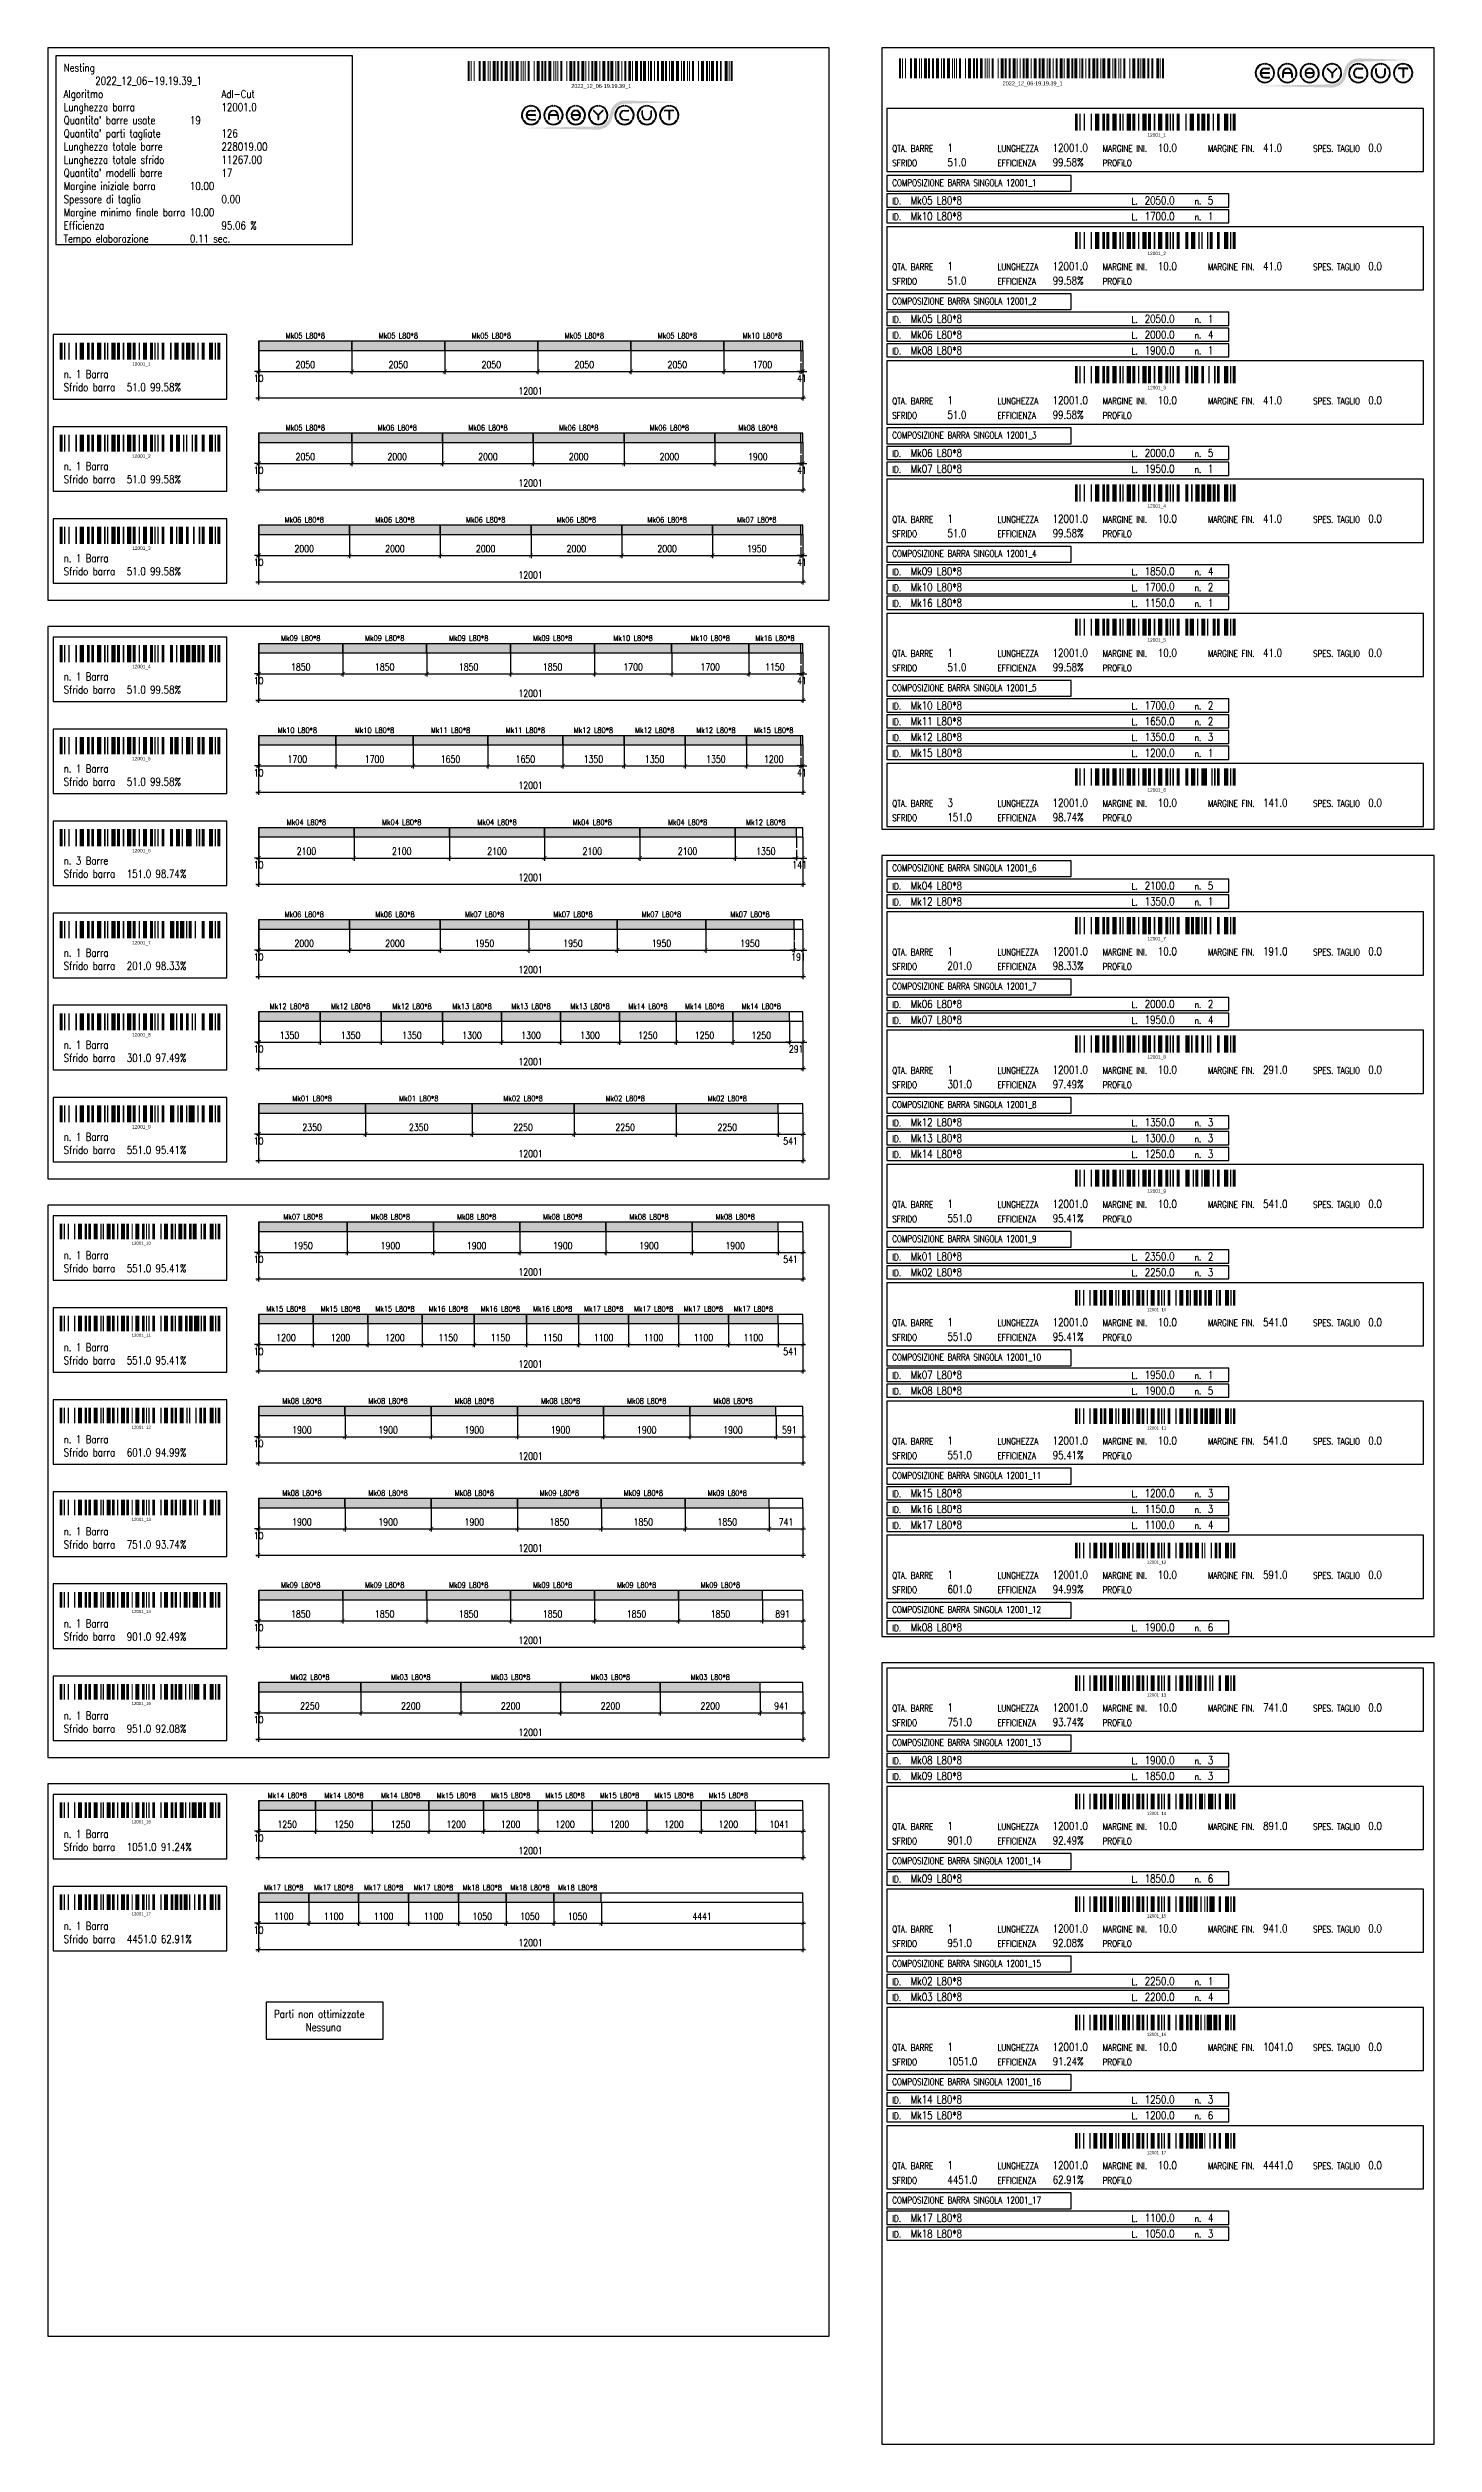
# Model space of a CAD drawing. Header units: millimetres. Extents: x -56 to 421004, y -1 to 91234.
# Drawn here: x 201349 to 231902, y 38349 to 91165 of the extents above; entities that cross this region are included whole.
import ezdxf
from ezdxf.enums import TextEntityAlignment as Align

# ---------------------------------------------------------------- set-up
doc = ezdxf.new("R2010")
doc.units = ezdxf.units.MM
doc.styles.add('EasyCutStyle', font='romans.shx', dxfattribs={"width": 0.8})
doc.styles.add('EasyCutStyleOptimezeBars', font='Romans.shx', dxfattribs={"width": 0.8})
doc.dimstyles.new('EasyCutDimOptimezeBars', dxfattribs={"dimscale": 57.971, "dimtxt": 2.7, "dimasz": 1.5, "dimexe": 1, "dimexo": 0, "dimgap": 1.25, "dimtad": 1, "dimdec": 1, "dimrnd": 0.5, "dimzin": 12, "dimdsep": 46, "dimtxsty": 'EasyCutStyleOptimezeBars', "dimblk": 'ARCHTICK', "dimblk1": 'ARCHTICK', "dimblk2": 'ARCHTICK', "dimcen": 1, "dimdle": 1, "dimclrd": 1, "dimclre": 1, "dimclrt": 3, "dimadec": 3, "dimazin": 0, "dimtfac": 1, "dimtdec": 1, "dimtix": 1, "dimtmove": 0, "dimatfit": 3, "dimfxl": 1, "dimtfill": 1, "dimtolj": 1, "dimtzin": 0, "dimarcsym": 0})

msp = doc.modelspace()

# ---------------------------------------------------------------- texts
at = {"color": 1, "style": 'EasyCutStyle', "width": 0.8}
for s, height, p in [('QTA. BARRE', 144.94, (219958.79, 88874.92)), ('LUNGHEZZA', 144.94, (222277.82, 88874.92)), ('MARGINE INI.', 144.9395, (224596.85, 88874.92)), ('MARGINE FIN.', 144.9395, (226915.89, 88874.92)), ('SPES. TAGLIO', 144.9395, (229234.92, 88874.92)), ('SFRIDO', 144.94, (219958.79, 88556.06)), ('EFFICIENZA', 144.94, (222277.82, 88556.06)), ('PROFiLO', 144.94, (224596.85, 88556.06)), ('ID.', 144.94, (219958.79, 87715.41)), ('L.', 144.94, (225234.59, 87715.41)), ('n.', 144.94, (226626.01, 87715.41)), ('ID.', 144.94, (219958.79, 87367.55)), ('L.', 144.94, (225234.59, 87367.55)), ('n.', 144.94, (226626.01, 87367.55)), ('QTA. BARRE', 144.94, (219958.79, 86266.01)), ('SFRIDO', 144.94, (219958.79, 85947.15)), ('LUNGHEZZA', 144.94, (222277.82, 86266.01)), ('EFFICIENZA', 144.94, (222277.82, 85947.15)), ('MARGINE INI.', 144.9395, (224596.85, 86266.01)), ('PROFiLO', 144.94, (224596.85, 85947.15)), ('MARGINE FIN.', 144.9395, (226915.89, 86266.01)), ('SPES. TAGLIO', 144.9395, (229234.92, 86266.01)), ('ID.', 144.94, (219958.79, 85106.5)), ('L.', 144.94, (225234.59, 85106.5)), ('n.', 144.94, (226626.01, 85106.5)), ('ID.', 144.94, (219958.79, 84758.64)), ('ID.', 144.94, (219958.79, 84410.79)), ('L.', 144.94, (225234.59, 84758.64)), ('L.', 144.94, (225234.59, 84410.79)), ('n.', 144.94, (226626.01, 84758.64)), ('n.', 144.94, (226626.01, 84410.79)), ('QTA. BARRE', 144.94, (219958.79, 83309.25)), ('LUNGHEZZA', 144.94, (222277.82, 83309.25)), ('MARGINE INI.', 144.9395, (224596.85, 83309.25)), ('MARGINE FIN.', 144.9395, (226915.89, 83309.25)), ('SPES. TAGLIO', 144.9395, (229234.92, 83309.25)), ('SFRIDO', 144.94, (219958.79, 82990.38)), ('EFFICIENZA', 144.94, (222277.82, 82990.38)), ('PROFiLO', 144.94, (224596.85, 82990.38)), ('ID.', 144.94, (219958.79, 82149.73)), ('ID.', 144.94, (219958.79, 81801.88)), ('L.', 144.94, (225234.59, 82149.73)), ('L.', 144.94, (225234.59, 81801.88)), ('n.', 144.94, (226626.01, 82149.73)), ('n.', 144.94, (226626.01, 81801.88)), ('QTA. BARRE', 144.94, (219958.79, 80700.34)), ('LUNGHEZZA', 144.94, (222277.82, 80700.34)), ('MARGINE INI.', 144.9395, (224596.85, 80700.34)), ('MARGINE FIN.', 144.9395, (226915.89, 80700.34)), ('SPES. TAGLIO', 144.9395, (229234.92, 80700.34)), ('SFRIDO', 144.94, (219958.79, 80381.47)), ('EFFICIENZA', 144.94, (222277.82, 80381.47)), ('PROFiLO', 144.94, (224596.85, 80381.47)), ('ID.', 144.94, (219958.79, 79540.82)), ('ID.', 144.94, (219958.79, 79192.97)), ('L.', 144.94, (225234.59, 79540.82)), ('L.', 144.94, (225234.59, 79192.97)), ('n.', 144.94, (226626.01, 79540.82)), ('n.', 144.94, (226626.01, 79192.97)), ('ID.', 144.94, (219958.79, 78845.11)), ('L.', 144.94, (225234.59, 78845.11)), ('n.', 144.94, (226626.01, 78845.11)), ('QTA. BARRE', 144.94, (219958.79, 77743.57)), ('LUNGHEZZA', 144.94, (222277.82, 77743.57)), ('MARGINE INI.', 144.9395, (224596.85, 77743.57)), ('MARGINE FIN.', 144.9395, (226915.89, 77743.57)), ('SPES. TAGLIO', 144.9395, (229234.92, 77743.57)), ('SFRIDO', 144.94, (219958.79, 77424.7)), ('EFFICIENZA', 144.94, (222277.82, 77424.7)), ('PROFiLO', 144.94, (224596.85, 77424.7)), ('ID.', 144.94, (219958.79, 76584.05)), ('L.', 144.94, (225234.59, 76584.05)), ('n.', 144.94, (226626.01, 76584.05)), ('ID.', 144.94, (219958.79, 76236.2)), ('L.', 144.94, (225234.59, 76236.2)), ('n.', 144.94, (226626.01, 76236.2)), ('ID.', 144.94, (219958.79, 75888.35)), ('ID.', 144.94, (219958.79, 75540.49)), ('L.', 144.94, (225234.59, 75888.35)), ('L.', 144.94, (225234.59, 75540.49)), ('n.', 144.94, (226626.01, 75888.35)), ('n.', 144.94, (226626.01, 75540.49)), ('QTA. BARRE', 144.94, (219958.79, 74438.95)), ('LUNGHEZZA', 144.94, (222277.82, 74438.95)), ('MARGINE INI.', 144.9395, (224596.85, 74438.95)), ('MARGINE FIN.', 144.9395, (226915.89, 74438.95)), ('SPES. TAGLIO', 144.9395, (229234.92, 74438.95)), ('SFRIDO', 144.94, (219958.79, 74120.08)), ('EFFICIENZA', 144.94, (222277.82, 74120.08)), ('PROFiLO', 144.94, (224596.85, 74120.08)), ('ID.', 144.94, (219958.79, 72612.71)), ('ID.', 144.94, (219958.79, 72264.86)), ('L.', 144.94, (225234.59, 72612.71)), ('L.', 144.94, (225234.59, 72264.86)), ('n.', 144.94, (226626.01, 72612.71)), ('n.', 144.94, (226626.01, 72264.86)), ('QTA. BARRE', 144.94, (219958.79, 71163.32)), ('LUNGHEZZA', 144.94, (222277.82, 71163.32)), ('MARGINE INI.', 144.9395, (224596.85, 71163.32)), ('MARGINE FIN.', 144.9395, (226915.89, 71163.32)), ('SPES. TAGLIO', 144.9395, (229234.92, 71163.32)), ('SFRIDO', 144.94, (219958.79, 70844.45)), ('EFFICIENZA', 144.94, (222277.82, 70844.45)), ('PROFiLO', 144.94, (224596.85, 70844.45)), ('ID.', 144.94, (219958.79, 70003.8)), ('ID.', 144.94, (219958.79, 69655.95)), ('L.', 144.94, (225234.59, 70003.8)), ('L.', 144.94, (225234.59, 69655.95)), ('n.', 144.94, (226626.01, 70003.8)), ('n.', 144.94, (226626.01, 69655.95)), ('QTA. BARRE', 144.94, (219958.79, 68554.41)), ('LUNGHEZZA', 144.94, (222277.82, 68554.41)), ('MARGINE INI.', 144.9395, (224596.85, 68554.41)), ('MARGINE FIN.', 144.9395, (226915.89, 68554.41)), ('SPES. TAGLIO', 144.9395, (229234.92, 68554.41)), ('SFRIDO', 144.94, (219958.79, 68235.54)), ('EFFICIENZA', 144.94, (222277.82, 68235.54)), ('PROFiLO', 144.94, (224596.85, 68235.54)), ('ID.', 144.94, (219958.79, 67394.89)), ('ID.', 144.94, (219958.79, 67047.04)), ('L.', 144.94, (225234.59, 67394.89)), ('L.', 144.94, (225234.59, 67047.04)), ('n.', 144.94, (226626.01, 67394.89)), ('n.', 144.94, (226626.01, 67047.04)), ('ID.', 144.94, (219958.79, 66699.18)), ('L.', 144.94, (225234.59, 66699.18)), ('n.', 144.94, (226626.01, 66699.18)), ('QTA. BARRE', 144.94, (219958.79, 65597.64)), ('LUNGHEZZA', 144.94, (222277.82, 65597.64)), ('MARGINE INI.', 144.9395, (224596.85, 65597.64)), ('MARGINE FIN.', 144.9395, (226915.89, 65597.64)), ('SPES. TAGLIO', 144.9395, (229234.92, 65597.64)), ('SFRIDO', 144.94, (219958.79, 65278.77)), ('EFFICIENZA', 144.94, (222277.82, 65278.77)), ('PROFiLO', 144.94, (224596.85, 65278.77)), ('ID.', 144.94, (219958.79, 64438.12)), ('L.', 144.94, (225234.59, 64438.12)), ('n.', 144.94, (226626.01, 64438.12)), ('ID.', 144.94, (219958.79, 64090.27)), ('L.', 144.94, (225234.59, 64090.27)), ('n.', 144.94, (226626.01, 64090.27)), ('QTA. BARRE', 144.94, (219958.79, 62988.73)), ('LUNGHEZZA', 144.94, (222277.82, 62988.73)), ('MARGINE INI.', 144.9395, (224596.85, 62988.73)), ('MARGINE FIN.', 144.9395, (226915.89, 62988.73)), ('SPES. TAGLIO', 144.9395, (229234.92, 62988.73)), ('SFRIDO', 144.94, (219958.79, 62669.86)), ('EFFICIENZA', 144.94, (222277.82, 62669.86)), ('PROFiLO', 144.94, (224596.85, 62669.86)), ('ID.', 144.94, (219958.79, 61829.21)), ('L.', 144.94, (225234.59, 61829.21)), ('n.', 144.94, (226626.01, 61829.21)), ('ID.', 144.94, (219958.79, 61481.36)), ('L.', 144.94, (225234.59, 61481.36)), ('n.', 144.94, (226626.01, 61481.36)), ('QTA. BARRE', 144.94, (219958.79, 60379.82)), ('LUNGHEZZA', 144.94, (222277.82, 60379.82)), ('MARGINE INI.', 144.9395, (224596.85, 60379.82)), ('PROFiLO', 144.94, (224596.85, 60060.95)), ('MARGINE FIN.', 144.9395, (226915.89, 60379.82)), ('SPES. TAGLIO', 144.9395, (229234.92, 60379.82)), ('SFRIDO', 144.94, (219958.79, 60060.95)), ('EFFICIENZA', 144.94, (222277.82, 60060.95)), ('ID.', 144.94, (219958.79, 59220.3)), ('L.', 144.94, (225234.59, 59220.3)), ('n.', 144.94, (226626.01, 59220.3)), ('ID.', 144.94, (219958.79, 58872.45)), ('ID.', 144.94, (219958.79, 58524.59)), ('L.', 144.94, (225234.59, 58872.45)), ('L.', 144.94, (225234.59, 58524.59)), ('n.', 144.94, (226626.01, 58872.45)), ('n.', 144.94, (226626.01, 58524.59)), ('QTA. BARRE', 144.94, (219958.79, 57423.05)), ('SFRIDO', 144.94, (219958.79, 57104.19)), ('LUNGHEZZA', 144.94, (222277.82, 57423.05)), ('EFFICIENZA', 144.94, (222277.82, 57104.19)), ('MARGINE INI.', 144.9395, (224596.85, 57423.05)), ('PROFiLO', 144.94, (224596.85, 57104.19)), ('MARGINE FIN.', 144.9395, (226915.89, 57423.05)), ('SPES. TAGLIO', 144.9395, (229234.92, 57423.05)), ('ID.', 144.94, (219958.79, 56263.54)), ('L.', 144.94, (225234.59, 56263.54)), ('n.', 144.94, (226626.01, 56263.54)), ('QTA. BARRE', 144.94, (219958.79, 54495.27)), ('LUNGHEZZA', 144.94, (222277.82, 54495.27)), ('MARGINE INI.', 144.9395, (224596.85, 54495.27)), ('MARGINE FIN.', 144.9395, (226915.89, 54495.27)), ('SPES. TAGLIO', 144.9395, (229234.92, 54495.27)), ('SFRIDO', 144.94, (219958.79, 54176.41)), ('EFFICIENZA', 144.94, (222277.82, 54176.41)), ('PROFiLO', 144.94, (224596.85, 54176.41)), ('ID.', 144.94, (219958.79, 53335.76)), ('L.', 144.94, (225234.59, 53335.76)), ('n.', 144.94, (226626.01, 53335.76)), ('ID.', 144.94, (219958.79, 52987.9)), ('L.', 144.94, (225234.59, 52987.9)), ('n.', 144.94, (226626.01, 52987.9)), ('QTA. BARRE', 144.94, (219958.79, 51886.36)), ('LUNGHEZZA', 144.94, (222277.82, 51886.36)), ('MARGINE INI.', 144.9395, (224596.85, 51886.36)), ('MARGINE FIN.', 144.9395, (226915.89, 51886.36)), ('SPES. TAGLIO', 144.9395, (229234.92, 51886.36)), ('SFRIDO', 144.94, (219958.79, 51567.5)), ('EFFICIENZA', 144.94, (222277.82, 51567.5)), ('PROFiLO', 144.94, (224596.85, 51567.5)), ('ID.', 144.94, (219958.79, 50726.85)), ('L.', 144.94, (225234.59, 50726.85)), ('n.', 144.94, (226626.01, 50726.85)), ('QTA. BARRE', 144.94, (219958.79, 49625.31)), ('LUNGHEZZA', 144.94, (222277.82, 49625.31)), ('MARGINE INI.', 144.9395, (224596.85, 49625.31)), ('MARGINE FIN.', 144.9395, (226915.89, 49625.31)), ('SPES. TAGLIO', 144.9395, (229234.92, 49625.31)), ('SFRIDO', 144.94, (219958.79, 49306.44)), ('EFFICIENZA', 144.94, (222277.82, 49306.44)), ('PROFiLO', 144.94, (224596.85, 49306.44)), ('ID.', 144.94, (219958.79, 48465.79)), ('L.', 144.94, (225234.59, 48465.79)), ('ID.', 144.94, (219958.79, 48117.94)), ('L.', 144.94, (225234.59, 48117.94)), ('n.', 144.94, (226626.01, 48465.79)), ('n.', 144.94, (226626.01, 48117.94)), ('QTA. BARRE', 144.94, (219958.79, 47016.4)), ('LUNGHEZZA', 144.94, (222277.82, 47016.4)), ('MARGINE INI.', 144.9395, (224596.85, 47016.4)), ('MARGINE FIN.', 144.9395, (226915.89, 47016.4)), ('SPES. TAGLIO', 144.9395, (229234.92, 47016.4)), ('SFRIDO', 144.94, (219958.79, 46697.53)), ('EFFICIENZA', 144.94, (222277.82, 46697.53)), ('PROFiLO', 144.94, (224596.85, 46697.53)), ('ID.', 144.94, (219958.79, 45856.88)), ('L.', 144.94, (225234.59, 45856.88)), ('n.', 144.94, (226626.01, 45856.88)), ('ID.', 144.94, (219958.79, 45509.03)), ('L.', 144.94, (225234.59, 45509.03)), ('n.', 144.94, (226626.01, 45509.03)), ('QTA. BARRE', 144.94, (219958.79, 44407.49)), ('LUNGHEZZA', 144.94, (222277.82, 44407.49)), ('MARGINE INI.', 144.9395, (224596.85, 44407.49)), ('MARGINE FIN.', 144.9395, (226915.89, 44407.49)), ('SPES. TAGLIO', 144.9395, (229234.92, 44407.49)), ('SFRIDO', 144.94, (219958.79, 44088.62)), ('EFFICIENZA', 144.94, (222277.82, 44088.62)), ('PROFiLO', 144.94, (224596.85, 44088.62)), ('ID.', 144.94, (219958.79, 43247.97)), ('L.', 144.94, (225234.59, 43247.97)), ('n.', 144.94, (226626.01, 43247.97)), ('ID.', 144.94, (219958.79, 42900.11)), ('L.', 144.94, (225234.59, 42900.11)), ('n.', 144.94, (226626.01, 42900.11))]:
    msp.add_text(s, height=height, dxfattribs=at).set_placement(p)
at = {"color": 3, "style": 'EasyCutStyle', "width": 0.8}
for s, height, p in [('1', 173.93, (221176.28, 88874.92)), ('12001.0', 173.927, (223495.31, 88874.92)), ('10.0', 173.927, (225814.35, 88874.92)), ('41.0', 173.927, (228133.38, 88874.92)), ('0.0', 173.927, (230452.41, 88874.92)), ('51.0', 173.927, (221176.28, 88556.06)), ('99.58%', 173.927, (223495.31, 88556.06)), ('Mk05 L80*8', 173.927, (220364.62, 87715.41)), ('2050.0', 173.927, (225524.47, 87715.41)), ('5', 173.93, (226915.89, 87715.41)), ('Mk10 L80*8', 173.927, (220364.62, 87367.55)), ('1700.0', 173.927, (225524.47, 87367.55)), ('1', 173.93, (226915.89, 87367.55)), ('51.0', 173.927, (221176.28, 85947.15)), ('1', 173.93, (221176.28, 86266.01)), ('99.58%', 173.927, (223495.31, 85947.15)), ('12001.0', 173.927, (223495.31, 86266.01)), ('10.0', 173.927, (225814.35, 86266.01)), ('41.0', 173.927, (228133.38, 86266.01)), ('0.0', 173.927, (230452.41, 86266.01)), ('Mk05 L80*8', 173.927, (220364.62, 85106.5)), ('2050.0', 173.927, (225524.47, 85106.5)), ('1', 173.93, (226915.89, 85106.5)), ('Mk06 L80*8', 173.927, (220364.62, 84758.64)), ('Mk08 L80*8', 173.927, (220364.62, 84410.79)), ('2000.0', 173.927, (225524.47, 84758.64)), ('1900.0', 173.927, (225524.47, 84410.79)), ('4', 173.93, (226915.89, 84758.64)), ('1', 173.93, (226915.89, 84410.79)), ('1', 173.93, (221176.28, 83309.25)), ('12001.0', 173.927, (223495.31, 83309.25)), ('10.0', 173.927, (225814.35, 83309.25)), ('41.0', 173.927, (228133.38, 83309.25)), ('0.0', 173.927, (230452.41, 83309.25)), ('51.0', 173.927, (221176.28, 82990.38)), ('99.58%', 173.927, (223495.31, 82990.38)), ('Mk06 L80*8', 173.927, (220364.62, 82149.73)), ('Mk07 L80*8', 173.927, (220364.62, 81801.88)), ('2000.0', 173.927, (225524.47, 82149.73)), ('1950.0', 173.927, (225524.47, 81801.88)), ('5', 173.93, (226915.89, 82149.73)), ('1', 173.93, (226915.89, 81801.88)), ('1', 173.93, (221176.28, 80700.34)), ('12001.0', 173.927, (223495.31, 80700.34)), ('10.0', 173.927, (225814.35, 80700.34)), ('41.0', 173.927, (228133.38, 80700.34)), ('0.0', 173.927, (230452.41, 80700.34)), ('51.0', 173.927, (221176.28, 80381.47)), ('99.58%', 173.927, (223495.31, 80381.47)), ('Mk09 L80*8', 173.927, (220364.62, 79540.82)), ('Mk10 L80*8', 173.927, (220364.62, 79192.97)), ('1850.0', 173.927, (225524.47, 79540.82)), ('1700.0', 173.927, (225524.47, 79192.97)), ('4', 173.93, (226915.89, 79540.82)), ('2', 173.93, (226915.89, 79192.97)), ('Mk16 L80*8', 173.927, (220364.62, 78845.11)), ('1150.0', 173.927, (225524.47, 78845.11)), ('1', 173.93, (226915.89, 78845.11)), ('1', 173.93, (221176.28, 77743.57)), ('12001.0', 173.927, (223495.31, 77743.57)), ('10.0', 173.927, (225814.35, 77743.57)), ('41.0', 173.927, (228133.38, 77743.57)), ('0.0', 173.927, (230452.41, 77743.57)), ('51.0', 173.927, (221176.28, 77424.7)), ('99.58%', 173.927, (223495.31, 77424.7)), ('Mk10 L80*8', 173.927, (220364.62, 76584.05)), ('1700.0', 173.927, (225524.47, 76584.05)), ('2', 173.93, (226915.89, 76584.05)), ('Mk11 L80*8', 173.927, (220364.62, 76236.2)), ('Mk12 L80*8', 173.927, (220364.62, 75888.35)), ('1650.0', 173.927, (225524.47, 76236.2)), ('1350.0', 173.927, (225524.47, 75888.35)), ('2', 173.93, (226915.89, 76236.2)), ('3', 173.93, (226915.89, 75888.35)), ('Mk15 L80*8', 173.927, (220364.62, 75540.49)), ('1200.0', 173.927, (225524.47, 75540.49)), ('1', 173.93, (226915.89, 75540.49)), ('3', 173.93, (221176.28, 74438.95)), ('12001.0', 173.927, (223495.31, 74438.95)), ('10.0', 173.927, (225814.35, 74438.95)), ('141.0', 173.927, (228133.38, 74438.95)), ('0.0', 173.927, (230452.41, 74438.95)), ('151.0', 173.927, (221176.28, 74120.08)), ('98.74%', 173.927, (223495.31, 74120.08)), ('Mk04 L80*8', 173.927, (220364.62, 72612.71)), ('Mk12 L80*8', 173.927, (220364.62, 72264.86)), ('2100.0', 173.927, (225524.47, 72612.71)), ('1350.0', 173.927, (225524.47, 72264.86)), ('5', 173.93, (226915.89, 72612.71)), ('1', 173.93, (226915.89, 72264.86)), ('1', 173.93, (221176.28, 71163.32)), ('12001.0', 173.927, (223495.31, 71163.32)), ('10.0', 173.927, (225814.35, 71163.32)), ('191.0', 173.927, (228133.38, 71163.32)), ('0.0', 173.927, (230452.41, 71163.32)), ('201.0', 173.927, (221176.28, 70844.45)), ('98.33%', 173.927, (223495.31, 70844.45)), ('Mk06 L80*8', 173.927, (220364.62, 70003.8)), ('Mk07 L80*8', 173.927, (220364.62, 69655.95)), ('2000.0', 173.927, (225524.47, 70003.8)), ('1950.0', 173.927, (225524.47, 69655.95)), ('2', 173.93, (226915.89, 70003.8)), ('4', 173.93, (226915.89, 69655.95)), ('1', 173.93, (221176.28, 68554.41)), ('12001.0', 173.927, (223495.31, 68554.41)), ('10.0', 173.927, (225814.35, 68554.41)), ('291.0', 173.927, (228133.38, 68554.41)), ('0.0', 173.927, (230452.41, 68554.41)), ('301.0', 173.927, (221176.28, 68235.54)), ('97.49%', 173.927, (223495.31, 68235.54)), ('Mk12 L80*8', 173.927, (220364.62, 67394.89)), ('Mk13 L80*8', 173.927, (220364.62, 67047.04)), ('1350.0', 173.927, (225524.47, 67394.89)), ('1300.0', 173.927, (225524.47, 67047.04)), ('3', 173.93, (226915.89, 67394.89)), ('3', 173.93, (226915.89, 67047.04)), ('Mk14 L80*8', 173.927, (220364.62, 66699.18)), ('1250.0', 173.927, (225524.47, 66699.18)), ('3', 173.93, (226915.89, 66699.18)), ('1', 173.93, (221176.28, 65597.64)), ('12001.0', 173.927, (223495.31, 65597.64)), ('10.0', 173.927, (225814.35, 65597.64)), ('541.0', 173.927, (228133.38, 65597.64)), ('0.0', 173.927, (230452.41, 65597.64)), ('551.0', 173.927, (221176.28, 65278.77)), ('95.41%', 173.927, (223495.31, 65278.77)), ('Mk01 L80*8', 173.927, (220364.62, 64438.12)), ('2350.0', 173.927, (225524.47, 64438.12)), ('2', 173.93, (226915.89, 64438.12)), ('Mk02 L80*8', 173.927, (220364.62, 64090.27)), ('2250.0', 173.927, (225524.47, 64090.27)), ('3', 173.93, (226915.89, 64090.27)), ('1', 173.93, (221176.28, 62988.73)), ('12001.0', 173.927, (223495.31, 62988.73)), ('10.0', 173.927, (225814.35, 62988.73)), ('541.0', 173.927, (228133.38, 62988.73)), ('0.0', 173.927, (230452.41, 62988.73)), ('551.0', 173.927, (221176.28, 62669.86)), ('95.41%', 173.927, (223495.31, 62669.86)), ('Mk07 L80*8', 173.927, (220364.62, 61829.21)), ('1950.0', 173.927, (225524.47, 61829.21)), ('1', 173.93, (226915.89, 61829.21)), ('Mk08 L80*8', 173.927, (220364.62, 61481.36)), ('1900.0', 173.927, (225524.47, 61481.36)), ('5', 173.93, (226915.89, 61481.36)), ('551.0', 173.927, (221176.28, 60060.95)), ('1', 173.93, (221176.28, 60379.82)), ('95.41%', 173.927, (223495.31, 60060.95)), ('12001.0', 173.927, (223495.31, 60379.82)), ('10.0', 173.927, (225814.35, 60379.82)), ('541.0', 173.927, (228133.38, 60379.82)), ('0.0', 173.927, (230452.41, 60379.82)), ('Mk15 L80*8', 173.927, (220364.62, 59220.3)), ('1200.0', 173.927, (225524.47, 59220.3)), ('3', 173.93, (226915.89, 59220.3)), ('Mk16 L80*8', 173.927, (220364.62, 58872.45)), ('Mk17 L80*8', 173.927, (220364.62, 58524.59)), ('1150.0', 173.927, (225524.47, 58872.45)), ('1100.0', 173.927, (225524.47, 58524.59)), ('3', 173.93, (226915.89, 58872.45)), ('4', 173.93, (226915.89, 58524.59)), ('1', 173.93, (221176.28, 57423.05)), ('12001.0', 173.927, (223495.31, 57423.05)), ('10.0', 173.927, (225814.35, 57423.05)), ('591.0', 173.927, (228133.38, 57423.05)), ('0.0', 173.927, (230452.41, 57423.05)), ('601.0', 173.927, (221176.28, 57104.19)), ('94.99%', 173.927, (223495.31, 57104.19)), ('Mk08 L80*8', 173.927, (220364.62, 56263.54)), ('1900.0', 173.927, (225524.47, 56263.54)), ('6', 173.93, (226915.89, 56263.54)), ('1', 173.93, (221176.28, 54495.27)), ('12001.0', 173.927, (223495.31, 54495.27)), ('10.0', 173.927, (225814.35, 54495.27)), ('741.0', 173.927, (228133.38, 54495.27)), ('0.0', 173.927, (230452.41, 54495.27)), ('751.0', 173.927, (221176.28, 54176.41)), ('93.74%', 173.927, (223495.31, 54176.41)), ('Mk08 L80*8', 173.927, (220364.62, 53335.76)), ('1900.0', 173.927, (225524.47, 53335.76)), ('3', 173.93, (226915.89, 53335.76)), ('Mk09 L80*8', 173.927, (220364.62, 52987.9)), ('1850.0', 173.927, (225524.47, 52987.9)), ('3', 173.93, (226915.89, 52987.9)), ('1', 173.93, (221176.28, 51886.36)), ('12001.0', 173.927, (223495.31, 51886.36)), ('10.0', 173.927, (225814.35, 51886.36)), ('891.0', 173.927, (228133.38, 51886.36)), ('0.0', 173.927, (230452.41, 51886.36)), ('901.0', 173.927, (221176.28, 51567.5)), ('92.49%', 173.927, (223495.31, 51567.5)), ('Mk09 L80*8', 173.927, (220364.62, 50726.85)), ('1850.0', 173.927, (225524.47, 50726.85)), ('6', 173.93, (226915.89, 50726.85)), ('1', 173.93, (221176.28, 49625.31)), ('12001.0', 173.927, (223495.31, 49625.31)), ('10.0', 173.927, (225814.35, 49625.31)), ('941.0', 173.927, (228133.38, 49625.31)), ('0.0', 173.927, (230452.41, 49625.31)), ('951.0', 173.927, (221176.28, 49306.44)), ('92.08%', 173.927, (223495.31, 49306.44)), ('Mk02 L80*8', 173.927, (220364.62, 48465.79)), ('2250.0', 173.927, (225524.47, 48465.79)), ('1', 173.93, (226915.89, 48465.79)), ('Mk03 L80*8', 173.927, (220364.62, 48117.94)), ('2200.0', 173.927, (225524.47, 48117.94)), ('4', 173.93, (226915.89, 48117.94)), ('1', 173.93, (221176.28, 47016.4)), ('12001.0', 173.927, (223495.31, 47016.4)), ('10.0', 173.927, (225814.35, 47016.4)), ('1041.0', 173.927, (228133.38, 47016.4)), ('0.0', 173.927, (230452.41, 47016.4)), ('1051.0', 173.927, (221176.28, 46697.53)), ('91.24%', 173.927, (223495.31, 46697.53)), ('Mk14 L80*8', 173.927, (220364.62, 45856.88)), ('1250.0', 173.927, (225524.47, 45856.88)), ('3', 173.93, (226915.89, 45856.88)), ('Mk15 L80*8', 173.927, (220364.62, 45509.03)), ('1200.0', 173.927, (225524.47, 45509.03)), ('6', 173.93, (226915.89, 45509.03)), ('1', 173.93, (221176.28, 44407.49)), ('12001.0', 173.927, (223495.31, 44407.49)), ('10.0', 173.927, (225814.35, 44407.49)), ('4441.0', 173.927, (228133.38, 44407.49)), ('0.0', 173.927, (230452.41, 44407.49)), ('4451.0', 173.927, (221176.28, 44088.62)), ('62.91%', 173.927, (223495.31, 44088.62)), ('Mk17 L80*8', 173.927, (220364.62, 43247.97)), ('1100.0', 173.927, (225524.47, 43247.97)), ('4', 173.93, (226915.89, 43247.97)), ('Mk18 L80*8', 173.927, (220364.62, 42900.11)), ('1050.0', 173.927, (225524.47, 42900.11)), ('3', 173.93, (226915.89, 42900.11))]:
    msp.add_text(s, height=height, dxfattribs=at).set_placement(p)
at = {"color": 2, "style": 'EasyCutStyle', "width": 0.8}
for s, p in [('COMPOSIZIONE BARRA SINGOLA 12001_1', (219958.79, 88121.24)), ('COMPOSIZIONE BARRA SINGOLA 12001_2', (219958.79, 85512.33)), ('COMPOSIZIONE BARRA SINGOLA 12001_3', (219958.79, 82555.56)), ('COMPOSIZIONE BARRA SINGOLA 12001_4', (219958.79, 79946.65)), ('COMPOSIZIONE BARRA SINGOLA 12001_5', (219958.79, 76989.89)), ('COMPOSIZIONE BARRA SINGOLA 12001_6', (219958.79, 73018.54)), ('COMPOSIZIONE BARRA SINGOLA 12001_7', (219958.79, 70409.63)), ('COMPOSIZIONE BARRA SINGOLA 12001_8', (219958.79, 67800.72)), ('COMPOSIZIONE BARRA SINGOLA 12001_9', (219958.79, 64843.96)), ('COMPOSIZIONE BARRA SINGOLA 12001_10', (219958.79, 62235.04)), ('COMPOSIZIONE BARRA SINGOLA 12001_11', (219958.79, 59626.13)), ('COMPOSIZIONE BARRA SINGOLA 12001_12', (219958.79, 56669.37)), ('COMPOSIZIONE BARRA SINGOLA 12001_13', (219958.79, 53741.59)), ('COMPOSIZIONE BARRA SINGOLA 12001_14', (219958.79, 51132.68)), ('COMPOSIZIONE BARRA SINGOLA 12001_15', (219958.79, 48871.62)), ('COMPOSIZIONE BARRA SINGOLA 12001_16', (219958.79, 46262.71)), ('COMPOSIZIONE BARRA SINGOLA 12001_17', (219958.79, 43653.8))]:
    msp.add_text(s, height=144.9395, dxfattribs=at).set_placement(p)
at = {"style": 'EasyCutStyle', "width": 0.75}
for s, p in [('Mk05 L80*8', (207022.62, 84761.54)), ('Mk05 L80*8', (209072.62, 84761.54)), ('Mk05 L80*8', (211122.62, 84761.54)), ('Mk05 L80*8', (213172.62, 84761.54)), ('Mk05 L80*8', (215222.62, 84761.54)), ('Mk10 L80*8', (217097.62, 84761.54)), ('Mk05 L80*8', (207022.62, 82732.39)), ('Mk06 L80*8', (209047.62, 82732.39)), ('Mk06 L80*8', (211047.62, 82732.39)), ('Mk06 L80*8', (213047.62, 82732.39)), ('Mk06 L80*8', (215047.62, 82732.39)), ('Mk08 L80*8', (216997.62, 82732.39)), ('Mk06 L80*8', (206997.62, 80703.24)), ('Mk06 L80*8', (208997.62, 80703.24)), ('Mk06 L80*8', (210997.62, 80703.24)), ('Mk06 L80*8', (212997.62, 80703.24)), ('Mk06 L80*8', (214997.62, 80703.24)), ('Mk07 L80*8', (216972.62, 80703.24)), ('Mk09 L80*8', (206922.62, 78094.32)), ('Mk09 L80*8', (208772.62, 78094.32)), ('Mk09 L80*8', (210622.62, 78094.32)), ('Mk09 L80*8', (212472.62, 78094.32)), ('Mk10 L80*8', (214247.62, 78094.32)), ('Mk10 L80*8', (215947.62, 78094.32)), ('Mk16 L80*8', (217372.62, 78094.32)), ('Mk10 L80*8', (206847.62, 76065.17)), ('Mk10 L80*8', (208547.62, 76065.17)), ('Mk11 L80*8', (210222.62, 76065.17)), ('Mk11 L80*8', (211872.62, 76065.17)), ('Mk12 L80*8', (213372.62, 76065.17)), ('Mk12 L80*8', (214722.62, 76065.17)), ('Mk12 L80*8', (216072.62, 76065.17)), ('Mk15 L80*8', (217347.62, 76065.17)), ('Mk04 L80*8', (207047.62, 74036.02)), ('Mk04 L80*8', (209147.62, 74036.02)), ('Mk04 L80*8', (211247.62, 74036.02)), ('Mk04 L80*8', (213347.62, 74036.02)), ('Mk04 L80*8', (215447.62, 74036.02)), ('Mk12 L80*8', (217172.62, 74036.02)), ('Mk06 L80*8', (206997.62, 72006.87)), ('Mk06 L80*8', (208997.62, 72006.87)), ('Mk07 L80*8', (210972.62, 72006.87)), ('Mk07 L80*8', (212922.62, 72006.87)), ('Mk07 L80*8', (214872.62, 72006.87)), ('Mk07 L80*8', (216822.62, 72006.87)), ('Mk12 L80*8', (206672.62, 69977.71)), ('Mk12 L80*8', (208022.62, 69977.71)), ('Mk12 L80*8', (209372.62, 69977.71)), ('Mk13 L80*8', (210697.62, 69977.71)), ('Mk13 L80*8', (211997.62, 69977.71)), ('Mk13 L80*8', (213297.62, 69977.71)), ('Mk14 L80*8', (214572.62, 69977.71)), ('Mk14 L80*8', (215822.62, 69977.71)), ('Mk14 L80*8', (217072.62, 69977.71)), ('Mk01 L80*8', (207172.62, 67948.56)), ('Mk01 L80*8', (209522.62, 67948.56)), ('Mk02 L80*8', (211822.62, 67948.56)), ('Mk02 L80*8', (214072.62, 67948.56)), ('Mk02 L80*8', (216322.62, 67948.56)), ('Mk07 L80*8', (206972.62, 65339.65)), ('Mk08 L80*8', (208897.62, 65339.65)), ('Mk08 L80*8', (210797.62, 65339.65)), ('Mk08 L80*8', (212697.62, 65339.65)), ('Mk08 L80*8', (214597.62, 65339.65)), ('Mk08 L80*8', (216497.62, 65339.65)), ('Mk15 L80*8', (206597.62, 63310.5)), ('Mk15 L80*8', (207797.62, 63310.5)), ('Mk15 L80*8', (208997.62, 63310.5)), ('Mk16 L80*8', (210172.62, 63310.5)), ('Mk16 L80*8', (211322.62, 63310.5)), ('Mk16 L80*8', (212472.62, 63310.5)), ('Mk17 L80*8', (213597.62, 63310.5)), ('Mk17 L80*8', (214697.62, 63310.5)), ('Mk17 L80*8', (215797.62, 63310.5)), ('Mk17 L80*8', (216897.62, 63310.5)), ('Mk08 L80*8', (206947.62, 61281.34)), ('Mk08 L80*8', (208847.62, 61281.34)), ('Mk08 L80*8', (210747.62, 61281.34)), ('Mk08 L80*8', (212647.62, 61281.34)), ('Mk08 L80*8', (214547.62, 61281.34)), ('Mk08 L80*8', (216447.62, 61281.34)), ('Mk08 L80*8', (206947.62, 59252.19)), ('Mk08 L80*8', (208847.62, 59252.19)), ('Mk08 L80*8', (210747.62, 59252.19)), ('Mk09 L80*8', (212622.62, 59252.19)), ('Mk09 L80*8', (214472.62, 59252.19)), ('Mk09 L80*8', (216322.62, 59252.19)), ('Mk09 L80*8', (206922.62, 57223.04)), ('Mk09 L80*8', (208772.62, 57223.04)), ('Mk09 L80*8', (210622.62, 57223.04)), ('Mk09 L80*8', (212472.62, 57223.04)), ('Mk09 L80*8', (214322.62, 57223.04)), ('Mk09 L80*8', (216172.62, 57223.04)), ('Mk02 L80*8', (207122.62, 55193.88)), ('Mk03 L80*8', (209347.62, 55193.88)), ('Mk03 L80*8', (211547.62, 55193.88)), ('Mk03 L80*8', (213747.62, 55193.88)), ('Mk03 L80*8', (215947.62, 55193.88)), ('Mk14 L80*8', (206622.62, 52584.97)), ('Mk14 L80*8', (207872.62, 52584.97)), ('Mk14 L80*8', (209122.62, 52584.97)), ('Mk15 L80*8', (210347.62, 52584.97)), ('Mk15 L80*8', (211547.62, 52584.97)), ('Mk15 L80*8', (212747.62, 52584.97)), ('Mk15 L80*8', (213947.62, 52584.97)), ('Mk15 L80*8', (215147.62, 52584.97)), ('Mk15 L80*8', (216347.62, 52584.97)), ('Mk17 L80*8', (206547.62, 50555.82)), ('Mk17 L80*8', (207647.62, 50555.82)), ('Mk17 L80*8', (208747.62, 50555.82)), ('Mk17 L80*8', (209847.62, 50555.82)), ('Mk18 L80*8', (210922.62, 50555.82)), ('Mk18 L80*8', (211972.62, 50555.82)), ('Mk18 L80*8', (213022.62, 50555.82))]:
    msp.add_text(s, height=121.749, dxfattribs=at).set_placement(p, align=Align.CENTER)
at = {"color": 71, "insert": (201696.41, 90817.11), "char_height": 173.9274, "attachment_point": 1, "bg_fill": 3, "box_fill_scale": 1.5, "bg_fill_color": 9, "bg_fill_transparency": 6763716}
msp.add_mtext("{\\Fromans|c0;\\W0.8;\\C2;Nesting^I^I^I^I\\C7;2022_12_06-19.19.39_1^J\\C3;Algoritmo^I^I^I^I\\C7;Adl-Cut^J\\C1;Lunghezza barra^I^I^I\\C7;12001.0^J\\C1;Quantita' barre usate^I^I\\C7;19^J\\C1;Quantita' parti tagliate^I^I\\C7;126^J\\C1;Lunghezza totale barre^I^I\\C7;228019.00^J\\C1;Lunghezza totale sfrido^I^I\\C7;11267.00^J\\C1;Quantita' modelli barre^I^I\\C7;17^J\\C1;Margine iniziale barra^I^I\\C7;10.00^J\\C1;Spessore di taglio^I^I^I\\C7;0.00^J\\C1;Margine minimo finale barra^I\\C7;10.00^J\\C1;Efficienza^I^I^I^I\\C7;95.06 %^J\\C1;Tempo elaborazione^I^I\\C7;0.11 sec.", dxfattribs=at)

# ---------------------------------------------------------------- blocks, each defined once
blk = doc.blocks.new('Logo')
h = blk.add_hatch(color=256)
h.set_gradient(color1=(255, 0, 0), color2=(255, 255, 0), tint=1)
h.paths.add_polyline_path([(20.5, 4.4, -0.339454), (37.1, 17.2), (118.6, 19.6), (37.1, 22, 0.339454), (15.8, 5.7), (13.2, -4.2, -0.339454), (-3.4, -16.9), (-118.2, -19.3), (-3.4, -21.7, 0.339454), (17.8, -5.4)])
for color, points in [(140, [(-115.9, -5.7, -1), (-116.7, -6.1, -0.520567), (-104.9, 14.3, -1), (-104.9, 13.5, 0.520567)]), (256, [(-97.3, 0.4), (-110, 0.4, -0.394366), (-103.7, 6.3), (-97.3, 6.3, 1), (-97.3, 7.2), (-103.7, 7.2, 1), (-103.7, -7.2), (-97.3, -7.2, 1), (-97.3, -6.3), (-103.7, -6.3, -0.394366), (-110, -0.4), (-97.3, -0.4, 1)]), (140, [(-91.4, -5.7, 1), (-90.6, -6.1, 0.520567), (-102.4, 14.3, 0.916853), (-102.6, 13.5, 0.043377), (-102.5, 13.5, -0.520567)]), (140, [(-82.3, -5.7, -1), (-83.1, -6.1, -0.520567), (-71.3, 14.3, -1), (-71.3, 13.5, 0.520567)]), (140, [(-57.8, -5.7, 1), (-57, -6.1, 0.520567), (-68.8, 14.3, 1), (-68.9, 13.5, -0.520567)]), (140, [(-48.7, -5.7, -1), (-49.5, -6.1, -0.520567), (-37.7, 14.3, -1), (-37.7, 13.5, 0.520567)]), (256, [(-31.2, -0.4, -0.486114), (-30.3, -1.5, -0.776377), (-42.6, -1.6, 1), (-43.4, -1.9, 0.776377), (-29.5, -1.7, 0.486114), (-31.2, 0.4), (-41.8, 0.4, -0.486114), (-42.6, 1.5, -0.776377), (-30.4, 1.6, 1), (-29.5, 1.9, 0.776377), (-43.5, 1.7, 0.486114), (-41.8, -0.4)]), (140, [(-24.2, -5.7, 1), (-23.4, -6.1, 0.520567), (-35.2, 14.3, 1), (-35.3, 13.5, -0.520567)]), (140, [(-15.1, -5.7, -1), (-15.9, -6.1, -0.520567), (-4.1, 14.3, -1), (-4.1, 13.5, 0.520567)]), (256, [(-9.3, 7.1, 1), (-10, 6.5), (-3.3, -0.2), (-3.3, -6.3, 1), (-2.4, -6.3), (-2.4, -0.2), (4.2, 6.5, 1), (3.6, 7.1), (-2.9, 0.6)]), (140, [(9.4, -5.7, 1), (10.2, -6.1, 0.520567), (-1.6, 14.3, 1), (-1.7, 13.5, -0.520567)]), (140, [(24.2, -5.7, -1), (23.4, -6.1, -0.520567), (35.2, 14.3, -1), (35.3, 13.5, 0.520567)]), (256, [(36.5, -7.2), (42.8, -7.2, 1), (42.8, -6.3), (36.5, -6.3, -1), (36.5, 6.3), (42.8, 6.3, 1), (42.8, 7.2), (36.5, 7.2, 1)]), (140, [(48.7, -5.7, 1), (49.5, -6.1, 0.520567), (37.7, 14.3, 1), (37.7, 13.5, -0.520567)]), (140, [(57.8, -5.7, -1), (57, -6.1, -0.520567), (68.8, 14.3, -1), (68.9, 13.5, 0.520567)]), (256, [(63.7, 0), (63.7, 6.3, 1), (62.9, 6.3), (62.9, 0, 1), (77.3, 0), (77.3, 6.3, 1), (76.4, 6.3), (76.4, 0, -1)]), (140, [(82.3, -5.7, 1), (83.1, -6.1, 0.520567), (71.3, 14.3, 1), (71.3, 13.5, -0.520567)]), (140, [(91.4, -5.7, -1), (90.6, -6.1, -0.520567), (102.4, 14.3, -1), (102.5, 13.5, 0.520567)]), (256, [(96.9, 7.2, 1), (96.9, 6.3), (103.2, 6.3), (103.2, -6.3, 1), (104.1, -6.3), (104.1, 6.3), (110.4, 6.3, 1), (110.4, 7.2)]), (140, [(115.9, -5.7, 1), (116.7, -6.1, 0.520567), (104.9, 14.3, 1), (104.9, 13.5, -0.520567)]), (140, [(-91.9, -8.3, 1), (-92.6, -7.8, -0.520567), (-114.8, -7.8, 1), (-115.5, -8.3, 0.520567)]), (140, [(-58.3, -8.3, 1), (-59, -7.8, -0.520567), (-81.2, -7.8, 1), (-81.9, -8.3, 0.520567)]), (140, [(-24.7, -8.3, 1), (-25.4, -7.8, -0.520567), (-47.6, -7.8, 1), (-48.3, -8.3, 0.520567)]), (140, [(8.9, -8.3, 1), (8.2, -7.8, -0.520567), (-14, -7.8, 1), (-14.7, -8.3, 0.520567)]), (140, [(48.3, -8.3, 1), (47.6, -7.8, -0.520567), (25.4, -7.8, 1), (24.7, -8.3, 0.520567)]), (140, [(81.9, -8.3, 1), (81.2, -7.8, -0.520567), (59, -7.8, 1), (58.3, -8.3, 0.520567)]), (140, [(115.5, -8.3, 1), (114.8, -7.8, -0.520567), (92.6, -7.8, 1), (91.9, -8.3, 0.520567)])]:
    blk.add_hatch(color=color).paths.add_polyline_path(points)
h = blk.add_hatch(color=256)
h.paths.add_polyline_path([(-63.7, -0.4), (-63.7, -6.3, 1), (-62.9, -6.3), (-62.9, 0, 1), (-77.3, 0), (-77.3, -6.3, 1), (-76.4, -6.3), (-76.4, -0.4)])
h.paths.add_polyline_path([(-76.4, 0.4, -0.933992), (-63.8, 0.4)], flags=16)
for p, q in [((-97.3, 0.4), (-110, 0.4)), ((-103.7, 7.2), (-97.3, 7.2)), ((-103.7, 6.3), (-97.3, 6.3)), ((-77.3, 0), (-77.3, -6.3)), ((-63.8, 0.4), (-76.4, 0.4)), ((-62.9, 0), (-62.9, -6.3)), ((-31.2, 0.4), (-41.8, 0.4)), ((-3.3, -0.2), (-10, 6.5)), ((-2.9, 0.6), (-9.3, 7.1)), ((-2.9, 0.6), (3.6, 7.1)), ((-2.4, -0.2), (4.2, 6.5)), ((36.5, 7.2), (42.8, 7.2)), ((36.5, 6.3), (42.8, 6.3)), ((62.9, 0), (62.9, 6.3)), ((63.7, 0), (63.7, 6.3)), ((76.4, 0), (76.4, 6.3)), ((77.3, 0), (77.3, 6.3)), ((110.4, 7.2), (96.9, 7.2)), ((103.2, 6.3), (96.9, 6.3)), ((103.2, 6.3), (103.2, -6.3)), ((104.1, 6.3), (104.1, -6.3)), ((110.4, 6.3), (104.1, 6.3)), ((-97.3, -0.4), (-110, -0.4)), ((-103.7, -6.3), (-97.3, -6.3)), ((-103.7, -7.2), (-97.3, -7.2)), ((-76.4, -0.4), (-76.4, -6.3)), ((-63.7, -0.4), (-76.4, -0.4)), ((-63.7, -0.4), (-63.7, -6.3)), ((-31.2, -0.4), (-41.8, -0.4)), ((-3.3, -0.2), (-3.3, -6.3)), ((-2.4, -0.2), (-2.4, -6.3)), ((36.5, -6.3), (42.8, -6.3)), ((36.5, -7.2), (42.8, -7.2))]:
    blk.add_line(p, q)
at = {"color": 140}
for centre, radius, start, end in [((-103.7, 0), 14.4, 95, 205), ((-103.7, 0), 13.5, 95, 205), ((-104.9, 13.9), 0.432, 275, 95), ((-102.5, 13.9), 0.432, 85, 265), ((-103.7, 0), 13.5, 335, 85), ((-103.7, 0), 14.4, 335, 85), ((-70.1, 0), 14.4, 95, 205), ((-70.1, 0), 13.5, 95, 205), ((-71.3, 13.9), 0.432, 275, 95), ((-68.9, 13.9), 0.432, 85, 265), ((-70.1, 0), 13.5, 335, 85), ((-70.1, 0), 14.4, 335, 85), ((-36.5, 0), 14.4, 95, 205), ((-36.5, 0), 13.5, 95, 205), ((-37.7, 13.9), 0.432, 275, 95), ((-35.3, 13.9), 0.432, 85, 265), ((-36.5, 0), 13.5, 335, 85), ((-36.5, 0), 14.4, 335, 85), ((-2.9, 0), 14.4, 95, 205), ((-2.9, 0), 13.5, 95, 205), ((-4.1, 13.9), 0.432, 275, 95), ((-1.7, 13.9), 0.432, 85, 265), ((-2.9, 0), 13.5, 335, 85), ((-2.9, 0), 14.4, 335, 85), ((36.5, 0), 14.4, 95, 205), ((36.5, 0), 13.5, 95, 205), ((35.3, 13.9), 0.432, 275, 95), ((37.7, 13.9), 0.432, 85, 265), ((36.5, 0), 14.4, 335, 85), ((36.5, 0), 13.5, 335, 85), ((70.1, 0), 14.4, 95, 205), ((70.1, 0), 13.5, 95, 205), ((68.9, 13.9), 0.432, 275, 95), ((71.3, 13.9), 0.432, 85, 265), ((70.1, 0), 14.4, 335, 85), ((70.1, 0), 13.5, 335, 85), ((103.7, 0), 14.4, 95, 205), ((103.7, 0), 13.5, 95, 205), ((102.5, 13.9), 0.432, 275, 95), ((104.9, 13.9), 0.432, 85, 265), ((103.7, 0), 14.4, 335, 85), ((103.7, 0), 13.5, 335, 85), ((-116.3, -5.9), 0.432, 205, 25), ((-115.1, -8), 0.432, 35, 215), ((-103.7, 0), 14.4, 215, 325), ((-103.7, 0), 13.5, 215, 325), ((-92.2, -8), 0.432, 325, 145), ((-91, -5.9), 0.432, 155, 335), ((-82.7, -5.9), 0.432, 205, 25), ((-81.5, -8), 0.432, 35, 215), ((-70.1, 0), 14.4, 215, 325), ((-70.1, 0), 13.5, 215, 325), ((-58.6, -8), 0.432, 325, 145), ((-57.4, -5.9), 0.432, 155, 335), ((-49.1, -5.9), 0.432, 205, 25), ((-47.9, -8), 0.432, 35, 215), ((-36.5, 0), 14.4, 215, 325), ((-36.5, 0), 13.5, 215, 325), ((-25, -8), 0.432, 325, 145), ((-23.8, -5.9), 0.432, 155, 335), ((-15.5, -5.9), 0.432, 205, 25), ((-14.3, -8), 0.432, 35, 215), ((-2.9, 0), 14.4, 215, 325), ((-2.9, 0), 13.5, 215, 325), ((8.6, -8), 0.432, 325, 145), ((9.8, -5.9), 0.432, 155, 335), ((23.8, -5.9), 0.432, 205, 25), ((25, -8), 0.432, 35, 215), ((36.5, 0), 14.4, 215, 325), ((36.5, 0), 13.5, 215, 325), ((47.9, -8), 0.432, 325, 145), ((49.1, -5.9), 0.432, 155, 335), ((57.4, -5.9), 0.432, 205, 25), ((58.6, -8), 0.432, 35, 215), ((70.1, 0), 14.4, 215, 325), ((70.1, 0), 13.5, 215, 325), ((81.5, -8), 0.432, 325, 145), ((82.7, -5.9), 0.432, 155, 335), ((91, -5.9), 0.432, 205, 25), ((92.2, -8), 0.432, 35, 215), ((103.7, 0), 14.4, 215, 325), ((103.7, 0), 13.5, 215, 325), ((115.1, -8), 0.432, 325, 145), ((116.3, -5.9), 0.432, 155, 335)]:
    blk.add_arc(centre, radius, start, end, dxfattribs=at)
for centre, radius, start, end in [((-103.7, 0), 7.2, 90, 270), ((-103.7, 0), 6.34, 90, 176.0904), ((-97.3, 6.8), 0.432, 270, 90), ((-97.3, 0), 0.432, 270, 90), ((-70.1, 0), 7.2, 0, 180), ((-70.1, 0), 6.34, 3.9096, 176.0904), ((-36.5, 0), 7.2, 15, 166.2998), ((-41.8, 1.3), 1.73, 166.2998, 270), ((-41.8, 1.3), 0.864, 166.2998, 270), ((-36.5, 0), 6.34, 15, 166.2998), ((-31.2, -1.3), 1.73, 346.2998, 90), ((-29.9, 1.8), 0.432, 195, 15), ((-9.6, 6.8), 0.432, 45, 225), ((3.9, 6.8), 0.432, 315, 135), ((36.5, 0), 7.2, 90, 270), ((36.5, 0), 6.34, 90, 270), ((42.8, 6.8), 0.432, 270, 90), ((63.3, 6.3), 0.432, 0, 180), ((70.1, 0), 7.2, 180, 0), ((70.1, 0), 6.34, 180, 0), ((76.8, 6.3), 0.432, 0, 180), ((96.9, 6.8), 0.432, 90, 270), ((110.4, 6.8), 0.432, 270, 90), ((-103.7, 0), 6.34, 183.9096, 270), ((-97.3, -6.8), 0.432, 270, 90), ((-76.8, -6.3), 0.432, 180, 0), ((-63.3, -6.3), 0.432, 180, 0), ((-43, -1.8), 0.432, 15, 195), ((-36.5, 0), 7.2, 195, 346.2998), ((-36.5, 0), 6.34, 195, 346.2998), ((-31.2, -1.3), 0.864, 346.2998, 90), ((-2.9, -6.3), 0.432, 180, 0), ((42.8, -6.8), 0.432, 270, 90), ((103.7, -6.3), 0.432, 180, 0)]:
    blk.add_arc(centre, radius, start, end)
blk = doc.blocks.new('BARCODE128_2022_12_06-19.19.39_1')
at = {"linetype": 'Continuous'}
for points, const_width in [([(1, 0), (1, 20)], 2), ([(3.5, 0), (3.5, 20)], 1), ([(6.5, 0), (6.5, 20)], 1), ([(12, 0), (12, 20)], 2), ([(16.5, 0), (16.5, 20)], 3), ([(20.5, 0), (20.5, 20)], 1), ([(22.5, 0), (22.5, 20)], 1), ([(26.5, 0), (26.5, 20)], 3), ([(30, 0), (30, 20)], 2), ([(34, 0), (34, 20)], 2), ([(38.5, 0), (38.5, 20)], 3), ([(42.5, 0), (42.5, 20)], 1), ([(45, 0), (45, 20)], 2), ([(49.5, 0), (49.5, 20)], 3), ([(53.5, 0), (53.5, 20)], 1), ([(55.5, 0), (55.5, 20)], 1), ([(57.5, 0), (57.5, 20)], 1), ([(61, 0), (61, 20)], 2), ([(66.5, 0), (66.5, 20)], 1), ([(70.5, 0), (70.5, 20)], 3), ([(75, 0), (75, 20)], 2), ([(78, 0), (78, 20)], 2), ([(82.5, 0), (82.5, 20)], 3), ([(86.5, 0), (86.5, 20)], 1), ([(88.5, 0), (88.5, 20)], 1), ([(90.5, 0), (90.5, 20)], 1), ([(94, 0), (94, 20)], 2), ([(99.5, 0), (99.5, 20)], 1), ([(103.5, 0), (103.5, 20)], 3), ([(107, 0), (107, 20)], 2), ([(111, 0), (111, 20)], 2), ([(115.5, 0), (115.5, 20)], 3), ([(118.5, 0), (118.5, 20)], 1), ([(121.5, 0), (121.5, 20)], 1), ([(125, 0), (125, 20)], 2), ([(128.5, 0), (128.5, 20)], 3), ([(132.5, 0), (132.5, 20)], 1), ([(136.5, 0), (136.5, 20)], 3), ([(141, 0), (141, 20)], 2), ([(144.5, 0), (144.5, 20)], 3), ([(148.5, 0), (148.5, 20)], 1), ([(151, 0), (151, 20)], 2), ([(154.5, 0), (154.5, 20)], 1), ([(158, 0), (158, 20)], 2), ([(162.5, 0), (162.5, 20)], 3), ([(165.5, 0), (165.5, 20)], 1), ([(169.5, 0), (169.5, 20)], 3), ([(174, 0), (174, 20)], 2), ([(177.5, 0), (177.5, 20)], 3), ([(181.5, 0), (181.5, 20)], 1), ([(184, 0), (184, 20)], 2), ([(187.5, 0), (187.5, 20)], 1), ([(191, 0), (191, 20)], 2), ([(195.5, 0), (195.5, 20)], 3), ([(199, 0), (199, 20)], 2), ([(202.5, 0), (202.5, 20)], 1), ([(205.5, 0), (205.5, 20)], 3), ([(210.5, 0), (210.5, 20)], 3), ([(214.5, 0), (214.5, 20)], 1), ([(217, 0), (217, 20)], 2), ([(220.5, 0), (220.5, 20)], 1), ([(222.5, 0), (222.5, 20)], 1), ([(226, 0), (226, 20)], 2), ([(231.5, 0), (231.5, 20)], 1), ([(235.5, 0), (235.5, 20)], 3), ([(240, 0), (240, 20)], 2), ([(242.5, 0), (242.5, 20)], 1), ([(245.5, 0), (245.5, 20)], 3), ([(250, 0), (250, 20)], 2), ([(254, 0), (254, 20)], 2), ([(259.5, 0), (259.5, 20)], 3), ([(262.5, 0), (262.5, 20)], 1), ([(265, 0), (265, 20)], 2)]:
    blk.add_lwpolyline(points, dxfattribs=dict(at, const_width=const_width))
blk.add_text('2022_12_06-19.19.39_1', height=4).set_placement((134, -7), align=Align.CENTER)
blk = doc.blocks.new('BARCODE128_12001_1')
at = {"linetype": 'Continuous'}
for points, const_width in [([(1, 0), (1, 12)], 2), ([(3.5, 0), (3.5, 12)], 1), ([(6.5, 0), (6.5, 12)], 1), ([(11.5, 0), (11.5, 12)], 1), ([(15.5, 0), (15.5, 12)], 3), ([(20, 0), (20, 12)], 2), ([(23, 0), (23, 12)], 2), ([(27.5, 0), (27.5, 12)], 3), ([(31.5, 0), (31.5, 12)], 1), ([(33.5, 0), (33.5, 12)], 1), ([(37.5, 0), (37.5, 12)], 3), ([(41, 0), (41, 12)], 2), ([(44.5, 0), (44.5, 12)], 1), ([(48.5, 0), (48.5, 12)], 3), ([(52, 0), (52, 12)], 2), ([(55.5, 0), (55.5, 12)], 1), ([(59.5, 0), (59.5, 12)], 3), ([(64, 0), (64, 12)], 2), ([(66.5, 0), (66.5, 12)], 1), ([(68.5, 0), (68.5, 12)], 1), ([(72, 0), (72, 12)], 2), ([(77.5, 0), (77.5, 12)], 1), ([(81.5, 0), (81.5, 12)], 3), ([(86, 0), (86, 12)], 2), ([(89.5, 0), (89.5, 12)], 3), ([(93, 0), (93, 12)], 2), ([(96.5, 0), (96.5, 12)], 1), ([(100, 0), (100, 12)], 2), ([(105.5, 0), (105.5, 12)], 3), ([(108.5, 0), (108.5, 12)], 1), ([(111, 0), (111, 12)], 2)]:
    blk.add_lwpolyline(points, dxfattribs=dict(at, const_width=const_width))
blk.add_text('12001_1', height=2.4).set_placement((57, -4.2), align=Align.CENTER)
blk = doc.blocks.new('_ArchTick')
at = {"color": 0, "linetype": 'ByBlock', "const_width": 0.15}
blk.add_lwpolyline([(-0.5, -0.5), (0.5, 0.5)], dxfattribs=at)
blk = doc.blocks.new('*D1213')
at = {"color": 1, "lineweight": -2}
for p, q in [((205987, 84034), (205900, 84034)), ((205987, 84498), (205987, 83976)), ((205987, 84034), (205997, 84034)), ((205997, 84498), (205997, 83976)), ((205997, 84034), (206084, 84034))]:
    blk.add_line(p, q, dxfattribs=at)
at = {"color": 1, "lineweight": -2, "xscale": 86.9637, "yscale": 86.9637, "zscale": 86.9637}
blk.add_blockref('_ArchTick', (205987, 84034), dxfattribs=at)
at = {"color": 1, "lineweight": -2, "xscale": 86.9637, "yscale": 86.9637, "zscale": 86.9637, "rotation": 180}
blk.add_blockref('_ArchTick', (205997, 84034), dxfattribs=at)
at = {"color": 3, "insert": (205992, 84237), "char_height": 156.5, "attachment_point": 5, "style": 'EasyCutStyleOptimezeBars', "bg_fill": 3, "box_fill_scale": 1.1, "bg_fill_color": 256, "bg_fill_true_color": 13158600, "bg_fill_transparency": 10860080}
blk.add_mtext('\\A1;', dxfattribs=at)
at = {"layer": 'Defpoints', "color": 0}
for p in [(205987, 84498), (205997, 84498)]:
    blk.add_point(p, dxfattribs=at)
at = {"color": 3, "insert": (205992, 83883), "char_height": 156.5, "attachment_point": 5, "style": 'EasyCutStyleOptimezeBars', "bg_fill": 3, "box_fill_scale": 1.1, "bg_fill_color": 256, "bg_fill_true_color": 13158600, "bg_fill_transparency": 3562700}
blk.add_mtext('\\A1;10', dxfattribs=at)
at = {"layer": 'Defpoints', "color": 0}
blk.add_point((205997, 84034), dxfattribs=at)
blk = doc.blocks.new('*D1214')
at = {"color": 1, "lineweight": -2}
for p, q in [((205939, 84034), (208105, 84034)), ((205997, 84498), (205997, 83976)), ((208047, 84498), (208047, 83976))]:
    blk.add_line(p, q, dxfattribs=at)
at = {"layer": 'Defpoints', "color": 0}
for p in [(205997, 84498), (208047, 84498), (208047, 84034)]:
    blk.add_point(p, dxfattribs=at)
at = {"color": 1, "lineweight": -2, "xscale": 86.9637, "yscale": 86.9637, "zscale": 86.9637, "rotation": 180}
blk.add_blockref('_ArchTick', (205997, 84034), dxfattribs=at)
at = {"color": 1, "lineweight": -2, "xscale": 86.9637, "yscale": 86.9637, "zscale": 86.9637}
blk.add_blockref('_ArchTick', (208047, 84034), dxfattribs=at)
at = {"color": 3, "insert": (207022, 84185), "char_height": 156.5, "attachment_point": 5, "style": 'EasyCutStyleOptimezeBars', "bg_fill": 3, "box_fill_scale": 1.1, "bg_fill_color": 256, "bg_fill_true_color": 13158600, "bg_fill_transparency": 0}
blk.add_mtext('\\A1;2050', dxfattribs=at)
blk = doc.blocks.new('*D1215')
at = {"color": 1, "lineweight": -2}
for p, q in [((207989, 84034), (210155, 84034)), ((208047, 84498), (208047, 83976)), ((210097, 84498), (210097, 83976))]:
    blk.add_line(p, q, dxfattribs=at)
at = {"layer": 'Defpoints', "color": 0}
for p in [(208047, 84498), (210097, 84498), (210097, 84034)]:
    blk.add_point(p, dxfattribs=at)
at = {"color": 1, "lineweight": -2, "xscale": 86.9637, "yscale": 86.9637, "zscale": 86.9637, "rotation": 180}
blk.add_blockref('_ArchTick', (208047, 84034), dxfattribs=at)
at = {"color": 1, "lineweight": -2, "xscale": 86.9637, "yscale": 86.9637, "zscale": 86.9637}
blk.add_blockref('_ArchTick', (210097, 84034), dxfattribs=at)
at = {"color": 3, "insert": (209072, 84185), "char_height": 156.5, "attachment_point": 5, "style": 'EasyCutStyleOptimezeBars', "bg_fill": 3, "box_fill_scale": 1.1, "bg_fill_color": 256, "bg_fill_true_color": 13158600, "bg_fill_transparency": 6263688}
blk.add_mtext('\\A1;2050', dxfattribs=at)
blk = doc.blocks.new('*D1216')
at = {"color": 1, "lineweight": -2}
for p, q in [((210039, 84034), (212205, 84034)), ((210097, 84498), (210097, 83976)), ((212147, 84498), (212147, 83976))]:
    blk.add_line(p, q, dxfattribs=at)
at = {"layer": 'Defpoints', "color": 0}
for p in [(210097, 84498), (212147, 84498), (212147, 84034)]:
    blk.add_point(p, dxfattribs=at)
at = {"color": 1, "lineweight": -2, "xscale": 86.9637, "yscale": 86.9637, "zscale": 86.9637, "rotation": 180}
blk.add_blockref('_ArchTick', (210097, 84034), dxfattribs=at)
at = {"color": 1, "lineweight": -2, "xscale": 86.9637, "yscale": 86.9637, "zscale": 86.9637}
blk.add_blockref('_ArchTick', (212147, 84034), dxfattribs=at)
at = {"color": 3, "insert": (211122, 84185), "char_height": 156.5, "attachment_point": 5, "style": 'EasyCutStyleOptimezeBars', "bg_fill": 3, "box_fill_scale": 1.1, "bg_fill_color": 256, "bg_fill_true_color": 13158600, "bg_fill_transparency": 4837208}
blk.add_mtext('\\A1;2050', dxfattribs=at)
blk = doc.blocks.new('*D1217')
at = {"color": 1, "lineweight": -2}
for p, q in [((212089, 84034), (214255, 84034)), ((212147, 84498), (212147, 83976)), ((214197, 84498), (214197, 83976))]:
    blk.add_line(p, q, dxfattribs=at)
at = {"layer": 'Defpoints', "color": 0}
for p in [(212147, 84498), (214197, 84498), (214197, 84034)]:
    blk.add_point(p, dxfattribs=at)
at = {"color": 1, "lineweight": -2, "xscale": 86.9637, "yscale": 86.9637, "zscale": 86.9637, "rotation": 180}
blk.add_blockref('_ArchTick', (212147, 84034), dxfattribs=at)
at = {"color": 1, "lineweight": -2, "xscale": 86.9637, "yscale": 86.9637, "zscale": 86.9637}
blk.add_blockref('_ArchTick', (214197, 84034), dxfattribs=at)
at = {"color": 3, "insert": (213172, 84185), "char_height": 156.5, "attachment_point": 5, "style": 'EasyCutStyleOptimezeBars', "bg_fill": 3, "box_fill_scale": 1.1, "bg_fill_color": 256, "bg_fill_true_color": 13158600, "bg_fill_transparency": 6259044}
blk.add_mtext('\\A1;2050', dxfattribs=at)
blk = doc.blocks.new('*D1218')
at = {"color": 1, "lineweight": -2}
for p, q in [((214139, 84034), (216305, 84034)), ((214197, 84498), (214197, 83976)), ((216247, 84498), (216247, 83976))]:
    blk.add_line(p, q, dxfattribs=at)
at = {"layer": 'Defpoints', "color": 0}
for p in [(214197, 84498), (216247, 84498), (216247, 84034)]:
    blk.add_point(p, dxfattribs=at)
at = {"color": 1, "lineweight": -2, "xscale": 86.9637, "yscale": 86.9637, "zscale": 86.9637, "rotation": 180}
blk.add_blockref('_ArchTick', (214197, 84034), dxfattribs=at)
at = {"color": 1, "lineweight": -2, "xscale": 86.9637, "yscale": 86.9637, "zscale": 86.9637}
blk.add_blockref('_ArchTick', (216247, 84034), dxfattribs=at)
at = {"color": 3, "insert": (215222, 84185), "char_height": 156.5, "attachment_point": 5, "style": 'EasyCutStyleOptimezeBars', "bg_fill": 3, "box_fill_scale": 1.1, "bg_fill_color": 256, "bg_fill_true_color": 13158600, "bg_fill_transparency": 6264204}
blk.add_mtext('\\A1;2050', dxfattribs=at)
blk = doc.blocks.new('*D1219')
at = {"color": 1, "lineweight": -2}
for p, q in [((216189, 84034), (218005, 84034)), ((216247, 84498), (216247, 83976)), ((217947, 84498), (217947, 83976))]:
    blk.add_line(p, q, dxfattribs=at)
at = {"layer": 'Defpoints', "color": 0}
for p in [(216247, 84498), (217947, 84498), (217947, 84034)]:
    blk.add_point(p, dxfattribs=at)
at = {"color": 1, "lineweight": -2, "xscale": 86.9637, "yscale": 86.9637, "zscale": 86.9637, "rotation": 180}
blk.add_blockref('_ArchTick', (216247, 84034), dxfattribs=at)
at = {"color": 1, "lineweight": -2, "xscale": 86.9637, "yscale": 86.9637, "zscale": 86.9637}
blk.add_blockref('_ArchTick', (217947, 84034), dxfattribs=at)
at = {"color": 3, "insert": (217097, 84185), "char_height": 156.5, "attachment_point": 5, "style": 'EasyCutStyleOptimezeBars', "bg_fill": 3, "box_fill_scale": 1.1, "bg_fill_color": 256, "bg_fill_true_color": 13158600, "bg_fill_transparency": 6264204}
blk.add_mtext('\\A1;1700', dxfattribs=at)
blk = doc.blocks.new('*D1220')
at = {"color": 1, "lineweight": -2}
for p, q in [((217947, 84034), (217860, 84034)), ((217947, 84498), (217947, 83976)), ((217947, 84034), (217988, 84034)), ((217988, 84498), (217988, 83976)), ((217988, 84034), (218075, 84034))]:
    blk.add_line(p, q, dxfattribs=at)
at = {"color": 1, "lineweight": -2, "xscale": 86.9637, "yscale": 86.9637, "zscale": 86.9637}
blk.add_blockref('_ArchTick', (217947, 84034), dxfattribs=at)
at = {"color": 1, "lineweight": -2, "xscale": 86.9637, "yscale": 86.9637, "zscale": 86.9637, "rotation": 180}
blk.add_blockref('_ArchTick', (217988, 84034), dxfattribs=at)
at = {"color": 3, "insert": (217967, 84237), "char_height": 156.5, "attachment_point": 5, "style": 'EasyCutStyleOptimezeBars', "bg_fill": 3, "box_fill_scale": 1.1, "bg_fill_color": 256, "bg_fill_true_color": 13158600, "bg_fill_transparency": 5136128}
blk.add_mtext('\\A1;', dxfattribs=at)
at = {"layer": 'Defpoints', "color": 0}
for p in [(217947, 84498), (217988, 84498)]:
    blk.add_point(p, dxfattribs=at)
at = {"color": 3, "insert": (217967, 83883), "char_height": 156.5, "attachment_point": 5, "style": 'EasyCutStyleOptimezeBars', "bg_fill": 3, "box_fill_scale": 1.1, "bg_fill_color": 256, "bg_fill_true_color": 13158600, "bg_fill_transparency": 0}
blk.add_mtext('\\A1;41', dxfattribs=at)
at = {"layer": 'Defpoints', "color": 0}
blk.add_point((217988, 84034), dxfattribs=at)
blk = doc.blocks.new('*D1221')
at = {"color": 1, "lineweight": -2}
for p, q in [((205987, 84498), (205987, 83396)), ((217988, 84498), (217988, 83396)), ((205929, 83454), (218046, 83454))]:
    blk.add_line(p, q, dxfattribs=at)
at = {"layer": 'Defpoints', "color": 0}
for p in [(205987, 84498), (217988, 84498), (217988, 83454)]:
    blk.add_point(p, dxfattribs=at)
at = {"color": 1, "lineweight": -2, "xscale": 86.9637, "yscale": 86.9637, "zscale": 86.9637, "rotation": 180}
blk.add_blockref('_ArchTick', (205987, 83454), dxfattribs=at)
at = {"color": 1, "lineweight": -2, "xscale": 86.9637, "yscale": 86.9637, "zscale": 86.9637}
blk.add_blockref('_ArchTick', (217988, 83454), dxfattribs=at)
at = {"color": 3, "insert": (211987, 83605), "char_height": 156.5, "attachment_point": 5, "style": 'EasyCutStyleOptimezeBars', "bg_fill": 3, "box_fill_scale": 1.1, "bg_fill_color": 256, "bg_fill_true_color": 13158600, "bg_fill_transparency": 5176336}
blk.add_mtext('\\A1;12001', dxfattribs=at)
blk = doc.blocks.new('BARCODE128_12001_2')
at = {"linetype": 'Continuous'}
for points, const_width in [([(1, 0), (1, 12)], 2), ([(3.5, 0), (3.5, 12)], 1), ([(6.5, 0), (6.5, 12)], 1), ([(11.5, 0), (11.5, 12)], 1), ([(15.5, 0), (15.5, 12)], 3), ([(20, 0), (20, 12)], 2), ([(23, 0), (23, 12)], 2), ([(27.5, 0), (27.5, 12)], 3), ([(31.5, 0), (31.5, 12)], 1), ([(33.5, 0), (33.5, 12)], 1), ([(37.5, 0), (37.5, 12)], 3), ([(41, 0), (41, 12)], 2), ([(44.5, 0), (44.5, 12)], 1), ([(48.5, 0), (48.5, 12)], 3), ([(52, 0), (52, 12)], 2), ([(55.5, 0), (55.5, 12)], 1), ([(59.5, 0), (59.5, 12)], 3), ([(64, 0), (64, 12)], 2), ([(66.5, 0), (66.5, 12)], 1), ([(68.5, 0), (68.5, 12)], 1), ([(72, 0), (72, 12)], 2), ([(78, 0), (78, 12)], 2), ([(82.5, 0), (82.5, 12)], 3), ([(86.5, 0), (86.5, 12)], 1), ([(88.5, 0), (88.5, 12)], 1), ([(92.5, 0), (92.5, 12)], 1), ([(95, 0), (95, 12)], 2), ([(100, 0), (100, 12)], 2), ([(105.5, 0), (105.5, 12)], 3), ([(108.5, 0), (108.5, 12)], 1), ([(111, 0), (111, 12)], 2)]:
    blk.add_lwpolyline(points, dxfattribs=dict(at, const_width=const_width))
blk.add_text('12001_2', height=2.4).set_placement((57, -4.2), align=Align.CENTER)
blk = doc.blocks.new('*D1222')
at = {"color": 1, "lineweight": -2}
for p, q in [((205987, 82469), (205987, 81947)), ((205997, 82469), (205997, 81947)), ((205987, 82005), (205900, 82005)), ((205987, 82005), (205997, 82005)), ((205997, 82005), (206084, 82005))]:
    blk.add_line(p, q, dxfattribs=at)
at = {"color": 1, "lineweight": -2, "xscale": 86.9637, "yscale": 86.9637, "zscale": 86.9637}
blk.add_blockref('_ArchTick', (205987, 82005), dxfattribs=at)
at = {"color": 1, "lineweight": -2, "xscale": 86.9637, "yscale": 86.9637, "zscale": 86.9637, "rotation": 180}
blk.add_blockref('_ArchTick', (205997, 82005), dxfattribs=at)
at = {"color": 3, "insert": (205992, 82208), "char_height": 156.5, "attachment_point": 5, "style": 'EasyCutStyleOptimezeBars', "bg_fill": 3, "box_fill_scale": 1.1, "bg_fill_color": 256, "bg_fill_true_color": 13158600, "bg_fill_transparency": 0}
blk.add_mtext('\\A1;', dxfattribs=at)
at = {"layer": 'Defpoints', "color": 0}
for p in [(205987, 82469), (205997, 82469)]:
    blk.add_point(p, dxfattribs=at)
at = {"color": 3, "insert": (205992, 81854), "char_height": 156.5, "attachment_point": 5, "style": 'EasyCutStyleOptimezeBars', "bg_fill": 3, "box_fill_scale": 1.1, "bg_fill_color": 256, "bg_fill_true_color": 13158600, "bg_fill_transparency": 0}
blk.add_mtext('\\A1;10', dxfattribs=at)
at = {"layer": 'Defpoints', "color": 0}
blk.add_point((205997, 82005), dxfattribs=at)
blk = doc.blocks.new('*D1223')
at = {"color": 1, "lineweight": -2}
for p, q in [((205997, 82469), (205997, 81947)), ((208047, 82469), (208047, 81947)), ((205939, 82005), (208105, 82005))]:
    blk.add_line(p, q, dxfattribs=at)
at = {"layer": 'Defpoints', "color": 0}
for p in [(205997, 82469), (208047, 82469), (208047, 82005)]:
    blk.add_point(p, dxfattribs=at)
at = {"color": 1, "lineweight": -2, "xscale": 86.9637, "yscale": 86.9637, "zscale": 86.9637, "rotation": 180}
blk.add_blockref('_ArchTick', (205997, 82005), dxfattribs=at)
at = {"color": 1, "lineweight": -2, "xscale": 86.9637, "yscale": 86.9637, "zscale": 86.9637}
blk.add_blockref('_ArchTick', (208047, 82005), dxfattribs=at)
at = {"color": 3, "insert": (207022, 82156), "char_height": 156.5, "attachment_point": 5, "style": 'EasyCutStyleOptimezeBars', "bg_fill": 3, "box_fill_scale": 1.1, "bg_fill_color": 256, "bg_fill_true_color": 13158600, "bg_fill_transparency": 10848212}
blk.add_mtext('\\A1;2050', dxfattribs=at)
blk = doc.blocks.new('*D1224')
at = {"color": 1, "lineweight": -2}
for p, q in [((208047, 82469), (208047, 81947)), ((210047, 82469), (210047, 81947)), ((207989, 82005), (210105, 82005))]:
    blk.add_line(p, q, dxfattribs=at)
at = {"layer": 'Defpoints', "color": 0}
for p in [(208047, 82469), (210047, 82469), (210047, 82005)]:
    blk.add_point(p, dxfattribs=at)
at = {"color": 1, "lineweight": -2, "xscale": 86.9637, "yscale": 86.9637, "zscale": 86.9637, "rotation": 180}
blk.add_blockref('_ArchTick', (208047, 82005), dxfattribs=at)
at = {"color": 1, "lineweight": -2, "xscale": 86.9637, "yscale": 86.9637, "zscale": 86.9637}
blk.add_blockref('_ArchTick', (210047, 82005), dxfattribs=at)
at = {"color": 3, "insert": (209047, 82156), "char_height": 156.5, "attachment_point": 5, "style": 'EasyCutStyleOptimezeBars', "bg_fill": 3, "box_fill_scale": 1.1, "bg_fill_color": 256, "bg_fill_true_color": 13158600, "bg_fill_transparency": 3145728}
blk.add_mtext('\\A1;2000', dxfattribs=at)
blk = doc.blocks.new('*D1225')
at = {"color": 1, "lineweight": -2}
for p, q in [((210047, 82469), (210047, 81947)), ((212047, 82469), (212047, 81947)), ((209989, 82005), (212105, 82005))]:
    blk.add_line(p, q, dxfattribs=at)
at = {"layer": 'Defpoints', "color": 0}
for p in [(210047, 82469), (212047, 82469), (212047, 82005)]:
    blk.add_point(p, dxfattribs=at)
at = {"color": 1, "lineweight": -2, "xscale": 86.9637, "yscale": 86.9637, "zscale": 86.9637, "rotation": 180}
blk.add_blockref('_ArchTick', (210047, 82005), dxfattribs=at)
at = {"color": 1, "lineweight": -2, "xscale": 86.9637, "yscale": 86.9637, "zscale": 86.9637}
blk.add_blockref('_ArchTick', (212047, 82005), dxfattribs=at)
at = {"color": 3, "insert": (211047, 82156), "char_height": 156.5, "attachment_point": 5, "style": 'EasyCutStyleOptimezeBars', "bg_fill": 3, "box_fill_scale": 1.1, "bg_fill_color": 256, "bg_fill_true_color": 13158600, "bg_fill_transparency": 4837208}
blk.add_mtext('\\A1;2000', dxfattribs=at)
blk = doc.blocks.new('*D1226')
at = {"color": 1, "lineweight": -2}
for p, q in [((212047, 82469), (212047, 81947)), ((214047, 82469), (214047, 81947)), ((211989, 82005), (214105, 82005))]:
    blk.add_line(p, q, dxfattribs=at)
at = {"layer": 'Defpoints', "color": 0}
for p in [(212047, 82469), (214047, 82469), (214047, 82005)]:
    blk.add_point(p, dxfattribs=at)
at = {"color": 1, "lineweight": -2, "xscale": 86.9637, "yscale": 86.9637, "zscale": 86.9637, "rotation": 180}
blk.add_blockref('_ArchTick', (212047, 82005), dxfattribs=at)
at = {"color": 1, "lineweight": -2, "xscale": 86.9637, "yscale": 86.9637, "zscale": 86.9637}
blk.add_blockref('_ArchTick', (214047, 82005), dxfattribs=at)
at = {"color": 3, "insert": (213047, 82156), "char_height": 156.5, "attachment_point": 5, "style": 'EasyCutStyleOptimezeBars', "bg_fill": 3, "box_fill_scale": 1.1, "bg_fill_color": 256, "bg_fill_true_color": 13158600, "bg_fill_transparency": 4837208}
blk.add_mtext('\\A1;2000', dxfattribs=at)
blk = doc.blocks.new('*D1227')
at = {"color": 1, "lineweight": -2}
for p, q in [((214047, 82469), (214047, 81947)), ((216047, 82469), (216047, 81947)), ((213989, 82005), (216105, 82005))]:
    blk.add_line(p, q, dxfattribs=at)
at = {"layer": 'Defpoints', "color": 0}
for p in [(214047, 82469), (216047, 82469), (216047, 82005)]:
    blk.add_point(p, dxfattribs=at)
at = {"color": 1, "lineweight": -2, "xscale": 86.9637, "yscale": 86.9637, "zscale": 86.9637, "rotation": 180}
blk.add_blockref('_ArchTick', (214047, 82005), dxfattribs=at)
at = {"color": 1, "lineweight": -2, "xscale": 86.9637, "yscale": 86.9637, "zscale": 86.9637}
blk.add_blockref('_ArchTick', (216047, 82005), dxfattribs=at)
at = {"color": 3, "insert": (215047, 82156), "char_height": 156.5, "attachment_point": 5, "style": 'EasyCutStyleOptimezeBars', "bg_fill": 3, "box_fill_scale": 1.1, "bg_fill_color": 256, "bg_fill_true_color": 13158600, "bg_fill_transparency": 5399296}
blk.add_mtext('\\A1;2000', dxfattribs=at)
blk = doc.blocks.new('*D1228')
at = {"color": 1, "lineweight": -2}
for p, q in [((216047, 82469), (216047, 81947)), ((217947, 82469), (217947, 81947)), ((215989, 82005), (218005, 82005))]:
    blk.add_line(p, q, dxfattribs=at)
at = {"layer": 'Defpoints', "color": 0}
for p in [(216047, 82469), (217947, 82469), (217947, 82005)]:
    blk.add_point(p, dxfattribs=at)
at = {"color": 1, "lineweight": -2, "xscale": 86.9637, "yscale": 86.9637, "zscale": 86.9637, "rotation": 180}
blk.add_blockref('_ArchTick', (216047, 82005), dxfattribs=at)
at = {"color": 1, "lineweight": -2, "xscale": 86.9637, "yscale": 86.9637, "zscale": 86.9637}
blk.add_blockref('_ArchTick', (217947, 82005), dxfattribs=at)
at = {"color": 3, "insert": (216997, 82156), "char_height": 156.5, "attachment_point": 5, "style": 'EasyCutStyleOptimezeBars', "bg_fill": 3, "box_fill_scale": 1.1, "bg_fill_color": 256, "bg_fill_true_color": 13158600, "bg_fill_transparency": 5908888}
blk.add_mtext('\\A1;1900', dxfattribs=at)
blk = doc.blocks.new('*D1229')
at = {"color": 1, "lineweight": -2}
for p, q in [((217947, 82469), (217947, 81947)), ((217988, 82469), (217988, 81947)), ((217947, 82005), (217860, 82005)), ((217947, 82005), (217988, 82005)), ((217988, 82005), (218075, 82005))]:
    blk.add_line(p, q, dxfattribs=at)
at = {"color": 1, "lineweight": -2, "xscale": 86.9637, "yscale": 86.9637, "zscale": 86.9637}
blk.add_blockref('_ArchTick', (217947, 82005), dxfattribs=at)
at = {"color": 1, "lineweight": -2, "xscale": 86.9637, "yscale": 86.9637, "zscale": 86.9637, "rotation": 180}
blk.add_blockref('_ArchTick', (217988, 82005), dxfattribs=at)
at = {"color": 3, "insert": (217967, 82208), "char_height": 156.5, "attachment_point": 5, "style": 'EasyCutStyleOptimezeBars', "bg_fill": 3, "box_fill_scale": 1.1, "bg_fill_color": 256, "bg_fill_true_color": 13158600, "bg_fill_transparency": 4837207}
blk.add_mtext('\\A1;', dxfattribs=at)
at = {"layer": 'Defpoints', "color": 0}
for p in [(217947, 82469), (217988, 82469)]:
    blk.add_point(p, dxfattribs=at)
at = {"color": 3, "insert": (217967, 81854), "char_height": 156.5, "attachment_point": 5, "style": 'EasyCutStyleOptimezeBars', "bg_fill": 3, "box_fill_scale": 1.1, "bg_fill_color": 256, "bg_fill_true_color": 13158600, "bg_fill_transparency": 0}
blk.add_mtext('\\A1;41', dxfattribs=at)
at = {"layer": 'Defpoints', "color": 0}
blk.add_point((217988, 82005), dxfattribs=at)
blk = doc.blocks.new('*D1230')
at = {"color": 1, "lineweight": -2}
for p, q in [((205987, 82469), (205987, 81367)), ((217988, 82469), (217988, 81367)), ((205929, 81425), (218046, 81425))]:
    blk.add_line(p, q, dxfattribs=at)
at = {"layer": 'Defpoints', "color": 0}
for p in [(205987, 82469), (217988, 82469), (217988, 81425)]:
    blk.add_point(p, dxfattribs=at)
at = {"color": 1, "lineweight": -2, "xscale": 86.9637, "yscale": 86.9637, "zscale": 86.9637, "rotation": 180}
blk.add_blockref('_ArchTick', (205987, 81425), dxfattribs=at)
at = {"color": 1, "lineweight": -2, "xscale": 86.9637, "yscale": 86.9637, "zscale": 86.9637}
blk.add_blockref('_ArchTick', (217988, 81425), dxfattribs=at)
at = {"color": 3, "insert": (211987, 81576), "char_height": 156.5, "attachment_point": 5, "style": 'EasyCutStyleOptimezeBars', "bg_fill": 3, "box_fill_scale": 1.1, "bg_fill_color": 256, "bg_fill_true_color": 13158600, "bg_fill_transparency": 4837208}
blk.add_mtext('\\A1;12001', dxfattribs=at)
blk = doc.blocks.new('BARCODE128_12001_3')
at = {"linetype": 'Continuous'}
for points, const_width in [([(1, 0), (1, 12)], 2), ([(3.5, 0), (3.5, 12)], 1), ([(6.5, 0), (6.5, 12)], 1), ([(11.5, 0), (11.5, 12)], 1), ([(15.5, 0), (15.5, 12)], 3), ([(20, 0), (20, 12)], 2), ([(23, 0), (23, 12)], 2), ([(27.5, 0), (27.5, 12)], 3), ([(31.5, 0), (31.5, 12)], 1), ([(33.5, 0), (33.5, 12)], 1), ([(37.5, 0), (37.5, 12)], 3), ([(41, 0), (41, 12)], 2), ([(44.5, 0), (44.5, 12)], 1), ([(48.5, 0), (48.5, 12)], 3), ([(52, 0), (52, 12)], 2), ([(55.5, 0), (55.5, 12)], 1), ([(59.5, 0), (59.5, 12)], 3), ([(64, 0), (64, 12)], 2), ([(66.5, 0), (66.5, 12)], 1), ([(68.5, 0), (68.5, 12)], 1), ([(72, 0), (72, 12)], 2), ([(78, 0), (78, 12)], 2), ([(81.5, 0), (81.5, 12)], 1), ([(84.5, 0), (84.5, 12)], 3), ([(89, 0), (89, 12)], 2), ([(93.5, 0), (93.5, 12)], 1), ([(97.5, 0), (97.5, 12)], 1), ([(100, 0), (100, 12)], 2), ([(105.5, 0), (105.5, 12)], 3), ([(108.5, 0), (108.5, 12)], 1), ([(111, 0), (111, 12)], 2)]:
    blk.add_lwpolyline(points, dxfattribs=dict(at, const_width=const_width))
blk.add_text('12001_3', height=2.4).set_placement((57, -4.2), align=Align.CENTER)
blk = doc.blocks.new('*D1231')
at = {"color": 1, "lineweight": -2}
for p, q in [((205987, 80439), (205987, 79918)), ((205997, 80439), (205997, 79918)), ((205987, 79976), (205900, 79976)), ((205987, 79976), (205997, 79976)), ((205997, 79976), (206084, 79976))]:
    blk.add_line(p, q, dxfattribs=at)
at = {"color": 1, "lineweight": -2, "xscale": 86.9637, "yscale": 86.9637, "zscale": 86.9637}
blk.add_blockref('_ArchTick', (205987, 79976), dxfattribs=at)
at = {"color": 1, "lineweight": -2, "xscale": 86.9637, "yscale": 86.9637, "zscale": 86.9637, "rotation": 180}
blk.add_blockref('_ArchTick', (205997, 79976), dxfattribs=at)
at = {"color": 3, "insert": (205992, 80179), "char_height": 156.5, "attachment_point": 5, "style": 'EasyCutStyleOptimezeBars', "bg_fill": 3, "box_fill_scale": 1.1, "bg_fill_color": 256, "bg_fill_true_color": 13158600, "bg_fill_transparency": 5558076}
blk.add_mtext('\\A1;', dxfattribs=at)
at = {"layer": 'Defpoints', "color": 0}
for p in [(205987, 80439), (205997, 80439)]:
    blk.add_point(p, dxfattribs=at)
at = {"color": 3, "insert": (205992, 79825), "char_height": 156.5, "attachment_point": 5, "style": 'EasyCutStyleOptimezeBars', "bg_fill": 3, "box_fill_scale": 1.1, "bg_fill_color": 256, "bg_fill_true_color": 13158600, "bg_fill_transparency": 5567644}
blk.add_mtext('\\A1;10', dxfattribs=at)
at = {"layer": 'Defpoints', "color": 0}
blk.add_point((205997, 79976), dxfattribs=at)
blk = doc.blocks.new('*D1232')
at = {"color": 1, "lineweight": -2}
for p, q in [((205997, 80439), (205997, 79918)), ((207997, 80439), (207997, 79918)), ((205939, 79976), (208055, 79976))]:
    blk.add_line(p, q, dxfattribs=at)
at = {"layer": 'Defpoints', "color": 0}
for p in [(205997, 80439), (207997, 80439), (207997, 79976)]:
    blk.add_point(p, dxfattribs=at)
at = {"color": 1, "lineweight": -2, "xscale": 86.9637, "yscale": 86.9637, "zscale": 86.9637, "rotation": 180}
blk.add_blockref('_ArchTick', (205997, 79976), dxfattribs=at)
at = {"color": 1, "lineweight": -2, "xscale": 86.9637, "yscale": 86.9637, "zscale": 86.9637}
blk.add_blockref('_ArchTick', (207997, 79976), dxfattribs=at)
at = {"color": 3, "insert": (206997, 80126), "char_height": 156.5, "attachment_point": 5, "style": 'EasyCutStyleOptimezeBars', "bg_fill": 3, "box_fill_scale": 1.1, "bg_fill_color": 256, "bg_fill_true_color": 13158600, "bg_fill_transparency": 4259909}
blk.add_mtext('\\A1;2000', dxfattribs=at)
blk = doc.blocks.new('*D1233')
at = {"color": 1, "lineweight": -2}
for p, q in [((207997, 80439), (207997, 79918)), ((209997, 80439), (209997, 79918)), ((207939, 79976), (210055, 79976))]:
    blk.add_line(p, q, dxfattribs=at)
at = {"layer": 'Defpoints', "color": 0}
for p in [(207997, 80439), (209997, 80439), (209997, 79976)]:
    blk.add_point(p, dxfattribs=at)
at = {"color": 1, "lineweight": -2, "xscale": 86.9637, "yscale": 86.9637, "zscale": 86.9637, "rotation": 180}
blk.add_blockref('_ArchTick', (207997, 79976), dxfattribs=at)
at = {"color": 1, "lineweight": -2, "xscale": 86.9637, "yscale": 86.9637, "zscale": 86.9637}
blk.add_blockref('_ArchTick', (209997, 79976), dxfattribs=at)
at = {"color": 3, "insert": (208997, 80126), "char_height": 156.5, "attachment_point": 5, "style": 'EasyCutStyleOptimezeBars', "bg_fill": 3, "box_fill_scale": 1.1, "bg_fill_color": 256, "bg_fill_true_color": 13158600, "bg_fill_transparency": 8278514}
blk.add_mtext('\\A1;2000', dxfattribs=at)
blk = doc.blocks.new('*D1234')
at = {"color": 1, "lineweight": -2}
for p, q in [((209997, 80439), (209997, 79918)), ((211997, 80439), (211997, 79918)), ((209939, 79976), (212055, 79976))]:
    blk.add_line(p, q, dxfattribs=at)
at = {"layer": 'Defpoints', "color": 0}
for p in [(209997, 80439), (211997, 80439), (211997, 79976)]:
    blk.add_point(p, dxfattribs=at)
at = {"color": 1, "lineweight": -2, "xscale": 86.9637, "yscale": 86.9637, "zscale": 86.9637, "rotation": 180}
blk.add_blockref('_ArchTick', (209997, 79976), dxfattribs=at)
at = {"color": 1, "lineweight": -2, "xscale": 86.9637, "yscale": 86.9637, "zscale": 86.9637}
blk.add_blockref('_ArchTick', (211997, 79976), dxfattribs=at)
at = {"color": 3, "insert": (210997, 80126), "char_height": 156.5, "attachment_point": 5, "style": 'EasyCutStyleOptimezeBars', "bg_fill": 3, "box_fill_scale": 1.1, "bg_fill_color": 256, "bg_fill_true_color": 13158600, "bg_fill_transparency": 6271944}
blk.add_mtext('\\A1;2000', dxfattribs=at)
blk = doc.blocks.new('*D1235')
at = {"color": 1, "lineweight": -2}
for p, q in [((211997, 80439), (211997, 79918)), ((213997, 80439), (213997, 79918)), ((211939, 79976), (214055, 79976))]:
    blk.add_line(p, q, dxfattribs=at)
at = {"layer": 'Defpoints', "color": 0}
for p in [(211997, 80439), (213997, 80439), (213997, 79976)]:
    blk.add_point(p, dxfattribs=at)
at = {"color": 1, "lineweight": -2, "xscale": 86.9637, "yscale": 86.9637, "zscale": 86.9637, "rotation": 180}
blk.add_blockref('_ArchTick', (211997, 79976), dxfattribs=at)
at = {"color": 1, "lineweight": -2, "xscale": 86.9637, "yscale": 86.9637, "zscale": 86.9637}
blk.add_blockref('_ArchTick', (213997, 79976), dxfattribs=at)
at = {"color": 3, "insert": (212997, 80126), "char_height": 156.5, "attachment_point": 5, "style": 'EasyCutStyleOptimezeBars', "bg_fill": 3, "box_fill_scale": 1.1, "bg_fill_color": 256, "bg_fill_true_color": 13158600, "bg_fill_transparency": 4460812}
blk.add_mtext('\\A1;2000', dxfattribs=at)
blk = doc.blocks.new('*D1236')
at = {"color": 1, "lineweight": -2}
for p, q in [((213997, 80439), (213997, 79918)), ((215997, 80439), (215997, 79918)), ((213939, 79976), (216055, 79976))]:
    blk.add_line(p, q, dxfattribs=at)
at = {"layer": 'Defpoints', "color": 0}
for p in [(213997, 80439), (215997, 80439), (215997, 79976)]:
    blk.add_point(p, dxfattribs=at)
at = {"color": 1, "lineweight": -2, "xscale": 86.9637, "yscale": 86.9637, "zscale": 86.9637, "rotation": 180}
blk.add_blockref('_ArchTick', (213997, 79976), dxfattribs=at)
at = {"color": 1, "lineweight": -2, "xscale": 86.9637, "yscale": 86.9637, "zscale": 86.9637}
blk.add_blockref('_ArchTick', (215997, 79976), dxfattribs=at)
at = {"color": 3, "insert": (214997, 80126), "char_height": 156.5, "attachment_point": 5, "style": 'EasyCutStyleOptimezeBars', "bg_fill": 3, "box_fill_scale": 1.1, "bg_fill_color": 256, "bg_fill_true_color": 13158600, "bg_fill_transparency": 10856984}
blk.add_mtext('\\A1;2000', dxfattribs=at)
blk = doc.blocks.new('*D1237')
at = {"color": 1, "lineweight": -2}
for p, q in [((215997, 80439), (215997, 79918)), ((217947, 80439), (217947, 79918)), ((215939, 79976), (218005, 79976))]:
    blk.add_line(p, q, dxfattribs=at)
at = {"layer": 'Defpoints', "color": 0}
for p in [(215997, 80439), (217947, 80439), (217947, 79976)]:
    blk.add_point(p, dxfattribs=at)
at = {"color": 1, "lineweight": -2, "xscale": 86.9637, "yscale": 86.9637, "zscale": 86.9637, "rotation": 180}
blk.add_blockref('_ArchTick', (215997, 79976), dxfattribs=at)
at = {"color": 1, "lineweight": -2, "xscale": 86.9637, "yscale": 86.9637, "zscale": 86.9637}
blk.add_blockref('_ArchTick', (217947, 79976), dxfattribs=at)
at = {"color": 3, "insert": (216972, 80126), "char_height": 156.5, "attachment_point": 5, "style": 'EasyCutStyleOptimezeBars', "bg_fill": 3, "box_fill_scale": 1.1, "bg_fill_color": 256, "bg_fill_true_color": 13158600, "bg_fill_transparency": 0}
blk.add_mtext('\\A1;1950', dxfattribs=at)
blk = doc.blocks.new('*D1238')
at = {"color": 1, "lineweight": -2}
for p, q in [((217947, 80439), (217947, 79918)), ((217988, 80439), (217988, 79918)), ((217947, 79976), (217860, 79976)), ((217947, 79976), (217988, 79976)), ((217988, 79976), (218075, 79976))]:
    blk.add_line(p, q, dxfattribs=at)
at = {"color": 1, "lineweight": -2, "xscale": 86.9637, "yscale": 86.9637, "zscale": 86.9637}
blk.add_blockref('_ArchTick', (217947, 79976), dxfattribs=at)
at = {"color": 1, "lineweight": -2, "xscale": 86.9637, "yscale": 86.9637, "zscale": 86.9637, "rotation": 180}
blk.add_blockref('_ArchTick', (217988, 79976), dxfattribs=at)
at = {"color": 3, "insert": (217967, 80179), "char_height": 156.5, "attachment_point": 5, "style": 'EasyCutStyleOptimezeBars', "bg_fill": 3, "box_fill_scale": 1.1, "bg_fill_color": 256, "bg_fill_true_color": 13158600, "bg_fill_transparency": 0}
blk.add_mtext('\\A1;', dxfattribs=at)
at = {"layer": 'Defpoints', "color": 0}
for p in [(217947, 80439), (217988, 80439)]:
    blk.add_point(p, dxfattribs=at)
at = {"color": 3, "insert": (217967, 79825), "char_height": 156.5, "attachment_point": 5, "style": 'EasyCutStyleOptimezeBars', "bg_fill": 3, "box_fill_scale": 1.1, "bg_fill_color": 256, "bg_fill_true_color": 13158600, "bg_fill_transparency": 0}
blk.add_mtext('\\A1;41', dxfattribs=at)
at = {"layer": 'Defpoints', "color": 0}
blk.add_point((217988, 79976), dxfattribs=at)
blk = doc.blocks.new('*D1239')
at = {"color": 1, "lineweight": -2}
for p, q in [((205987, 80439), (205987, 79338)), ((217988, 80439), (217988, 79338)), ((205929, 79396), (218046, 79396))]:
    blk.add_line(p, q, dxfattribs=at)
at = {"layer": 'Defpoints', "color": 0}
for p in [(205987, 80439), (217988, 80439), (217988, 79396)]:
    blk.add_point(p, dxfattribs=at)
at = {"color": 1, "lineweight": -2, "xscale": 86.9637, "yscale": 86.9637, "zscale": 86.9637, "rotation": 180}
blk.add_blockref('_ArchTick', (205987, 79396), dxfattribs=at)
at = {"color": 1, "lineweight": -2, "xscale": 86.9637, "yscale": 86.9637, "zscale": 86.9637}
blk.add_blockref('_ArchTick', (217988, 79396), dxfattribs=at)
at = {"color": 3, "insert": (211987, 79547), "char_height": 156.5, "attachment_point": 5, "style": 'EasyCutStyleOptimezeBars', "bg_fill": 3, "box_fill_scale": 1.1, "bg_fill_color": 256, "bg_fill_true_color": 13158600, "bg_fill_transparency": 6273492}
blk.add_mtext('\\A1;12001', dxfattribs=at)
blk = doc.blocks.new('BARCODE128_12001_4')
at = {"linetype": 'Continuous'}
for points, const_width in [([(1, 0), (1, 12)], 2), ([(3.5, 0), (3.5, 12)], 1), ([(6.5, 0), (6.5, 12)], 1), ([(11.5, 0), (11.5, 12)], 1), ([(15.5, 0), (15.5, 12)], 3), ([(20, 0), (20, 12)], 2), ([(23, 0), (23, 12)], 2), ([(27.5, 0), (27.5, 12)], 3), ([(31.5, 0), (31.5, 12)], 1), ([(33.5, 0), (33.5, 12)], 1), ([(37.5, 0), (37.5, 12)], 3), ([(41, 0), (41, 12)], 2), ([(44.5, 0), (44.5, 12)], 1), ([(48.5, 0), (48.5, 12)], 3), ([(52, 0), (52, 12)], 2), ([(55.5, 0), (55.5, 12)], 1), ([(59.5, 0), (59.5, 12)], 3), ([(64, 0), (64, 12)], 2), ([(66.5, 0), (66.5, 12)], 1), ([(68.5, 0), (68.5, 12)], 1), ([(72, 0), (72, 12)], 2), ([(78, 0), (78, 12)], 2), ([(81.5, 0), (81.5, 12)], 1), ([(85.5, 0), (85.5, 12)], 3), ([(89.5, 0), (89.5, 12)], 3), ([(93.5, 0), (93.5, 12)], 3), ([(97, 0), (97, 12)], 2), ([(100, 0), (100, 12)], 2), ([(105.5, 0), (105.5, 12)], 3), ([(108.5, 0), (108.5, 12)], 1), ([(111, 0), (111, 12)], 2)]:
    blk.add_lwpolyline(points, dxfattribs=dict(at, const_width=const_width))
blk.add_text('12001_4', height=2.4).set_placement((57, -4.2), align=Align.CENTER)
blk = doc.blocks.new('*D1240')
at = {"color": 1, "lineweight": -2}
for p, q in [((205987, 77831), (205987, 77309)), ((205997, 77831), (205997, 77309)), ((205987, 77367), (205900, 77367)), ((205987, 77367), (205997, 77367)), ((205997, 77367), (206084, 77367))]:
    blk.add_line(p, q, dxfattribs=at)
at = {"color": 1, "lineweight": -2, "xscale": 86.9637, "yscale": 86.9637, "zscale": 86.9637}
blk.add_blockref('_ArchTick', (205987, 77367), dxfattribs=at)
at = {"color": 1, "lineweight": -2, "xscale": 86.9637, "yscale": 86.9637, "zscale": 86.9637, "rotation": 180}
blk.add_blockref('_ArchTick', (205997, 77367), dxfattribs=at)
at = {"color": 3, "insert": (205992, 77570), "char_height": 156.5, "attachment_point": 5, "style": 'EasyCutStyleOptimezeBars', "bg_fill": 3, "box_fill_scale": 1.1, "bg_fill_color": 256, "bg_fill_true_color": 13158600, "bg_fill_transparency": 9105272}
blk.add_mtext('\\A1;', dxfattribs=at)
at = {"layer": 'Defpoints', "color": 0}
for p in [(205987, 77831), (205997, 77831)]:
    blk.add_point(p, dxfattribs=at)
at = {"color": 3, "insert": (205992, 77216), "char_height": 156.5, "attachment_point": 5, "style": 'EasyCutStyleOptimezeBars', "bg_fill": 3, "box_fill_scale": 1.1, "bg_fill_color": 256, "bg_fill_true_color": 13158600, "bg_fill_transparency": 0}
blk.add_mtext('\\A1;10', dxfattribs=at)
at = {"layer": 'Defpoints', "color": 0}
blk.add_point((205997, 77367), dxfattribs=at)
blk = doc.blocks.new('*D1241')
at = {"color": 1, "lineweight": -2}
for p, q in [((205997, 77831), (205997, 77309)), ((207847, 77831), (207847, 77309)), ((205939, 77367), (207905, 77367))]:
    blk.add_line(p, q, dxfattribs=at)
at = {"layer": 'Defpoints', "color": 0}
for p in [(205997, 77831), (207847, 77831), (207847, 77367)]:
    blk.add_point(p, dxfattribs=at)
at = {"color": 1, "lineweight": -2, "xscale": 86.9637, "yscale": 86.9637, "zscale": 86.9637, "rotation": 180}
blk.add_blockref('_ArchTick', (205997, 77367), dxfattribs=at)
at = {"color": 1, "lineweight": -2, "xscale": 86.9637, "yscale": 86.9637, "zscale": 86.9637}
blk.add_blockref('_ArchTick', (207847, 77367), dxfattribs=at)
at = {"color": 3, "insert": (206922, 77517), "char_height": 156.5, "attachment_point": 5, "style": 'EasyCutStyleOptimezeBars', "bg_fill": 3, "box_fill_scale": 1.1, "bg_fill_color": 256, "bg_fill_true_color": 13158600, "bg_fill_transparency": 9105272}
blk.add_mtext('\\A1;1850', dxfattribs=at)
blk = doc.blocks.new('*D1242')
at = {"color": 1, "lineweight": -2}
for p, q in [((207847, 77831), (207847, 77309)), ((209697, 77831), (209697, 77309)), ((207789, 77367), (209755, 77367))]:
    blk.add_line(p, q, dxfattribs=at)
at = {"layer": 'Defpoints', "color": 0}
for p in [(207847, 77831), (209697, 77831), (209697, 77367)]:
    blk.add_point(p, dxfattribs=at)
at = {"color": 1, "lineweight": -2, "xscale": 86.9637, "yscale": 86.9637, "zscale": 86.9637, "rotation": 180}
blk.add_blockref('_ArchTick', (207847, 77367), dxfattribs=at)
at = {"color": 1, "lineweight": -2, "xscale": 86.9637, "yscale": 86.9637, "zscale": 86.9637}
blk.add_blockref('_ArchTick', (209697, 77367), dxfattribs=at)
at = {"color": 3, "insert": (208772, 77517), "char_height": 156.5, "attachment_point": 5, "style": 'EasyCutStyleOptimezeBars', "bg_fill": 3, "box_fill_scale": 1.1, "bg_fill_color": 256, "bg_fill_true_color": 13158600, "bg_fill_transparency": 0}
blk.add_mtext('\\A1;1850', dxfattribs=at)
blk = doc.blocks.new('*D1243')
at = {"color": 1, "lineweight": -2}
for p, q in [((209697, 77831), (209697, 77309)), ((211547, 77831), (211547, 77309)), ((209639, 77367), (211605, 77367))]:
    blk.add_line(p, q, dxfattribs=at)
at = {"layer": 'Defpoints', "color": 0}
for p in [(209697, 77831), (211547, 77831), (211547, 77367)]:
    blk.add_point(p, dxfattribs=at)
at = {"color": 1, "lineweight": -2, "xscale": 86.9637, "yscale": 86.9637, "zscale": 86.9637, "rotation": 180}
blk.add_blockref('_ArchTick', (209697, 77367), dxfattribs=at)
at = {"color": 1, "lineweight": -2, "xscale": 86.9637, "yscale": 86.9637, "zscale": 86.9637}
blk.add_blockref('_ArchTick', (211547, 77367), dxfattribs=at)
at = {"color": 3, "insert": (210622, 77517), "char_height": 156.5, "attachment_point": 5, "style": 'EasyCutStyleOptimezeBars', "bg_fill": 3, "box_fill_scale": 1.1, "bg_fill_color": 256, "bg_fill_true_color": 13158600, "bg_fill_transparency": 3211264}
blk.add_mtext('\\A1;1850', dxfattribs=at)
blk = doc.blocks.new('*D1244')
at = {"color": 1, "lineweight": -2}
for p, q in [((211547, 77831), (211547, 77309)), ((213397, 77831), (213397, 77309)), ((211489, 77367), (213455, 77367))]:
    blk.add_line(p, q, dxfattribs=at)
at = {"layer": 'Defpoints', "color": 0}
for p in [(211547, 77831), (213397, 77831), (213397, 77367)]:
    blk.add_point(p, dxfattribs=at)
at = {"color": 1, "lineweight": -2, "xscale": 86.9637, "yscale": 86.9637, "zscale": 86.9637, "rotation": 180}
blk.add_blockref('_ArchTick', (211547, 77367), dxfattribs=at)
at = {"color": 1, "lineweight": -2, "xscale": 86.9637, "yscale": 86.9637, "zscale": 86.9637}
blk.add_blockref('_ArchTick', (213397, 77367), dxfattribs=at)
at = {"color": 3, "insert": (212472, 77517), "char_height": 156.5, "attachment_point": 5, "style": 'EasyCutStyleOptimezeBars', "bg_fill": 3, "box_fill_scale": 1.1, "bg_fill_color": 256, "bg_fill_true_color": 13158600, "bg_fill_transparency": 4211472}
blk.add_mtext('\\A1;1850', dxfattribs=at)
blk = doc.blocks.new('*D1245')
at = {"color": 1, "lineweight": -2}
for p, q in [((213397, 77831), (213397, 77309)), ((215097, 77831), (215097, 77309)), ((213339, 77367), (215155, 77367))]:
    blk.add_line(p, q, dxfattribs=at)
at = {"layer": 'Defpoints', "color": 0}
for p in [(213397, 77831), (215097, 77831), (215097, 77367)]:
    blk.add_point(p, dxfattribs=at)
at = {"color": 1, "lineweight": -2, "xscale": 86.9637, "yscale": 86.9637, "zscale": 86.9637, "rotation": 180}
blk.add_blockref('_ArchTick', (213397, 77367), dxfattribs=at)
at = {"color": 1, "lineweight": -2, "xscale": 86.9637, "yscale": 86.9637, "zscale": 86.9637}
blk.add_blockref('_ArchTick', (215097, 77367), dxfattribs=at)
at = {"color": 3, "insert": (214247, 77517), "char_height": 156.5, "attachment_point": 5, "style": 'EasyCutStyleOptimezeBars', "bg_fill": 3, "box_fill_scale": 1.1, "bg_fill_color": 256, "bg_fill_true_color": 13158600, "bg_fill_transparency": 0}
blk.add_mtext('\\A1;1700', dxfattribs=at)
blk = doc.blocks.new('*D1246')
at = {"color": 1, "lineweight": -2}
for p, q in [((215097, 77831), (215097, 77309)), ((216797, 77831), (216797, 77309)), ((215039, 77367), (216855, 77367))]:
    blk.add_line(p, q, dxfattribs=at)
at = {"layer": 'Defpoints', "color": 0}
for p in [(215097, 77831), (216797, 77831), (216797, 77367)]:
    blk.add_point(p, dxfattribs=at)
at = {"color": 1, "lineweight": -2, "xscale": 86.9637, "yscale": 86.9637, "zscale": 86.9637, "rotation": 180}
blk.add_blockref('_ArchTick', (215097, 77367), dxfattribs=at)
at = {"color": 1, "lineweight": -2, "xscale": 86.9637, "yscale": 86.9637, "zscale": 86.9637}
blk.add_blockref('_ArchTick', (216797, 77367), dxfattribs=at)
at = {"color": 3, "insert": (215947, 77517), "char_height": 156.5, "attachment_point": 5, "style": 'EasyCutStyleOptimezeBars', "bg_fill": 3, "box_fill_scale": 1.1, "bg_fill_color": 256, "bg_fill_true_color": 13158600, "bg_fill_transparency": 0}
blk.add_mtext('\\A1;1700', dxfattribs=at)
blk = doc.blocks.new('*D1247')
at = {"color": 1, "lineweight": -2}
for p, q in [((216797, 77831), (216797, 77309)), ((217947, 77831), (217947, 77309)), ((216739, 77367), (218005, 77367))]:
    blk.add_line(p, q, dxfattribs=at)
at = {"layer": 'Defpoints', "color": 0}
for p in [(216797, 77831), (217947, 77831), (217947, 77367)]:
    blk.add_point(p, dxfattribs=at)
at = {"color": 1, "lineweight": -2, "xscale": 86.9637, "yscale": 86.9637, "zscale": 86.9637, "rotation": 180}
blk.add_blockref('_ArchTick', (216797, 77367), dxfattribs=at)
at = {"color": 1, "lineweight": -2, "xscale": 86.9637, "yscale": 86.9637, "zscale": 86.9637}
blk.add_blockref('_ArchTick', (217947, 77367), dxfattribs=at)
at = {"color": 3, "insert": (217372, 77517), "char_height": 156.5, "attachment_point": 5, "style": 'EasyCutStyleOptimezeBars', "bg_fill": 3, "box_fill_scale": 1.1, "bg_fill_color": 256, "bg_fill_true_color": 13158600, "bg_fill_transparency": 6116656}
blk.add_mtext('\\A1;1150', dxfattribs=at)
blk = doc.blocks.new('*D1248')
at = {"color": 1, "lineweight": -2}
for p, q in [((217947, 77831), (217947, 77309)), ((217988, 77831), (217988, 77309)), ((217947, 77367), (217860, 77367)), ((217947, 77367), (217988, 77367)), ((217988, 77367), (218075, 77367))]:
    blk.add_line(p, q, dxfattribs=at)
at = {"color": 1, "lineweight": -2, "xscale": 86.9637, "yscale": 86.9637, "zscale": 86.9637}
blk.add_blockref('_ArchTick', (217947, 77367), dxfattribs=at)
at = {"color": 1, "lineweight": -2, "xscale": 86.9637, "yscale": 86.9637, "zscale": 86.9637, "rotation": 180}
blk.add_blockref('_ArchTick', (217988, 77367), dxfattribs=at)
at = {"color": 3, "insert": (217967, 77570), "char_height": 156.5, "attachment_point": 5, "style": 'EasyCutStyleOptimezeBars', "bg_fill": 3, "box_fill_scale": 1.1, "bg_fill_color": 256, "bg_fill_true_color": 13158600, "bg_fill_transparency": 6056976}
blk.add_mtext('\\A1;', dxfattribs=at)
at = {"layer": 'Defpoints', "color": 0}
for p in [(217947, 77831), (217988, 77831)]:
    blk.add_point(p, dxfattribs=at)
at = {"color": 3, "insert": (217967, 77216), "char_height": 156.5, "attachment_point": 5, "style": 'EasyCutStyleOptimezeBars', "bg_fill": 3, "box_fill_scale": 1.1, "bg_fill_color": 256, "bg_fill_true_color": 13158600, "bg_fill_transparency": 9101660}
blk.add_mtext('\\A1;41', dxfattribs=at)
at = {"layer": 'Defpoints', "color": 0}
blk.add_point((217988, 77367), dxfattribs=at)
blk = doc.blocks.new('*D1249')
at = {"color": 1, "lineweight": -2}
for p, q in [((205987, 77831), (205987, 76729)), ((217988, 77831), (217988, 76729)), ((205929, 76787), (218046, 76787))]:
    blk.add_line(p, q, dxfattribs=at)
at = {"layer": 'Defpoints', "color": 0}
for p in [(205987, 77831), (217988, 77831), (217988, 76787)]:
    blk.add_point(p, dxfattribs=at)
at = {"color": 1, "lineweight": -2, "xscale": 86.9637, "yscale": 86.9637, "zscale": 86.9637, "rotation": 180}
blk.add_blockref('_ArchTick', (205987, 76787), dxfattribs=at)
at = {"color": 1, "lineweight": -2, "xscale": 86.9637, "yscale": 86.9637, "zscale": 86.9637}
blk.add_blockref('_ArchTick', (217988, 76787), dxfattribs=at)
at = {"color": 3, "insert": (211987, 76938), "char_height": 156.5, "attachment_point": 5, "style": 'EasyCutStyleOptimezeBars', "bg_fill": 3, "box_fill_scale": 1.1, "bg_fill_color": 256, "bg_fill_true_color": 13158600, "bg_fill_transparency": 6168064}
blk.add_mtext('\\A1;12001', dxfattribs=at)
blk = doc.blocks.new('BARCODE128_12001_5')
at = {"linetype": 'Continuous'}
for points, const_width in [([(1, 0), (1, 12)], 2), ([(3.5, 0), (3.5, 12)], 1), ([(6.5, 0), (6.5, 12)], 1), ([(11.5, 0), (11.5, 12)], 1), ([(15.5, 0), (15.5, 12)], 3), ([(20, 0), (20, 12)], 2), ([(23, 0), (23, 12)], 2), ([(27.5, 0), (27.5, 12)], 3), ([(31.5, 0), (31.5, 12)], 1), ([(33.5, 0), (33.5, 12)], 1), ([(37.5, 0), (37.5, 12)], 3), ([(41, 0), (41, 12)], 2), ([(44.5, 0), (44.5, 12)], 1), ([(48.5, 0), (48.5, 12)], 3), ([(52, 0), (52, 12)], 2), ([(55.5, 0), (55.5, 12)], 1), ([(59.5, 0), (59.5, 12)], 3), ([(64, 0), (64, 12)], 2), ([(66.5, 0), (66.5, 12)], 1), ([(68.5, 0), (68.5, 12)], 1), ([(72, 0), (72, 12)], 2), ([(78, 0), (78, 12)], 2), ([(81.5, 0), (81.5, 12)], 3), ([(85.5, 0), (85.5, 12)], 1), ([(89.5, 0), (89.5, 12)], 3), ([(92.5, 0), (92.5, 12)], 1), ([(97, 0), (97, 12)], 2), ([(100, 0), (100, 12)], 2), ([(105.5, 0), (105.5, 12)], 3), ([(108.5, 0), (108.5, 12)], 1), ([(111, 0), (111, 12)], 2)]:
    blk.add_lwpolyline(points, dxfattribs=dict(at, const_width=const_width))
blk.add_text('12001_5', height=2.4).set_placement((57, -4.2), align=Align.CENTER)
blk = doc.blocks.new('*D1250')
at = {"color": 1, "lineweight": -2}
for p, q in [((205987, 75801), (205987, 75280)), ((205997, 75801), (205997, 75280)), ((205987, 75338), (205900, 75338)), ((205987, 75338), (205997, 75338)), ((205997, 75338), (206084, 75338))]:
    blk.add_line(p, q, dxfattribs=at)
at = {"color": 1, "lineweight": -2, "xscale": 86.9637, "yscale": 86.9637, "zscale": 86.9637}
blk.add_blockref('_ArchTick', (205987, 75338), dxfattribs=at)
at = {"color": 1, "lineweight": -2, "xscale": 86.9637, "yscale": 86.9637, "zscale": 86.9637, "rotation": 180}
blk.add_blockref('_ArchTick', (205997, 75338), dxfattribs=at)
at = {"color": 3, "insert": (205992, 75540), "char_height": 156.5, "attachment_point": 5, "style": 'EasyCutStyleOptimezeBars', "bg_fill": 3, "box_fill_scale": 1.1, "bg_fill_color": 256, "bg_fill_true_color": 13158600, "bg_fill_transparency": 9105788}
blk.add_mtext('\\A1;', dxfattribs=at)
at = {"layer": 'Defpoints', "color": 0}
for p in [(205987, 75801), (205997, 75801)]:
    blk.add_point(p, dxfattribs=at)
at = {"color": 3, "insert": (205992, 75187), "char_height": 156.5, "attachment_point": 5, "style": 'EasyCutStyleOptimezeBars', "bg_fill": 3, "box_fill_scale": 1.1, "bg_fill_color": 256, "bg_fill_true_color": 13158600, "bg_fill_transparency": 6881388}
blk.add_mtext('\\A1;10', dxfattribs=at)
at = {"layer": 'Defpoints', "color": 0}
blk.add_point((205997, 75338), dxfattribs=at)
blk = doc.blocks.new('*D1251')
at = {"color": 1, "lineweight": -2}
for p, q in [((205997, 75801), (205997, 75280)), ((207697, 75801), (207697, 75280)), ((205939, 75338), (207755, 75338))]:
    blk.add_line(p, q, dxfattribs=at)
at = {"layer": 'Defpoints', "color": 0}
for p in [(205997, 75801), (207697, 75801), (207697, 75338)]:
    blk.add_point(p, dxfattribs=at)
at = {"color": 1, "lineweight": -2, "xscale": 86.9637, "yscale": 86.9637, "zscale": 86.9637, "rotation": 180}
blk.add_blockref('_ArchTick', (205997, 75338), dxfattribs=at)
at = {"color": 1, "lineweight": -2, "xscale": 86.9637, "yscale": 86.9637, "zscale": 86.9637}
blk.add_blockref('_ArchTick', (207697, 75338), dxfattribs=at)
at = {"color": 3, "insert": (206847, 75488), "char_height": 156.5, "attachment_point": 5, "style": 'EasyCutStyleOptimezeBars', "bg_fill": 3, "box_fill_scale": 1.1, "bg_fill_color": 256, "bg_fill_true_color": 13158600, "bg_fill_transparency": 6354220}
blk.add_mtext('\\A1;1700', dxfattribs=at)
blk = doc.blocks.new('*D1252')
at = {"color": 1, "lineweight": -2}
for p, q in [((207697, 75801), (207697, 75280)), ((209397, 75801), (209397, 75280)), ((207639, 75338), (209455, 75338))]:
    blk.add_line(p, q, dxfattribs=at)
at = {"layer": 'Defpoints', "color": 0}
for p in [(207697, 75801), (209397, 75801), (209397, 75338)]:
    blk.add_point(p, dxfattribs=at)
at = {"color": 1, "lineweight": -2, "xscale": 86.9637, "yscale": 86.9637, "zscale": 86.9637, "rotation": 180}
blk.add_blockref('_ArchTick', (207697, 75338), dxfattribs=at)
at = {"color": 1, "lineweight": -2, "xscale": 86.9637, "yscale": 86.9637, "zscale": 86.9637}
blk.add_blockref('_ArchTick', (209397, 75338), dxfattribs=at)
at = {"color": 3, "insert": (208547, 75488), "char_height": 156.5, "attachment_point": 5, "style": 'EasyCutStyleOptimezeBars', "bg_fill": 3, "box_fill_scale": 1.1, "bg_fill_color": 256, "bg_fill_true_color": 13158600, "bg_fill_transparency": 9111980}
blk.add_mtext('\\A1;1700', dxfattribs=at)
blk = doc.blocks.new('*D1253')
at = {"color": 1, "lineweight": -2}
for p, q in [((209397, 75801), (209397, 75280)), ((211047, 75801), (211047, 75280)), ((209339, 75338), (211105, 75338))]:
    blk.add_line(p, q, dxfattribs=at)
at = {"layer": 'Defpoints', "color": 0}
for p in [(209397, 75801), (211047, 75801), (211047, 75338)]:
    blk.add_point(p, dxfattribs=at)
at = {"color": 1, "lineweight": -2, "xscale": 86.9637, "yscale": 86.9637, "zscale": 86.9637, "rotation": 180}
blk.add_blockref('_ArchTick', (209397, 75338), dxfattribs=at)
at = {"color": 1, "lineweight": -2, "xscale": 86.9637, "yscale": 86.9637, "zscale": 86.9637}
blk.add_blockref('_ArchTick', (211047, 75338), dxfattribs=at)
at = {"color": 3, "insert": (210222, 75488), "char_height": 156.5, "attachment_point": 5, "style": 'EasyCutStyleOptimezeBars', "bg_fill": 3, "box_fill_scale": 1.1, "bg_fill_color": 256, "bg_fill_true_color": 13158600, "bg_fill_transparency": 6504400}
blk.add_mtext('\\A1;1650', dxfattribs=at)
blk = doc.blocks.new('*D1254')
at = {"color": 1, "lineweight": -2}
for p, q in [((211047, 75801), (211047, 75280)), ((212697, 75801), (212697, 75280)), ((210989, 75338), (212755, 75338))]:
    blk.add_line(p, q, dxfattribs=at)
at = {"layer": 'Defpoints', "color": 0}
for p in [(211047, 75801), (212697, 75801), (212697, 75338)]:
    blk.add_point(p, dxfattribs=at)
at = {"color": 1, "lineweight": -2, "xscale": 86.9637, "yscale": 86.9637, "zscale": 86.9637, "rotation": 180}
blk.add_blockref('_ArchTick', (211047, 75338), dxfattribs=at)
at = {"color": 1, "lineweight": -2, "xscale": 86.9637, "yscale": 86.9637, "zscale": 86.9637}
blk.add_blockref('_ArchTick', (212697, 75338), dxfattribs=at)
at = {"color": 3, "insert": (211872, 75488), "char_height": 156.5, "attachment_point": 5, "style": 'EasyCutStyleOptimezeBars', "bg_fill": 3, "box_fill_scale": 1.1, "bg_fill_color": 256, "bg_fill_true_color": 13158600, "bg_fill_transparency": 4259909}
blk.add_mtext('\\A1;1650', dxfattribs=at)
blk = doc.blocks.new('*D1255')
at = {"color": 1, "lineweight": -2}
for p, q in [((212697, 75801), (212697, 75280)), ((214047, 75801), (214047, 75280)), ((212639, 75338), (214105, 75338))]:
    blk.add_line(p, q, dxfattribs=at)
at = {"layer": 'Defpoints', "color": 0}
for p in [(212697, 75801), (214047, 75801), (214047, 75338)]:
    blk.add_point(p, dxfattribs=at)
at = {"color": 1, "lineweight": -2, "xscale": 86.9637, "yscale": 86.9637, "zscale": 86.9637, "rotation": 180}
blk.add_blockref('_ArchTick', (212697, 75338), dxfattribs=at)
at = {"color": 1, "lineweight": -2, "xscale": 86.9637, "yscale": 86.9637, "zscale": 86.9637}
blk.add_blockref('_ArchTick', (214047, 75338), dxfattribs=at)
at = {"color": 3, "insert": (213372, 75488), "char_height": 156.5, "attachment_point": 5, "style": 'EasyCutStyleOptimezeBars', "bg_fill": 3, "box_fill_scale": 1.1, "bg_fill_color": 256, "bg_fill_true_color": 13158600, "bg_fill_transparency": 0}
blk.add_mtext('\\A1;1350', dxfattribs=at)
blk = doc.blocks.new('*D1256')
at = {"color": 1, "lineweight": -2}
for p, q in [((214047, 75801), (214047, 75280)), ((215397, 75801), (215397, 75280)), ((213989, 75338), (215455, 75338))]:
    blk.add_line(p, q, dxfattribs=at)
at = {"layer": 'Defpoints', "color": 0}
for p in [(214047, 75801), (215397, 75801), (215397, 75338)]:
    blk.add_point(p, dxfattribs=at)
at = {"color": 1, "lineweight": -2, "xscale": 86.9637, "yscale": 86.9637, "zscale": 86.9637, "rotation": 180}
blk.add_blockref('_ArchTick', (214047, 75338), dxfattribs=at)
at = {"color": 1, "lineweight": -2, "xscale": 86.9637, "yscale": 86.9637, "zscale": 86.9637}
blk.add_blockref('_ArchTick', (215397, 75338), dxfattribs=at)
at = {"color": 3, "insert": (214722, 75488), "char_height": 156.5, "attachment_point": 5, "style": 'EasyCutStyleOptimezeBars', "bg_fill": 3, "box_fill_scale": 1.1, "bg_fill_color": 256, "bg_fill_true_color": 13158600, "bg_fill_transparency": 4401912}
blk.add_mtext('\\A1;1350', dxfattribs=at)
blk = doc.blocks.new('*D1257')
at = {"color": 1, "lineweight": -2}
for p, q in [((215397, 75801), (215397, 75280)), ((216747, 75801), (216747, 75280)), ((215339, 75338), (216805, 75338))]:
    blk.add_line(p, q, dxfattribs=at)
at = {"layer": 'Defpoints', "color": 0}
for p in [(215397, 75801), (216747, 75801), (216747, 75338)]:
    blk.add_point(p, dxfattribs=at)
at = {"color": 1, "lineweight": -2, "xscale": 86.9637, "yscale": 86.9637, "zscale": 86.9637, "rotation": 180}
blk.add_blockref('_ArchTick', (215397, 75338), dxfattribs=at)
at = {"color": 1, "lineweight": -2, "xscale": 86.9637, "yscale": 86.9637, "zscale": 86.9637}
blk.add_blockref('_ArchTick', (216747, 75338), dxfattribs=at)
at = {"color": 3, "insert": (216072, 75488), "char_height": 156.5, "attachment_point": 5, "style": 'EasyCutStyleOptimezeBars', "bg_fill": 3, "box_fill_scale": 1.1, "bg_fill_color": 256, "bg_fill_true_color": 13158600, "bg_fill_transparency": 6525456}
blk.add_mtext('\\A1;1350', dxfattribs=at)
blk = doc.blocks.new('*D1258')
at = {"color": 1, "lineweight": -2}
for p, q in [((216747, 75801), (216747, 75280)), ((217947, 75801), (217947, 75280)), ((216689, 75338), (218005, 75338))]:
    blk.add_line(p, q, dxfattribs=at)
at = {"layer": 'Defpoints', "color": 0}
for p in [(216747, 75801), (217947, 75801), (217947, 75338)]:
    blk.add_point(p, dxfattribs=at)
at = {"color": 1, "lineweight": -2, "xscale": 86.9637, "yscale": 86.9637, "zscale": 86.9637, "rotation": 180}
blk.add_blockref('_ArchTick', (216747, 75338), dxfattribs=at)
at = {"color": 1, "lineweight": -2, "xscale": 86.9637, "yscale": 86.9637, "zscale": 86.9637}
blk.add_blockref('_ArchTick', (217947, 75338), dxfattribs=at)
at = {"color": 3, "insert": (217347, 75488), "char_height": 156.5, "attachment_point": 5, "style": 'EasyCutStyleOptimezeBars', "bg_fill": 3, "box_fill_scale": 1.1, "bg_fill_color": 256, "bg_fill_true_color": 13158600, "bg_fill_transparency": 6533984}
blk.add_mtext('\\A1;1200', dxfattribs=at)
blk = doc.blocks.new('*D1259')
at = {"color": 1, "lineweight": -2}
for p, q in [((217947, 75801), (217947, 75280)), ((217988, 75801), (217988, 75280)), ((217947, 75338), (217860, 75338)), ((217947, 75338), (217988, 75338)), ((217988, 75338), (218075, 75338))]:
    blk.add_line(p, q, dxfattribs=at)
at = {"color": 1, "lineweight": -2, "xscale": 86.9637, "yscale": 86.9637, "zscale": 86.9637}
blk.add_blockref('_ArchTick', (217947, 75338), dxfattribs=at)
at = {"color": 1, "lineweight": -2, "xscale": 86.9637, "yscale": 86.9637, "zscale": 86.9637, "rotation": 180}
blk.add_blockref('_ArchTick', (217988, 75338), dxfattribs=at)
at = {"color": 3, "insert": (217967, 75540), "char_height": 156.5, "attachment_point": 5, "style": 'EasyCutStyleOptimezeBars', "bg_fill": 3, "box_fill_scale": 1.1, "bg_fill_color": 256, "bg_fill_true_color": 13158600, "bg_fill_transparency": 0}
blk.add_mtext('\\A1;', dxfattribs=at)
at = {"layer": 'Defpoints', "color": 0}
for p in [(217947, 75801), (217988, 75801)]:
    blk.add_point(p, dxfattribs=at)
at = {"color": 3, "insert": (217967, 75187), "char_height": 156.5, "attachment_point": 5, "style": 'EasyCutStyleOptimezeBars', "bg_fill": 3, "box_fill_scale": 1.1, "bg_fill_color": 256, "bg_fill_true_color": 13158600, "bg_fill_transparency": 0}
blk.add_mtext('\\A1;41', dxfattribs=at)
at = {"layer": 'Defpoints', "color": 0}
blk.add_point((217988, 75338), dxfattribs=at)
blk = doc.blocks.new('*D1260')
at = {"color": 1, "lineweight": -2}
for p, q in [((205987, 75801), (205987, 74700)), ((217988, 75801), (217988, 74700)), ((205929, 74758), (218046, 74758))]:
    blk.add_line(p, q, dxfattribs=at)
at = {"layer": 'Defpoints', "color": 0}
for p in [(205987, 75801), (217988, 75801), (217988, 74758)]:
    blk.add_point(p, dxfattribs=at)
at = {"color": 1, "lineweight": -2, "xscale": 86.9637, "yscale": 86.9637, "zscale": 86.9637, "rotation": 180}
blk.add_blockref('_ArchTick', (205987, 74758), dxfattribs=at)
at = {"color": 1, "lineweight": -2, "xscale": 86.9637, "yscale": 86.9637, "zscale": 86.9637}
blk.add_blockref('_ArchTick', (217988, 74758), dxfattribs=at)
at = {"color": 3, "insert": (211987, 74909), "char_height": 156.5, "attachment_point": 5, "style": 'EasyCutStyleOptimezeBars', "bg_fill": 3, "box_fill_scale": 1.1, "bg_fill_color": 256, "bg_fill_true_color": 13158600, "bg_fill_transparency": 6580224}
blk.add_mtext('\\A1;12001', dxfattribs=at)
blk = doc.blocks.new('BARCODE128_12001_6')
at = {"linetype": 'Continuous'}
for points, const_width in [([(1, 0), (1, 12)], 2), ([(3.5, 0), (3.5, 12)], 1), ([(6.5, 0), (6.5, 12)], 1), ([(11.5, 0), (11.5, 12)], 1), ([(15.5, 0), (15.5, 12)], 3), ([(20, 0), (20, 12)], 2), ([(23, 0), (23, 12)], 2), ([(27.5, 0), (27.5, 12)], 3), ([(31.5, 0), (31.5, 12)], 1), ([(33.5, 0), (33.5, 12)], 1), ([(37.5, 0), (37.5, 12)], 3), ([(41, 0), (41, 12)], 2), ([(44.5, 0), (44.5, 12)], 1), ([(48.5, 0), (48.5, 12)], 3), ([(52, 0), (52, 12)], 2), ([(55.5, 0), (55.5, 12)], 1), ([(59.5, 0), (59.5, 12)], 3), ([(64, 0), (64, 12)], 2), ([(66.5, 0), (66.5, 12)], 1), ([(68.5, 0), (68.5, 12)], 1), ([(72, 0), (72, 12)], 2), ([(78, 0), (78, 12)], 2), ([(82.5, 0), (82.5, 12)], 3), ([(85.5, 0), (85.5, 12)], 1), ([(90, 0), (90, 12)], 4), ([(95.5, 0), (95.5, 12)], 1), ([(97.5, 0), (97.5, 12)], 1), ([(100, 0), (100, 12)], 2), ([(105.5, 0), (105.5, 12)], 3), ([(108.5, 0), (108.5, 12)], 1), ([(111, 0), (111, 12)], 2)]:
    blk.add_lwpolyline(points, dxfattribs=dict(at, const_width=const_width))
blk.add_text('12001_6', height=2.4).set_placement((57, -4.2), align=Align.CENTER)
blk = doc.blocks.new('*D1261')
at = {"color": 1, "lineweight": -2}
for p, q in [((205987, 73772), (205987, 73250)), ((205997, 73772), (205997, 73250)), ((205987, 73308), (205900, 73308)), ((205987, 73308), (205997, 73308)), ((205997, 73308), (206084, 73308))]:
    blk.add_line(p, q, dxfattribs=at)
at = {"color": 1, "lineweight": -2, "xscale": 86.9637, "yscale": 86.9637, "zscale": 86.9637}
blk.add_blockref('_ArchTick', (205987, 73308), dxfattribs=at)
at = {"color": 1, "lineweight": -2, "xscale": 86.9637, "yscale": 86.9637, "zscale": 86.9637, "rotation": 180}
blk.add_blockref('_ArchTick', (205997, 73308), dxfattribs=at)
at = {"color": 3, "insert": (205992, 73511), "char_height": 156.5, "attachment_point": 5, "style": 'EasyCutStyleOptimezeBars', "bg_fill": 3, "box_fill_scale": 1.1, "bg_fill_color": 256, "bg_fill_true_color": 13158600, "bg_fill_transparency": 9111464}
blk.add_mtext('\\A1;', dxfattribs=at)
at = {"layer": 'Defpoints', "color": 0}
for p in [(205987, 73772), (205997, 73772)]:
    blk.add_point(p, dxfattribs=at)
at = {"color": 3, "insert": (205992, 73158), "char_height": 156.5, "attachment_point": 5, "style": 'EasyCutStyleOptimezeBars', "bg_fill": 3, "box_fill_scale": 1.1, "bg_fill_color": 256, "bg_fill_true_color": 13158600, "bg_fill_transparency": 7929972}
blk.add_mtext('\\A1;10', dxfattribs=at)
at = {"layer": 'Defpoints', "color": 0}
blk.add_point((205997, 73308), dxfattribs=at)
blk = doc.blocks.new('*D1262')
at = {"color": 1, "lineweight": -2}
for p, q in [((205997, 73772), (205997, 73250)), ((208097, 73772), (208097, 73250)), ((205939, 73308), (208155, 73308))]:
    blk.add_line(p, q, dxfattribs=at)
at = {"layer": 'Defpoints', "color": 0}
for p in [(205997, 73772), (208097, 73772), (208097, 73308)]:
    blk.add_point(p, dxfattribs=at)
at = {"color": 1, "lineweight": -2, "xscale": 86.9637, "yscale": 86.9637, "zscale": 86.9637, "rotation": 180}
blk.add_blockref('_ArchTick', (205997, 73308), dxfattribs=at)
at = {"color": 1, "lineweight": -2, "xscale": 86.9637, "yscale": 86.9637, "zscale": 86.9637}
blk.add_blockref('_ArchTick', (208097, 73308), dxfattribs=at)
at = {"color": 3, "insert": (207047, 73459), "char_height": 156.5, "attachment_point": 5, "style": 'EasyCutStyleOptimezeBars', "bg_fill": 3, "box_fill_scale": 1.1, "bg_fill_color": 256, "bg_fill_true_color": 13158600, "bg_fill_transparency": 0}
blk.add_mtext('\\A1;2100', dxfattribs=at)
blk = doc.blocks.new('*D1263')
at = {"color": 1, "lineweight": -2}
for p, q in [((208097, 73772), (208097, 73250)), ((210197, 73772), (210197, 73250)), ((208039, 73308), (210255, 73308))]:
    blk.add_line(p, q, dxfattribs=at)
at = {"layer": 'Defpoints', "color": 0}
for p in [(208097, 73772), (210197, 73772), (210197, 73308)]:
    blk.add_point(p, dxfattribs=at)
at = {"color": 1, "lineweight": -2, "xscale": 86.9637, "yscale": 86.9637, "zscale": 86.9637, "rotation": 180}
blk.add_blockref('_ArchTick', (208097, 73308), dxfattribs=at)
at = {"color": 1, "lineweight": -2, "xscale": 86.9637, "yscale": 86.9637, "zscale": 86.9637}
blk.add_blockref('_ArchTick', (210197, 73308), dxfattribs=at)
at = {"color": 3, "insert": (209147, 73459), "char_height": 156.5, "attachment_point": 5, "style": 'EasyCutStyleOptimezeBars', "bg_fill": 3, "box_fill_scale": 1.1, "bg_fill_color": 256, "bg_fill_true_color": 13158600, "bg_fill_transparency": 9115592}
blk.add_mtext('\\A1;2100', dxfattribs=at)
blk = doc.blocks.new('*D1264')
at = {"color": 1, "lineweight": -2}
for p, q in [((210197, 73772), (210197, 73250)), ((212297, 73772), (212297, 73250)), ((210139, 73308), (212355, 73308))]:
    blk.add_line(p, q, dxfattribs=at)
at = {"layer": 'Defpoints', "color": 0}
for p in [(210197, 73772), (212297, 73772), (212297, 73308)]:
    blk.add_point(p, dxfattribs=at)
at = {"color": 1, "lineweight": -2, "xscale": 86.9637, "yscale": 86.9637, "zscale": 86.9637, "rotation": 180}
blk.add_blockref('_ArchTick', (210197, 73308), dxfattribs=at)
at = {"color": 1, "lineweight": -2, "xscale": 86.9637, "yscale": 86.9637, "zscale": 86.9637}
blk.add_blockref('_ArchTick', (212297, 73308), dxfattribs=at)
at = {"color": 3, "insert": (211247, 73459), "char_height": 156.5, "attachment_point": 5, "style": 'EasyCutStyleOptimezeBars', "bg_fill": 3, "box_fill_scale": 1.1, "bg_fill_color": 256, "bg_fill_true_color": 13158600, "bg_fill_transparency": 6738048}
blk.add_mtext('\\A1;2100', dxfattribs=at)
blk = doc.blocks.new('*D1265')
at = {"color": 1, "lineweight": -2}
for p, q in [((212297, 73772), (212297, 73250)), ((214397, 73772), (214397, 73250)), ((212239, 73308), (214455, 73308))]:
    blk.add_line(p, q, dxfattribs=at)
at = {"layer": 'Defpoints', "color": 0}
for p in [(212297, 73772), (214397, 73772), (214397, 73308)]:
    blk.add_point(p, dxfattribs=at)
at = {"color": 1, "lineweight": -2, "xscale": 86.9637, "yscale": 86.9637, "zscale": 86.9637, "rotation": 180}
blk.add_blockref('_ArchTick', (212297, 73308), dxfattribs=at)
at = {"color": 1, "lineweight": -2, "xscale": 86.9637, "yscale": 86.9637, "zscale": 86.9637}
blk.add_blockref('_ArchTick', (214397, 73308), dxfattribs=at)
at = {"color": 3, "insert": (213347, 73459), "char_height": 156.5, "attachment_point": 5, "style": 'EasyCutStyleOptimezeBars', "bg_fill": 3, "box_fill_scale": 1.1, "bg_fill_color": 256, "bg_fill_true_color": 13158600, "bg_fill_transparency": 7929972}
blk.add_mtext('\\A1;2100', dxfattribs=at)
blk = doc.blocks.new('*D1266')
at = {"color": 1, "lineweight": -2}
for p, q in [((214397, 73772), (214397, 73250)), ((216497, 73772), (216497, 73250)), ((214339, 73308), (216555, 73308))]:
    blk.add_line(p, q, dxfattribs=at)
at = {"layer": 'Defpoints', "color": 0}
for p in [(214397, 73772), (216497, 73772), (216497, 73308)]:
    blk.add_point(p, dxfattribs=at)
at = {"color": 1, "lineweight": -2, "xscale": 86.9637, "yscale": 86.9637, "zscale": 86.9637, "rotation": 180}
blk.add_blockref('_ArchTick', (214397, 73308), dxfattribs=at)
at = {"color": 1, "lineweight": -2, "xscale": 86.9637, "yscale": 86.9637, "zscale": 86.9637}
blk.add_blockref('_ArchTick', (216497, 73308), dxfattribs=at)
at = {"color": 3, "insert": (215447, 73459), "char_height": 156.5, "attachment_point": 5, "style": 'EasyCutStyleOptimezeBars', "bg_fill": 3, "box_fill_scale": 1.1, "bg_fill_color": 256, "bg_fill_true_color": 13158600, "bg_fill_transparency": 0}
blk.add_mtext('\\A1;2100', dxfattribs=at)
blk = doc.blocks.new('*D1267')
at = {"color": 1, "lineweight": -2}
for p, q in [((216497, 73772), (216497, 73250)), ((217847, 73772), (217847, 73250)), ((216439, 73308), (217905, 73308))]:
    blk.add_line(p, q, dxfattribs=at)
at = {"layer": 'Defpoints', "color": 0}
for p in [(216497, 73772), (217847, 73772), (217847, 73308)]:
    blk.add_point(p, dxfattribs=at)
at = {"color": 1, "lineweight": -2, "xscale": 86.9637, "yscale": 86.9637, "zscale": 86.9637, "rotation": 180}
blk.add_blockref('_ArchTick', (216497, 73308), dxfattribs=at)
at = {"color": 1, "lineweight": -2, "xscale": 86.9637, "yscale": 86.9637, "zscale": 86.9637}
blk.add_blockref('_ArchTick', (217847, 73308), dxfattribs=at)
at = {"color": 3, "insert": (217172, 73459), "char_height": 156.5, "attachment_point": 5, "style": 'EasyCutStyleOptimezeBars', "bg_fill": 3, "box_fill_scale": 1.1, "bg_fill_color": 256, "bg_fill_true_color": 13158600, "bg_fill_transparency": 4837207}
blk.add_mtext('\\A1;1350', dxfattribs=at)
blk = doc.blocks.new('*D1268')
at = {"color": 1, "lineweight": -2}
for p, q in [((217847, 73772), (217847, 73250)), ((217988, 73772), (217988, 73250)), ((217847, 73308), (217760, 73308)), ((217847, 73308), (217988, 73308)), ((217988, 73308), (218075, 73308))]:
    blk.add_line(p, q, dxfattribs=at)
at = {"color": 1, "lineweight": -2, "xscale": 86.9637, "yscale": 86.9637, "zscale": 86.9637}
blk.add_blockref('_ArchTick', (217847, 73308), dxfattribs=at)
at = {"color": 1, "lineweight": -2, "xscale": 86.9637, "yscale": 86.9637, "zscale": 86.9637, "rotation": 180}
blk.add_blockref('_ArchTick', (217988, 73308), dxfattribs=at)
at = {"color": 3, "insert": (217917, 73511), "char_height": 156.5, "attachment_point": 5, "style": 'EasyCutStyleOptimezeBars', "bg_fill": 3, "box_fill_scale": 1.1, "bg_fill_color": 256, "bg_fill_true_color": 13158600, "bg_fill_transparency": 4837207}
blk.add_mtext('\\A1;', dxfattribs=at)
at = {"layer": 'Defpoints', "color": 0}
for p in [(217847, 73772), (217988, 73772)]:
    blk.add_point(p, dxfattribs=at)
at = {"color": 3, "insert": (217917, 73158), "char_height": 156.5, "attachment_point": 5, "style": 'EasyCutStyleOptimezeBars', "bg_fill": 3, "box_fill_scale": 1.1, "bg_fill_color": 256, "bg_fill_true_color": 13158600, "bg_fill_transparency": 0}
blk.add_mtext('\\A1;141', dxfattribs=at)
at = {"layer": 'Defpoints', "color": 0}
blk.add_point((217988, 73308), dxfattribs=at)
blk = doc.blocks.new('*D1269')
at = {"color": 1, "lineweight": -2}
for p, q in [((205987, 73772), (205987, 72671)), ((217988, 73772), (217988, 72671)), ((205929, 72729), (218046, 72729))]:
    blk.add_line(p, q, dxfattribs=at)
at = {"layer": 'Defpoints', "color": 0}
for p in [(205987, 73772), (217988, 73772), (217988, 72729)]:
    blk.add_point(p, dxfattribs=at)
at = {"color": 1, "lineweight": -2, "xscale": 86.9637, "yscale": 86.9637, "zscale": 86.9637, "rotation": 180}
blk.add_blockref('_ArchTick', (205987, 72729), dxfattribs=at)
at = {"color": 1, "lineweight": -2, "xscale": 86.9637, "yscale": 86.9637, "zscale": 86.9637}
blk.add_blockref('_ArchTick', (217988, 72729), dxfattribs=at)
at = {"color": 3, "insert": (211987, 72879), "char_height": 156.5, "attachment_point": 5, "style": 'EasyCutStyleOptimezeBars', "bg_fill": 3, "box_fill_scale": 1.1, "bg_fill_color": 256, "bg_fill_true_color": 13158600, "bg_fill_transparency": 6815696}
blk.add_mtext('\\A1;12001', dxfattribs=at)
blk = doc.blocks.new('BARCODE128_12001_7')
at = {"linetype": 'Continuous'}
for points, const_width in [([(1, 0), (1, 12)], 2), ([(3.5, 0), (3.5, 12)], 1), ([(6.5, 0), (6.5, 12)], 1), ([(11.5, 0), (11.5, 12)], 1), ([(15.5, 0), (15.5, 12)], 3), ([(20, 0), (20, 12)], 2), ([(23, 0), (23, 12)], 2), ([(27.5, 0), (27.5, 12)], 3), ([(31.5, 0), (31.5, 12)], 1), ([(33.5, 0), (33.5, 12)], 1), ([(37.5, 0), (37.5, 12)], 3), ([(41, 0), (41, 12)], 2), ([(44.5, 0), (44.5, 12)], 1), ([(48.5, 0), (48.5, 12)], 3), ([(52, 0), (52, 12)], 2), ([(55.5, 0), (55.5, 12)], 1), ([(59.5, 0), (59.5, 12)], 3), ([(64, 0), (64, 12)], 2), ([(66.5, 0), (66.5, 12)], 1), ([(68.5, 0), (68.5, 12)], 1), ([(72, 0), (72, 12)], 2), ([(78.5, 0), (78.5, 12)], 3), ([(82, 0), (82, 12)], 2), ([(85.5, 0), (85.5, 12)], 3), ([(88.5, 0), (88.5, 12)], 1), ([(91, 0), (91, 12)], 2), ([(94.5, 0), (94.5, 12)], 1), ([(100, 0), (100, 12)], 2), ([(105.5, 0), (105.5, 12)], 3), ([(108.5, 0), (108.5, 12)], 1), ([(111, 0), (111, 12)], 2)]:
    blk.add_lwpolyline(points, dxfattribs=dict(at, const_width=const_width))
blk.add_text('12001_7', height=2.4).set_placement((57, -4.2), align=Align.CENTER)
blk = doc.blocks.new('*D1270')
at = {"color": 1, "lineweight": -2}
for p, q in [((205987, 71743), (205987, 71221)), ((205997, 71743), (205997, 71221)), ((205987, 71279), (205900, 71279)), ((205987, 71279), (205997, 71279)), ((205997, 71279), (206084, 71279))]:
    blk.add_line(p, q, dxfattribs=at)
at = {"color": 1, "lineweight": -2, "xscale": 86.9637, "yscale": 86.9637, "zscale": 86.9637}
blk.add_blockref('_ArchTick', (205987, 71279), dxfattribs=at)
at = {"color": 1, "lineweight": -2, "xscale": 86.9637, "yscale": 86.9637, "zscale": 86.9637, "rotation": 180}
blk.add_blockref('_ArchTick', (205997, 71279), dxfattribs=at)
at = {"color": 3, "insert": (205992, 71482), "char_height": 156.5, "attachment_point": 5, "style": 'EasyCutStyleOptimezeBars', "bg_fill": 3, "box_fill_scale": 1.1, "bg_fill_color": 256, "bg_fill_true_color": 13158600, "bg_fill_transparency": 6884124}
blk.add_mtext('\\A1;', dxfattribs=at)
at = {"layer": 'Defpoints', "color": 0}
for p in [(205987, 71743), (205997, 71743)]:
    blk.add_point(p, dxfattribs=at)
at = {"color": 3, "insert": (205992, 71129), "char_height": 156.5, "attachment_point": 5, "style": 'EasyCutStyleOptimezeBars', "bg_fill": 3, "box_fill_scale": 1.1, "bg_fill_color": 256, "bg_fill_true_color": 13158600, "bg_fill_transparency": 6912188}
blk.add_mtext('\\A1;10', dxfattribs=at)
at = {"layer": 'Defpoints', "color": 0}
blk.add_point((205997, 71279), dxfattribs=at)
blk = doc.blocks.new('*D1271')
at = {"color": 1, "lineweight": -2}
for p, q in [((205997, 71743), (205997, 71221)), ((207997, 71743), (207997, 71221)), ((205939, 71279), (208055, 71279))]:
    blk.add_line(p, q, dxfattribs=at)
at = {"layer": 'Defpoints', "color": 0}
for p in [(205997, 71743), (207997, 71743), (207997, 71279)]:
    blk.add_point(p, dxfattribs=at)
at = {"color": 1, "lineweight": -2, "xscale": 86.9637, "yscale": 86.9637, "zscale": 86.9637, "rotation": 180}
blk.add_blockref('_ArchTick', (205997, 71279), dxfattribs=at)
at = {"color": 1, "lineweight": -2, "xscale": 86.9637, "yscale": 86.9637, "zscale": 86.9637}
blk.add_blockref('_ArchTick', (207997, 71279), dxfattribs=at)
at = {"color": 3, "insert": (206997, 71430), "char_height": 156.5, "attachment_point": 5, "style": 'EasyCutStyleOptimezeBars', "bg_fill": 3, "box_fill_scale": 1.1, "bg_fill_color": 256, "bg_fill_true_color": 13158600, "bg_fill_transparency": 6944336}
blk.add_mtext('\\A1;2000', dxfattribs=at)
blk = doc.blocks.new('*D1272')
at = {"color": 1, "lineweight": -2}
for p, q in [((207997, 71743), (207997, 71221)), ((209997, 71743), (209997, 71221)), ((207939, 71279), (210055, 71279))]:
    blk.add_line(p, q, dxfattribs=at)
at = {"layer": 'Defpoints', "color": 0}
for p in [(207997, 71743), (209997, 71743), (209997, 71279)]:
    blk.add_point(p, dxfattribs=at)
at = {"color": 1, "lineweight": -2, "xscale": 86.9637, "yscale": 86.9637, "zscale": 86.9637, "rotation": 180}
blk.add_blockref('_ArchTick', (207997, 71279), dxfattribs=at)
at = {"color": 1, "lineweight": -2, "xscale": 86.9637, "yscale": 86.9637, "zscale": 86.9637}
blk.add_blockref('_ArchTick', (209997, 71279), dxfattribs=at)
at = {"color": 3, "insert": (208997, 71430), "char_height": 156.5, "attachment_point": 5, "style": 'EasyCutStyleOptimezeBars', "bg_fill": 3, "box_fill_scale": 1.1, "bg_fill_color": 256, "bg_fill_true_color": 13158600, "bg_fill_transparency": 10862996}
blk.add_mtext('\\A1;2000', dxfattribs=at)
blk = doc.blocks.new('*D1273')
at = {"color": 1, "lineweight": -2}
for p, q in [((209997, 71743), (209997, 71221)), ((211947, 71743), (211947, 71221)), ((209939, 71279), (212005, 71279))]:
    blk.add_line(p, q, dxfattribs=at)
at = {"layer": 'Defpoints', "color": 0}
for p in [(209997, 71743), (211947, 71743), (211947, 71279)]:
    blk.add_point(p, dxfattribs=at)
at = {"color": 1, "lineweight": -2, "xscale": 86.9637, "yscale": 86.9637, "zscale": 86.9637, "rotation": 180}
blk.add_blockref('_ArchTick', (209997, 71279), dxfattribs=at)
at = {"color": 1, "lineweight": -2, "xscale": 86.9637, "yscale": 86.9637, "zscale": 86.9637}
blk.add_blockref('_ArchTick', (211947, 71279), dxfattribs=at)
at = {"color": 3, "insert": (210972, 71430), "char_height": 156.5, "attachment_point": 5, "style": 'EasyCutStyleOptimezeBars', "bg_fill": 3, "box_fill_scale": 1.1, "bg_fill_color": 256, "bg_fill_true_color": 13158600, "bg_fill_transparency": 5783820}
blk.add_mtext('\\A1;1950', dxfattribs=at)
blk = doc.blocks.new('*D1274')
at = {"color": 1, "lineweight": -2}
for p, q in [((211947, 71743), (211947, 71221)), ((213897, 71743), (213897, 71221)), ((211889, 71279), (213955, 71279))]:
    blk.add_line(p, q, dxfattribs=at)
at = {"layer": 'Defpoints', "color": 0}
for p in [(211947, 71743), (213897, 71743), (213897, 71279)]:
    blk.add_point(p, dxfattribs=at)
at = {"color": 1, "lineweight": -2, "xscale": 86.9637, "yscale": 86.9637, "zscale": 86.9637, "rotation": 180}
blk.add_blockref('_ArchTick', (211947, 71279), dxfattribs=at)
at = {"color": 1, "lineweight": -2, "xscale": 86.9637, "yscale": 86.9637, "zscale": 86.9637}
blk.add_blockref('_ArchTick', (213897, 71279), dxfattribs=at)
at = {"color": 3, "insert": (212922, 71430), "char_height": 156.5, "attachment_point": 5, "style": 'EasyCutStyleOptimezeBars', "bg_fill": 3, "box_fill_scale": 1.1, "bg_fill_color": 256, "bg_fill_true_color": 13158600, "bg_fill_transparency": 7929972}
blk.add_mtext('\\A1;1950', dxfattribs=at)
blk = doc.blocks.new('*D1275')
at = {"color": 1, "lineweight": -2}
for p, q in [((213897, 71743), (213897, 71221)), ((215847, 71743), (215847, 71221)), ((213839, 71279), (215905, 71279))]:
    blk.add_line(p, q, dxfattribs=at)
at = {"layer": 'Defpoints', "color": 0}
for p in [(213897, 71743), (215847, 71743), (215847, 71279)]:
    blk.add_point(p, dxfattribs=at)
at = {"color": 1, "lineweight": -2, "xscale": 86.9637, "yscale": 86.9637, "zscale": 86.9637, "rotation": 180}
blk.add_blockref('_ArchTick', (213897, 71279), dxfattribs=at)
at = {"color": 1, "lineweight": -2, "xscale": 86.9637, "yscale": 86.9637, "zscale": 86.9637}
blk.add_blockref('_ArchTick', (215847, 71279), dxfattribs=at)
at = {"color": 3, "insert": (214872, 71430), "char_height": 156.5, "attachment_point": 5, "style": 'EasyCutStyleOptimezeBars', "bg_fill": 3, "box_fill_scale": 1.1, "bg_fill_color": 256, "bg_fill_true_color": 13158600, "bg_fill_transparency": 6252140}
blk.add_mtext('\\A1;1950', dxfattribs=at)
blk = doc.blocks.new('*D1276')
at = {"color": 1, "lineweight": -2}
for p, q in [((215847, 71743), (215847, 71221)), ((217797, 71743), (217797, 71221)), ((215789, 71279), (217855, 71279))]:
    blk.add_line(p, q, dxfattribs=at)
at = {"layer": 'Defpoints', "color": 0}
for p in [(215847, 71743), (217797, 71743), (217797, 71279)]:
    blk.add_point(p, dxfattribs=at)
at = {"color": 1, "lineweight": -2, "xscale": 86.9637, "yscale": 86.9637, "zscale": 86.9637, "rotation": 180}
blk.add_blockref('_ArchTick', (215847, 71279), dxfattribs=at)
at = {"color": 1, "lineweight": -2, "xscale": 86.9637, "yscale": 86.9637, "zscale": 86.9637}
blk.add_blockref('_ArchTick', (217797, 71279), dxfattribs=at)
at = {"color": 3, "insert": (216822, 71430), "char_height": 156.5, "attachment_point": 5, "style": 'EasyCutStyleOptimezeBars', "bg_fill": 3, "box_fill_scale": 1.1, "bg_fill_color": 256, "bg_fill_true_color": 13158600, "bg_fill_transparency": 6616284}
blk.add_mtext('\\A1;1950', dxfattribs=at)
blk = doc.blocks.new('*D1277')
at = {"color": 1, "lineweight": -2}
for p, q in [((217797, 71743), (217797, 71221)), ((217988, 71743), (217988, 71221)), ((217797, 71279), (217710, 71279)), ((217797, 71279), (217988, 71279)), ((217988, 71279), (218075, 71279))]:
    blk.add_line(p, q, dxfattribs=at)
at = {"color": 1, "lineweight": -2, "xscale": 86.9637, "yscale": 86.9637, "zscale": 86.9637}
blk.add_blockref('_ArchTick', (217797, 71279), dxfattribs=at)
at = {"color": 1, "lineweight": -2, "xscale": 86.9637, "yscale": 86.9637, "zscale": 86.9637, "rotation": 180}
blk.add_blockref('_ArchTick', (217988, 71279), dxfattribs=at)
at = {"color": 3, "insert": (217892, 71482), "char_height": 156.5, "attachment_point": 5, "style": 'EasyCutStyleOptimezeBars', "bg_fill": 3, "box_fill_scale": 1.1, "bg_fill_color": 256, "bg_fill_true_color": 13158600, "bg_fill_transparency": 6736508}
blk.add_mtext('\\A1;', dxfattribs=at)
at = {"layer": 'Defpoints', "color": 0}
for p in [(217797, 71743), (217988, 71743)]:
    blk.add_point(p, dxfattribs=at)
at = {"color": 3, "insert": (217892, 71129), "char_height": 156.5, "attachment_point": 5, "style": 'EasyCutStyleOptimezeBars', "bg_fill": 3, "box_fill_scale": 1.1, "bg_fill_color": 256, "bg_fill_true_color": 13158600, "bg_fill_transparency": 6743052}
blk.add_mtext('\\A1;191', dxfattribs=at)
at = {"layer": 'Defpoints', "color": 0}
blk.add_point((217988, 71279), dxfattribs=at)
blk = doc.blocks.new('*D1278')
at = {"color": 1, "lineweight": -2}
for p, q in [((205987, 71743), (205987, 70642)), ((217988, 71743), (217988, 70642)), ((205929, 70700), (218046, 70700))]:
    blk.add_line(p, q, dxfattribs=at)
at = {"layer": 'Defpoints', "color": 0}
for p in [(205987, 71743), (217988, 71743), (217988, 70700)]:
    blk.add_point(p, dxfattribs=at)
at = {"color": 1, "lineweight": -2, "xscale": 86.9637, "yscale": 86.9637, "zscale": 86.9637, "rotation": 180}
blk.add_blockref('_ArchTick', (205987, 70700), dxfattribs=at)
at = {"color": 1, "lineweight": -2, "xscale": 86.9637, "yscale": 86.9637, "zscale": 86.9637}
blk.add_blockref('_ArchTick', (217988, 70700), dxfattribs=at)
at = {"color": 3, "insert": (211987, 70850), "char_height": 156.5, "attachment_point": 5, "style": 'EasyCutStyleOptimezeBars', "bg_fill": 3, "box_fill_scale": 1.1, "bg_fill_color": 256, "bg_fill_true_color": 13158600, "bg_fill_transparency": 9117140}
blk.add_mtext('\\A1;12001', dxfattribs=at)
blk = doc.blocks.new('BARCODE128_12001_8')
at = {"linetype": 'Continuous'}
for points, const_width in [([(1, 0), (1, 12)], 2), ([(3.5, 0), (3.5, 12)], 1), ([(6.5, 0), (6.5, 12)], 1), ([(11.5, 0), (11.5, 12)], 1), ([(15.5, 0), (15.5, 12)], 3), ([(20, 0), (20, 12)], 2), ([(23, 0), (23, 12)], 2), ([(27.5, 0), (27.5, 12)], 3), ([(31.5, 0), (31.5, 12)], 1), ([(33.5, 0), (33.5, 12)], 1), ([(37.5, 0), (37.5, 12)], 3), ([(41, 0), (41, 12)], 2), ([(44.5, 0), (44.5, 12)], 1), ([(48.5, 0), (48.5, 12)], 3), ([(52, 0), (52, 12)], 2), ([(55.5, 0), (55.5, 12)], 1), ([(59.5, 0), (59.5, 12)], 3), ([(64, 0), (64, 12)], 2), ([(66.5, 0), (66.5, 12)], 1), ([(68.5, 0), (68.5, 12)], 1), ([(72, 0), (72, 12)], 2), ([(78.5, 0), (78.5, 12)], 3), ([(81.5, 0), (81.5, 12)], 1), ([(85, 0), (85, 12)], 2), ([(89, 0), (89, 12)], 2), ([(92.5, 0), (92.5, 12)], 1), ([(94.5, 0), (94.5, 12)], 1), ([(100, 0), (100, 12)], 2), ([(105.5, 0), (105.5, 12)], 3), ([(108.5, 0), (108.5, 12)], 1), ([(111, 0), (111, 12)], 2)]:
    blk.add_lwpolyline(points, dxfattribs=dict(at, const_width=const_width))
blk.add_text('12001_8', height=2.4).set_placement((57, -4.2), align=Align.CENTER)
blk = doc.blocks.new('*D1279')
at = {"color": 1, "lineweight": -2}
for p, q in [((205987, 69250), (205900, 69250)), ((205987, 69714), (205987, 69192)), ((205987, 69250), (205997, 69250)), ((205997, 69714), (205997, 69192)), ((205997, 69250), (206084, 69250))]:
    blk.add_line(p, q, dxfattribs=at)
at = {"color": 1, "lineweight": -2, "xscale": 86.9637, "yscale": 86.9637, "zscale": 86.9637}
blk.add_blockref('_ArchTick', (205987, 69250), dxfattribs=at)
at = {"color": 1, "lineweight": -2, "xscale": 86.9637, "yscale": 86.9637, "zscale": 86.9637, "rotation": 180}
blk.add_blockref('_ArchTick', (205997, 69250), dxfattribs=at)
at = {"color": 3, "insert": (205992, 69453), "char_height": 156.5, "attachment_point": 5, "style": 'EasyCutStyleOptimezeBars', "bg_fill": 3, "box_fill_scale": 1.1, "bg_fill_color": 256, "bg_fill_true_color": 13158600, "bg_fill_transparency": 10871768}
blk.add_mtext('\\A1;', dxfattribs=at)
at = {"layer": 'Defpoints', "color": 0}
for p in [(205987, 69714), (205997, 69714)]:
    blk.add_point(p, dxfattribs=at)
at = {"color": 3, "insert": (205992, 69099), "char_height": 156.5, "attachment_point": 5, "style": 'EasyCutStyleOptimezeBars', "bg_fill": 3, "box_fill_scale": 1.1, "bg_fill_color": 256, "bg_fill_true_color": 13158600, "bg_fill_transparency": 0}
blk.add_mtext('\\A1;10', dxfattribs=at)
at = {"layer": 'Defpoints', "color": 0}
blk.add_point((205997, 69250), dxfattribs=at)
blk = doc.blocks.new('*D1280')
at = {"color": 1, "lineweight": -2}
for p, q in [((205939, 69250), (207405, 69250)), ((205997, 69714), (205997, 69192)), ((207347, 69714), (207347, 69192))]:
    blk.add_line(p, q, dxfattribs=at)
at = {"layer": 'Defpoints', "color": 0}
for p in [(205997, 69714), (207347, 69714), (207347, 69250)]:
    blk.add_point(p, dxfattribs=at)
at = {"color": 1, "lineweight": -2, "xscale": 86.9637, "yscale": 86.9637, "zscale": 86.9637, "rotation": 180}
blk.add_blockref('_ArchTick', (205997, 69250), dxfattribs=at)
at = {"color": 1, "lineweight": -2, "xscale": 86.9637, "yscale": 86.9637, "zscale": 86.9637}
blk.add_blockref('_ArchTick', (207347, 69250), dxfattribs=at)
at = {"color": 3, "insert": (206672, 69401), "char_height": 156.5, "attachment_point": 5, "style": 'EasyCutStyleOptimezeBars', "bg_fill": 3, "box_fill_scale": 1.1, "bg_fill_color": 256, "bg_fill_true_color": 13158600, "bg_fill_transparency": 4826448}
blk.add_mtext('\\A1;1350', dxfattribs=at)
blk = doc.blocks.new('*D1281')
at = {"color": 1, "lineweight": -2}
for p, q in [((207289, 69250), (208755, 69250)), ((207347, 69714), (207347, 69192)), ((208697, 69714), (208697, 69192))]:
    blk.add_line(p, q, dxfattribs=at)
at = {"layer": 'Defpoints', "color": 0}
for p in [(207347, 69714), (208697, 69714), (208697, 69250)]:
    blk.add_point(p, dxfattribs=at)
at = {"color": 1, "lineweight": -2, "xscale": 86.9637, "yscale": 86.9637, "zscale": 86.9637, "rotation": 180}
blk.add_blockref('_ArchTick', (207347, 69250), dxfattribs=at)
at = {"color": 1, "lineweight": -2, "xscale": 86.9637, "yscale": 86.9637, "zscale": 86.9637}
blk.add_blockref('_ArchTick', (208697, 69250), dxfattribs=at)
at = {"color": 3, "insert": (208022, 69401), "char_height": 156.5, "attachment_point": 5, "style": 'EasyCutStyleOptimezeBars', "bg_fill": 3, "box_fill_scale": 1.1, "bg_fill_color": 256, "bg_fill_true_color": 13158600, "bg_fill_transparency": 7587980}
blk.add_mtext('\\A1;1350', dxfattribs=at)
blk = doc.blocks.new('*D1282')
at = {"color": 1, "lineweight": -2}
for p, q in [((208639, 69250), (210105, 69250)), ((208697, 69714), (208697, 69192)), ((210047, 69714), (210047, 69192))]:
    blk.add_line(p, q, dxfattribs=at)
at = {"layer": 'Defpoints', "color": 0}
for p in [(208697, 69714), (210047, 69714), (210047, 69250)]:
    blk.add_point(p, dxfattribs=at)
at = {"color": 1, "lineweight": -2, "xscale": 86.9637, "yscale": 86.9637, "zscale": 86.9637, "rotation": 180}
blk.add_blockref('_ArchTick', (208697, 69250), dxfattribs=at)
at = {"color": 1, "lineweight": -2, "xscale": 86.9637, "yscale": 86.9637, "zscale": 86.9637}
blk.add_blockref('_ArchTick', (210047, 69250), dxfattribs=at)
at = {"color": 3, "insert": (209372, 69401), "char_height": 156.5, "attachment_point": 5, "style": 'EasyCutStyleOptimezeBars', "bg_fill": 3, "box_fill_scale": 1.1, "bg_fill_color": 256, "bg_fill_true_color": 13158600, "bg_fill_transparency": 0}
blk.add_mtext('\\A1;1350', dxfattribs=at)
blk = doc.blocks.new('*D1283')
at = {"color": 1, "lineweight": -2}
for p, q in [((209989, 69250), (211405, 69250)), ((210047, 69714), (210047, 69192)), ((211347, 69714), (211347, 69192))]:
    blk.add_line(p, q, dxfattribs=at)
at = {"layer": 'Defpoints', "color": 0}
for p in [(210047, 69714), (211347, 69714), (211347, 69250)]:
    blk.add_point(p, dxfattribs=at)
at = {"color": 1, "lineweight": -2, "xscale": 86.9637, "yscale": 86.9637, "zscale": 86.9637, "rotation": 180}
blk.add_blockref('_ArchTick', (210047, 69250), dxfattribs=at)
at = {"color": 1, "lineweight": -2, "xscale": 86.9637, "yscale": 86.9637, "zscale": 86.9637}
blk.add_blockref('_ArchTick', (211347, 69250), dxfattribs=at)
at = {"color": 3, "insert": (210697, 69401), "char_height": 156.5, "attachment_point": 5, "style": 'EasyCutStyleOptimezeBars', "bg_fill": 3, "box_fill_scale": 1.1, "bg_fill_color": 256, "bg_fill_true_color": 13158600, "bg_fill_transparency": 5006320}
blk.add_mtext('\\A1;1300', dxfattribs=at)
blk = doc.blocks.new('*D1284')
at = {"color": 1, "lineweight": -2}
for p, q in [((211289, 69250), (212705, 69250)), ((211347, 69714), (211347, 69192)), ((212647, 69714), (212647, 69192))]:
    blk.add_line(p, q, dxfattribs=at)
at = {"layer": 'Defpoints', "color": 0}
for p in [(211347, 69714), (212647, 69714), (212647, 69250)]:
    blk.add_point(p, dxfattribs=at)
at = {"color": 1, "lineweight": -2, "xscale": 86.9637, "yscale": 86.9637, "zscale": 86.9637, "rotation": 180}
blk.add_blockref('_ArchTick', (211347, 69250), dxfattribs=at)
at = {"color": 1, "lineweight": -2, "xscale": 86.9637, "yscale": 86.9637, "zscale": 86.9637}
blk.add_blockref('_ArchTick', (212647, 69250), dxfattribs=at)
at = {"color": 3, "insert": (211997, 69401), "char_height": 156.5, "attachment_point": 5, "style": 'EasyCutStyleOptimezeBars', "bg_fill": 3, "box_fill_scale": 1.1, "bg_fill_color": 256, "bg_fill_true_color": 13158600, "bg_fill_transparency": 7606800}
blk.add_mtext('\\A1;1300', dxfattribs=at)
blk = doc.blocks.new('*D1285')
at = {"color": 1, "lineweight": -2}
for p, q in [((212589, 69250), (214005, 69250)), ((212647, 69714), (212647, 69192)), ((213947, 69714), (213947, 69192))]:
    blk.add_line(p, q, dxfattribs=at)
at = {"layer": 'Defpoints', "color": 0}
for p in [(212647, 69714), (213947, 69714), (213947, 69250)]:
    blk.add_point(p, dxfattribs=at)
at = {"color": 1, "lineweight": -2, "xscale": 86.9637, "yscale": 86.9637, "zscale": 86.9637, "rotation": 180}
blk.add_blockref('_ArchTick', (212647, 69250), dxfattribs=at)
at = {"color": 1, "lineweight": -2, "xscale": 86.9637, "yscale": 86.9637, "zscale": 86.9637}
blk.add_blockref('_ArchTick', (213947, 69250), dxfattribs=at)
at = {"color": 3, "insert": (213297, 69401), "char_height": 156.5, "attachment_point": 5, "style": 'EasyCutStyleOptimezeBars', "bg_fill": 3, "box_fill_scale": 1.1, "bg_fill_color": 256, "bg_fill_true_color": 13158600, "bg_fill_transparency": 7615328}
blk.add_mtext('\\A1;1300', dxfattribs=at)
blk = doc.blocks.new('*D1286')
at = {"color": 1, "lineweight": -2}
for p, q in [((213889, 69250), (215255, 69250)), ((213947, 69714), (213947, 69192)), ((215197, 69714), (215197, 69192))]:
    blk.add_line(p, q, dxfattribs=at)
at = {"layer": 'Defpoints', "color": 0}
for p in [(213947, 69714), (215197, 69714), (215197, 69250)]:
    blk.add_point(p, dxfattribs=at)
at = {"color": 1, "lineweight": -2, "xscale": 86.9637, "yscale": 86.9637, "zscale": 86.9637, "rotation": 180}
blk.add_blockref('_ArchTick', (213947, 69250), dxfattribs=at)
at = {"color": 1, "lineweight": -2, "xscale": 86.9637, "yscale": 86.9637, "zscale": 86.9637}
blk.add_blockref('_ArchTick', (215197, 69250), dxfattribs=at)
at = {"color": 3, "insert": (214572, 69401), "char_height": 156.5, "attachment_point": 5, "style": 'EasyCutStyleOptimezeBars', "bg_fill": 3, "box_fill_scale": 1.1, "bg_fill_color": 256, "bg_fill_true_color": 13158600, "bg_fill_transparency": 7623856}
blk.add_mtext('\\A1;1250', dxfattribs=at)
blk = doc.blocks.new('*D1287')
at = {"color": 1, "lineweight": -2}
for p, q in [((215139, 69250), (216505, 69250)), ((215197, 69714), (215197, 69192)), ((216447, 69714), (216447, 69192))]:
    blk.add_line(p, q, dxfattribs=at)
at = {"layer": 'Defpoints', "color": 0}
for p in [(215197, 69714), (216447, 69714), (216447, 69250)]:
    blk.add_point(p, dxfattribs=at)
at = {"color": 1, "lineweight": -2, "xscale": 86.9637, "yscale": 86.9637, "zscale": 86.9637, "rotation": 180}
blk.add_blockref('_ArchTick', (215197, 69250), dxfattribs=at)
at = {"color": 1, "lineweight": -2, "xscale": 86.9637, "yscale": 86.9637, "zscale": 86.9637}
blk.add_blockref('_ArchTick', (216447, 69250), dxfattribs=at)
at = {"color": 3, "insert": (215822, 69401), "char_height": 156.5, "attachment_point": 5, "style": 'EasyCutStyleOptimezeBars', "bg_fill": 3, "box_fill_scale": 1.1, "bg_fill_color": 256, "bg_fill_true_color": 13158600, "bg_fill_transparency": 5007504}
blk.add_mtext('\\A1;1250', dxfattribs=at)
blk = doc.blocks.new('*D1288')
at = {"color": 1, "lineweight": -2}
for p, q in [((216389, 69250), (217755, 69250)), ((216447, 69714), (216447, 69192)), ((217697, 69714), (217697, 69192))]:
    blk.add_line(p, q, dxfattribs=at)
at = {"layer": 'Defpoints', "color": 0}
for p in [(216447, 69714), (217697, 69714), (217697, 69250)]:
    blk.add_point(p, dxfattribs=at)
at = {"color": 1, "lineweight": -2, "xscale": 86.9637, "yscale": 86.9637, "zscale": 86.9637, "rotation": 180}
blk.add_blockref('_ArchTick', (216447, 69250), dxfattribs=at)
at = {"color": 1, "lineweight": -2, "xscale": 86.9637, "yscale": 86.9637, "zscale": 86.9637}
blk.add_blockref('_ArchTick', (217697, 69250), dxfattribs=at)
at = {"color": 3, "insert": (217072, 69401), "char_height": 156.5, "attachment_point": 5, "style": 'EasyCutStyleOptimezeBars', "bg_fill": 3, "box_fill_scale": 1.1, "bg_fill_color": 256, "bg_fill_true_color": 13158600, "bg_fill_transparency": 7639568}
blk.add_mtext('\\A1;1250', dxfattribs=at)
blk = doc.blocks.new('*D1289')
at = {"color": 1, "lineweight": -2}
for p, q in [((217697, 69250), (217610, 69250)), ((217697, 69714), (217697, 69192)), ((217697, 69250), (217988, 69250)), ((217988, 69714), (217988, 69192)), ((217988, 69250), (218075, 69250))]:
    blk.add_line(p, q, dxfattribs=at)
at = {"color": 1, "lineweight": -2, "xscale": 86.9637, "yscale": 86.9637, "zscale": 86.9637}
blk.add_blockref('_ArchTick', (217697, 69250), dxfattribs=at)
at = {"color": 1, "lineweight": -2, "xscale": 86.9637, "yscale": 86.9637, "zscale": 86.9637, "rotation": 180}
blk.add_blockref('_ArchTick', (217988, 69250), dxfattribs=at)
at = {"color": 3, "insert": (217842, 69453), "char_height": 156.5, "attachment_point": 5, "style": 'EasyCutStyleOptimezeBars', "bg_fill": 3, "box_fill_scale": 1.1, "bg_fill_color": 256, "bg_fill_true_color": 13158600, "bg_fill_transparency": 4837207}
blk.add_mtext('\\A1;', dxfattribs=at)
at = {"layer": 'Defpoints', "color": 0}
for p in [(217697, 69714), (217988, 69714)]:
    blk.add_point(p, dxfattribs=at)
at = {"color": 3, "insert": (217842, 69099), "char_height": 156.5, "attachment_point": 5, "style": 'EasyCutStyleOptimezeBars', "bg_fill": 3, "box_fill_scale": 1.1, "bg_fill_color": 256, "bg_fill_true_color": 13158600, "bg_fill_transparency": 0}
blk.add_mtext('\\A1;291', dxfattribs=at)
at = {"layer": 'Defpoints', "color": 0}
blk.add_point((217988, 69250), dxfattribs=at)
blk = doc.blocks.new('*D1290')
at = {"color": 1, "lineweight": -2}
for p, q in [((205987, 69714), (205987, 68612)), ((217988, 69714), (217988, 68612)), ((205929, 68670), (218046, 68670))]:
    blk.add_line(p, q, dxfattribs=at)
at = {"layer": 'Defpoints', "color": 0}
for p in [(205987, 69714), (217988, 69714), (217988, 68670)]:
    blk.add_point(p, dxfattribs=at)
at = {"color": 1, "lineweight": -2, "xscale": 86.9637, "yscale": 86.9637, "zscale": 86.9637, "rotation": 180}
blk.add_blockref('_ArchTick', (205987, 68670), dxfattribs=at)
at = {"color": 1, "lineweight": -2, "xscale": 86.9637, "yscale": 86.9637, "zscale": 86.9637}
blk.add_blockref('_ArchTick', (217988, 68670), dxfattribs=at)
at = {"color": 3, "insert": (211987, 68821), "char_height": 156.5, "attachment_point": 5, "style": 'EasyCutStyleOptimezeBars', "bg_fill": 3, "box_fill_scale": 1.1, "bg_fill_color": 256, "bg_fill_true_color": 13158600, "bg_fill_transparency": 0}
blk.add_mtext('\\A1;12001', dxfattribs=at)
blk = doc.blocks.new('BARCODE128_12001_9')
at = {"linetype": 'Continuous'}
for points, const_width in [([(1, 0), (1, 12)], 2), ([(3.5, 0), (3.5, 12)], 1), ([(6.5, 0), (6.5, 12)], 1), ([(11.5, 0), (11.5, 12)], 1), ([(15.5, 0), (15.5, 12)], 3), ([(20, 0), (20, 12)], 2), ([(23, 0), (23, 12)], 2), ([(27.5, 0), (27.5, 12)], 3), ([(31.5, 0), (31.5, 12)], 1), ([(33.5, 0), (33.5, 12)], 1), ([(37.5, 0), (37.5, 12)], 3), ([(41, 0), (41, 12)], 2), ([(44.5, 0), (44.5, 12)], 1), ([(48.5, 0), (48.5, 12)], 3), ([(52, 0), (52, 12)], 2), ([(55.5, 0), (55.5, 12)], 1), ([(59.5, 0), (59.5, 12)], 3), ([(64, 0), (64, 12)], 2), ([(66.5, 0), (66.5, 12)], 1), ([(68.5, 0), (68.5, 12)], 1), ([(72, 0), (72, 12)], 2), ([(78.5, 0), (78.5, 12)], 3), ([(82.5, 0), (82.5, 12)], 1), ([(85, 0), (85, 12)], 2), ([(88.5, 0), (88.5, 12)], 1), ([(92, 0), (92, 12)], 4), ([(96.5, 0), (96.5, 12)], 1), ([(100, 0), (100, 12)], 2), ([(105.5, 0), (105.5, 12)], 3), ([(108.5, 0), (108.5, 12)], 1), ([(111, 0), (111, 12)], 2)]:
    blk.add_lwpolyline(points, dxfattribs=dict(at, const_width=const_width))
blk.add_text('12001_9', height=2.4).set_placement((57, -4.2), align=Align.CENTER)
blk = doc.blocks.new('*D1291')
at = {"color": 1, "lineweight": -2}
for p, q in [((205987, 67685), (205987, 67163)), ((205997, 67685), (205997, 67163)), ((205987, 67221), (205900, 67221)), ((205987, 67221), (205997, 67221)), ((205997, 67221), (206084, 67221))]:
    blk.add_line(p, q, dxfattribs=at)
at = {"color": 1, "lineweight": -2, "xscale": 86.9637, "yscale": 86.9637, "zscale": 86.9637}
blk.add_blockref('_ArchTick', (205987, 67221), dxfattribs=at)
at = {"color": 1, "lineweight": -2, "xscale": 86.9637, "yscale": 86.9637, "zscale": 86.9637, "rotation": 180}
blk.add_blockref('_ArchTick', (205997, 67221), dxfattribs=at)
at = {"color": 3, "insert": (205992, 67424), "char_height": 156.5, "attachment_point": 5, "style": 'EasyCutStyleOptimezeBars', "bg_fill": 3, "box_fill_scale": 1.1, "bg_fill_color": 256, "bg_fill_true_color": 13158600, "bg_fill_transparency": 10875896}
blk.add_mtext('\\A1;', dxfattribs=at)
at = {"layer": 'Defpoints', "color": 0}
for p in [(205987, 67685), (205997, 67685)]:
    blk.add_point(p, dxfattribs=at)
at = {"color": 3, "insert": (205992, 67070), "char_height": 156.5, "attachment_point": 5, "style": 'EasyCutStyleOptimezeBars', "bg_fill": 3, "box_fill_scale": 1.1, "bg_fill_color": 256, "bg_fill_true_color": 13158600, "bg_fill_transparency": 0}
blk.add_mtext('\\A1;10', dxfattribs=at)
at = {"layer": 'Defpoints', "color": 0}
blk.add_point((205997, 67221), dxfattribs=at)
blk = doc.blocks.new('*D1292')
at = {"color": 1, "lineweight": -2}
for p, q in [((205997, 67685), (205997, 67163)), ((208347, 67685), (208347, 67163)), ((205939, 67221), (208405, 67221))]:
    blk.add_line(p, q, dxfattribs=at)
at = {"layer": 'Defpoints', "color": 0}
for p in [(205997, 67685), (208347, 67685), (208347, 67221)]:
    blk.add_point(p, dxfattribs=at)
at = {"color": 1, "lineweight": -2, "xscale": 86.9637, "yscale": 86.9637, "zscale": 86.9637, "rotation": 180}
blk.add_blockref('_ArchTick', (205997, 67221), dxfattribs=at)
at = {"color": 1, "lineweight": -2, "xscale": 86.9637, "yscale": 86.9637, "zscale": 86.9637}
blk.add_blockref('_ArchTick', (208347, 67221), dxfattribs=at)
at = {"color": 3, "insert": (207172, 67372), "char_height": 156.5, "attachment_point": 5, "style": 'EasyCutStyleOptimezeBars', "bg_fill": 3, "box_fill_scale": 1.1, "bg_fill_color": 256, "bg_fill_true_color": 13158600, "bg_fill_transparency": 10875896}
blk.add_mtext('\\A1;2350', dxfattribs=at)
blk = doc.blocks.new('*D1293')
at = {"color": 1, "lineweight": -2}
for p, q in [((208347, 67685), (208347, 67163)), ((210697, 67685), (210697, 67163)), ((208289, 67221), (210755, 67221))]:
    blk.add_line(p, q, dxfattribs=at)
at = {"layer": 'Defpoints', "color": 0}
for p in [(208347, 67685), (210697, 67685), (210697, 67221)]:
    blk.add_point(p, dxfattribs=at)
at = {"color": 1, "lineweight": -2, "xscale": 86.9637, "yscale": 86.9637, "zscale": 86.9637, "rotation": 180}
blk.add_blockref('_ArchTick', (208347, 67221), dxfattribs=at)
at = {"color": 1, "lineweight": -2, "xscale": 86.9637, "yscale": 86.9637, "zscale": 86.9637}
blk.add_blockref('_ArchTick', (210697, 67221), dxfattribs=at)
at = {"color": 3, "insert": (209522, 67372), "char_height": 156.5, "attachment_point": 5, "style": 'EasyCutStyleOptimezeBars', "bg_fill": 3, "box_fill_scale": 1.1, "bg_fill_color": 256, "bg_fill_true_color": 13158600, "bg_fill_transparency": 7850560}
blk.add_mtext('\\A1;2350', dxfattribs=at)
blk = doc.blocks.new('*D1294')
at = {"color": 1, "lineweight": -2}
for p, q in [((210697, 67685), (210697, 67163)), ((212947, 67685), (212947, 67163)), ((210639, 67221), (213005, 67221))]:
    blk.add_line(p, q, dxfattribs=at)
at = {"layer": 'Defpoints', "color": 0}
for p in [(210697, 67685), (212947, 67685), (212947, 67221)]:
    blk.add_point(p, dxfattribs=at)
at = {"color": 1, "lineweight": -2, "xscale": 86.9637, "yscale": 86.9637, "zscale": 86.9637, "rotation": 180}
blk.add_blockref('_ArchTick', (210697, 67221), dxfattribs=at)
at = {"color": 1, "lineweight": -2, "xscale": 86.9637, "yscale": 86.9637, "zscale": 86.9637}
blk.add_blockref('_ArchTick', (212947, 67221), dxfattribs=at)
at = {"color": 3, "insert": (211822, 67372), "char_height": 156.5, "attachment_point": 5, "style": 'EasyCutStyleOptimezeBars', "bg_fill": 3, "box_fill_scale": 1.1, "bg_fill_color": 256, "bg_fill_true_color": 13158600, "bg_fill_transparency": 10875896}
blk.add_mtext('\\A1;2250', dxfattribs=at)
blk = doc.blocks.new('*D1295')
at = {"color": 1, "lineweight": -2}
for p, q in [((212947, 67685), (212947, 67163)), ((215197, 67685), (215197, 67163)), ((212889, 67221), (215255, 67221))]:
    blk.add_line(p, q, dxfattribs=at)
at = {"layer": 'Defpoints', "color": 0}
for p in [(212947, 67685), (215197, 67685), (215197, 67221)]:
    blk.add_point(p, dxfattribs=at)
at = {"color": 1, "lineweight": -2, "xscale": 86.9637, "yscale": 86.9637, "zscale": 86.9637, "rotation": 180}
blk.add_blockref('_ArchTick', (212947, 67221), dxfattribs=at)
at = {"color": 1, "lineweight": -2, "xscale": 86.9637, "yscale": 86.9637, "zscale": 86.9637}
blk.add_blockref('_ArchTick', (215197, 67221), dxfattribs=at)
at = {"color": 3, "insert": (214072, 67372), "char_height": 156.5, "attachment_point": 5, "style": 'EasyCutStyleOptimezeBars', "bg_fill": 3, "box_fill_scale": 1.1, "bg_fill_color": 256, "bg_fill_true_color": 13158600, "bg_fill_transparency": 5169944}
blk.add_mtext('\\A1;2250', dxfattribs=at)
blk = doc.blocks.new('*D1296')
at = {"color": 1, "lineweight": -2}
for p, q in [((215197, 67685), (215197, 67163)), ((217447, 67685), (217447, 67163)), ((215139, 67221), (217505, 67221))]:
    blk.add_line(p, q, dxfattribs=at)
at = {"layer": 'Defpoints', "color": 0}
for p in [(215197, 67685), (217447, 67685), (217447, 67221)]:
    blk.add_point(p, dxfattribs=at)
at = {"color": 1, "lineweight": -2, "xscale": 86.9637, "yscale": 86.9637, "zscale": 86.9637, "rotation": 180}
blk.add_blockref('_ArchTick', (215197, 67221), dxfattribs=at)
at = {"color": 1, "lineweight": -2, "xscale": 86.9637, "yscale": 86.9637, "zscale": 86.9637}
blk.add_blockref('_ArchTick', (217447, 67221), dxfattribs=at)
at = {"color": 3, "insert": (216322, 67372), "char_height": 156.5, "attachment_point": 5, "style": 'EasyCutStyleOptimezeBars', "bg_fill": 3, "box_fill_scale": 1.1, "bg_fill_color": 256, "bg_fill_true_color": 13158600, "bg_fill_transparency": 10876412}
blk.add_mtext('\\A1;2250', dxfattribs=at)
blk = doc.blocks.new('*D1297')
at = {"color": 1, "lineweight": -2}
for p, q in [((217447, 67685), (217447, 67163)), ((217988, 67685), (217988, 67163)), ((217389, 67221), (218046, 67221))]:
    blk.add_line(p, q, dxfattribs=at)
at = {"color": 1, "lineweight": -2, "xscale": 86.9637, "yscale": 86.9637, "zscale": 86.9637, "rotation": 180}
blk.add_blockref('_ArchTick', (217447, 67221), dxfattribs=at)
at = {"color": 1, "lineweight": -2, "xscale": 86.9637, "yscale": 86.9637, "zscale": 86.9637}
blk.add_blockref('_ArchTick', (217988, 67221), dxfattribs=at)
at = {"color": 3, "insert": (217717, 67424), "char_height": 156.5, "attachment_point": 5, "style": 'EasyCutStyleOptimezeBars', "bg_fill": 3, "box_fill_scale": 1.1, "bg_fill_color": 256, "bg_fill_true_color": 13158600, "bg_fill_transparency": 4837207}
blk.add_mtext('\\A1;', dxfattribs=at)
at = {"layer": 'Defpoints', "color": 0}
for p in [(217447, 67685), (217988, 67685)]:
    blk.add_point(p, dxfattribs=at)
at = {"color": 3, "insert": (217717, 67070), "char_height": 156.5, "attachment_point": 5, "style": 'EasyCutStyleOptimezeBars', "bg_fill": 3, "box_fill_scale": 1.1, "bg_fill_color": 256, "bg_fill_true_color": 13158600, "bg_fill_transparency": 0}
blk.add_mtext('\\A1;541', dxfattribs=at)
at = {"layer": 'Defpoints', "color": 0}
blk.add_point((217988, 67221), dxfattribs=at)
blk = doc.blocks.new('*D1298')
at = {"color": 1, "lineweight": -2}
for p, q in [((205987, 67685), (205987, 66583)), ((217988, 67685), (217988, 66583)), ((205929, 66641), (218046, 66641))]:
    blk.add_line(p, q, dxfattribs=at)
at = {"layer": 'Defpoints', "color": 0}
for p in [(205987, 67685), (217988, 67685), (217988, 66641)]:
    blk.add_point(p, dxfattribs=at)
at = {"color": 1, "lineweight": -2, "xscale": 86.9637, "yscale": 86.9637, "zscale": 86.9637, "rotation": 180}
blk.add_blockref('_ArchTick', (205987, 66641), dxfattribs=at)
at = {"color": 1, "lineweight": -2, "xscale": 86.9637, "yscale": 86.9637, "zscale": 86.9637}
blk.add_blockref('_ArchTick', (217988, 66641), dxfattribs=at)
at = {"color": 3, "insert": (211987, 66792), "char_height": 156.5, "attachment_point": 5, "style": 'EasyCutStyleOptimezeBars', "bg_fill": 3, "box_fill_scale": 1.1, "bg_fill_color": 256, "bg_fill_true_color": 13158600, "bg_fill_transparency": 5172584}
blk.add_mtext('\\A1;12001', dxfattribs=at)
blk = doc.blocks.new('BARCODE128_12001_10')
at = {"linetype": 'Continuous'}
for points, const_width in [([(1, 0), (1, 12)], 2), ([(3.5, 0), (3.5, 12)], 1), ([(6.5, 0), (6.5, 12)], 1), ([(11.5, 0), (11.5, 12)], 1), ([(15.5, 0), (15.5, 12)], 3), ([(20, 0), (20, 12)], 2), ([(23, 0), (23, 12)], 2), ([(27.5, 0), (27.5, 12)], 3), ([(31.5, 0), (31.5, 12)], 1), ([(33.5, 0), (33.5, 12)], 1), ([(37.5, 0), (37.5, 12)], 3), ([(41, 0), (41, 12)], 2), ([(44.5, 0), (44.5, 12)], 1), ([(48.5, 0), (48.5, 12)], 3), ([(52, 0), (52, 12)], 2), ([(55.5, 0), (55.5, 12)], 1), ([(59.5, 0), (59.5, 12)], 3), ([(64, 0), (64, 12)], 2), ([(66.5, 0), (66.5, 12)], 1), ([(68.5, 0), (68.5, 12)], 1), ([(72, 0), (72, 12)], 2), ([(77.5, 0), (77.5, 12)], 1), ([(81.5, 0), (81.5, 12)], 3), ([(86, 0), (86, 12)], 2), ([(88.5, 0), (88.5, 12)], 1), ([(92.5, 0), (92.5, 12)], 3), ([(96, 0), (96, 12)], 2), ([(100, 0), (100, 12)], 2), ([(103.5, 0), (103.5, 12)], 3), ([(108.5, 0), (108.5, 12)], 1), ([(111, 0), (111, 12)], 2), ([(116.5, 0), (116.5, 12)], 3), ([(119.5, 0), (119.5, 12)], 1), ([(122, 0), (122, 12)], 2)]:
    blk.add_lwpolyline(points, dxfattribs=dict(at, const_width=const_width))
blk.add_text('12001_10', height=2.4).set_placement((62.5, -4.2), align=Align.CENTER)
blk = doc.blocks.new('*D1299')
at = {"color": 1, "lineweight": -2}
for p, q in [((205987, 65076), (205987, 64554)), ((205997, 65076), (205997, 64554)), ((205987, 64612), (205900, 64612)), ((205987, 64612), (205997, 64612)), ((205997, 64612), (206084, 64612))]:
    blk.add_line(p, q, dxfattribs=at)
at = {"color": 1, "lineweight": -2, "xscale": 86.9637, "yscale": 86.9637, "zscale": 86.9637}
blk.add_blockref('_ArchTick', (205987, 64612), dxfattribs=at)
at = {"color": 1, "lineweight": -2, "xscale": 86.9637, "yscale": 86.9637, "zscale": 86.9637, "rotation": 180}
blk.add_blockref('_ArchTick', (205997, 64612), dxfattribs=at)
at = {"color": 3, "insert": (205992, 64815), "char_height": 156.5, "attachment_point": 5, "style": 'EasyCutStyleOptimezeBars', "bg_fill": 3, "box_fill_scale": 1.1, "bg_fill_color": 256, "bg_fill_true_color": 13158600, "bg_fill_transparency": 0}
blk.add_mtext('\\A1;', dxfattribs=at)
at = {"layer": 'Defpoints', "color": 0}
for p in [(205987, 65076), (205997, 65076)]:
    blk.add_point(p, dxfattribs=at)
at = {"color": 3, "insert": (205992, 64461), "char_height": 156.5, "attachment_point": 5, "style": 'EasyCutStyleOptimezeBars', "bg_fill": 3, "box_fill_scale": 1.1, "bg_fill_color": 256, "bg_fill_true_color": 13158600, "bg_fill_transparency": 0}
blk.add_mtext('\\A1;10', dxfattribs=at)
at = {"layer": 'Defpoints', "color": 0}
blk.add_point((205997, 64612), dxfattribs=at)
blk = doc.blocks.new('*D1300')
at = {"color": 1, "lineweight": -2}
for p, q in [((205997, 65076), (205997, 64554)), ((207947, 65076), (207947, 64554)), ((205939, 64612), (208005, 64612))]:
    blk.add_line(p, q, dxfattribs=at)
at = {"layer": 'Defpoints', "color": 0}
for p in [(205997, 65076), (207947, 65076), (207947, 64612)]:
    blk.add_point(p, dxfattribs=at)
at = {"color": 1, "lineweight": -2, "xscale": 86.9637, "yscale": 86.9637, "zscale": 86.9637, "rotation": 180}
blk.add_blockref('_ArchTick', (205997, 64612), dxfattribs=at)
at = {"color": 1, "lineweight": -2, "xscale": 86.9637, "yscale": 86.9637, "zscale": 86.9637}
blk.add_blockref('_ArchTick', (207947, 64612), dxfattribs=at)
at = {"color": 3, "insert": (206972, 64763), "char_height": 156.5, "attachment_point": 5, "style": 'EasyCutStyleOptimezeBars', "bg_fill": 3, "box_fill_scale": 1.1, "bg_fill_color": 256, "bg_fill_true_color": 13158600, "bg_fill_transparency": 3562700}
blk.add_mtext('\\A1;1950', dxfattribs=at)
blk = doc.blocks.new('*D1301')
at = {"color": 1, "lineweight": -2}
for p, q in [((207947, 65076), (207947, 64554)), ((209847, 65076), (209847, 64554)), ((207889, 64612), (209905, 64612))]:
    blk.add_line(p, q, dxfattribs=at)
at = {"layer": 'Defpoints', "color": 0}
for p in [(207947, 65076), (209847, 65076), (209847, 64612)]:
    blk.add_point(p, dxfattribs=at)
at = {"color": 1, "lineweight": -2, "xscale": 86.9637, "yscale": 86.9637, "zscale": 86.9637, "rotation": 180}
blk.add_blockref('_ArchTick', (207947, 64612), dxfattribs=at)
at = {"color": 1, "lineweight": -2, "xscale": 86.9637, "yscale": 86.9637, "zscale": 86.9637}
blk.add_blockref('_ArchTick', (209847, 64612), dxfattribs=at)
at = {"color": 3, "insert": (208897, 64763), "char_height": 156.5, "attachment_point": 5, "style": 'EasyCutStyleOptimezeBars', "bg_fill": 3, "box_fill_scale": 1.1, "bg_fill_color": 256, "bg_fill_true_color": 13158600, "bg_fill_transparency": 10880360}
blk.add_mtext('\\A1;1900', dxfattribs=at)
blk = doc.blocks.new('*D1302')
at = {"color": 1, "lineweight": -2}
for p, q in [((209847, 65076), (209847, 64554)), ((211747, 65076), (211747, 64554)), ((209789, 64612), (211805, 64612))]:
    blk.add_line(p, q, dxfattribs=at)
at = {"layer": 'Defpoints', "color": 0}
for p in [(209847, 65076), (211747, 65076), (211747, 64612)]:
    blk.add_point(p, dxfattribs=at)
at = {"color": 1, "lineweight": -2, "xscale": 86.9637, "yscale": 86.9637, "zscale": 86.9637, "rotation": 180}
blk.add_blockref('_ArchTick', (209847, 64612), dxfattribs=at)
at = {"color": 1, "lineweight": -2, "xscale": 86.9637, "yscale": 86.9637, "zscale": 86.9637}
blk.add_blockref('_ArchTick', (211747, 64612), dxfattribs=at)
at = {"color": 3, "insert": (210797, 64763), "char_height": 156.5, "attachment_point": 5, "style": 'EasyCutStyleOptimezeBars', "bg_fill": 3, "box_fill_scale": 1.1, "bg_fill_color": 256, "bg_fill_true_color": 13158600, "bg_fill_transparency": 0}
blk.add_mtext('\\A1;1900', dxfattribs=at)
blk = doc.blocks.new('*D1303')
at = {"color": 1, "lineweight": -2}
for p, q in [((211747, 65076), (211747, 64554)), ((213647, 65076), (213647, 64554)), ((211689, 64612), (213705, 64612))]:
    blk.add_line(p, q, dxfattribs=at)
at = {"layer": 'Defpoints', "color": 0}
for p in [(211747, 65076), (213647, 65076), (213647, 64612)]:
    blk.add_point(p, dxfattribs=at)
at = {"color": 1, "lineweight": -2, "xscale": 86.9637, "yscale": 86.9637, "zscale": 86.9637, "rotation": 180}
blk.add_blockref('_ArchTick', (211747, 64612), dxfattribs=at)
at = {"color": 1, "lineweight": -2, "xscale": 86.9637, "yscale": 86.9637, "zscale": 86.9637}
blk.add_blockref('_ArchTick', (213647, 64612), dxfattribs=at)
at = {"color": 3, "insert": (212697, 64763), "char_height": 156.5, "attachment_point": 5, "style": 'EasyCutStyleOptimezeBars', "bg_fill": 3, "box_fill_scale": 1.1, "bg_fill_color": 256, "bg_fill_true_color": 13158600, "bg_fill_transparency": 10880360}
blk.add_mtext('\\A1;1900', dxfattribs=at)
blk = doc.blocks.new('*D1304')
at = {"color": 1, "lineweight": -2}
for p, q in [((213647, 65076), (213647, 64554)), ((215547, 65076), (215547, 64554)), ((213589, 64612), (215605, 64612))]:
    blk.add_line(p, q, dxfattribs=at)
at = {"layer": 'Defpoints', "color": 0}
for p in [(213647, 65076), (215547, 65076), (215547, 64612)]:
    blk.add_point(p, dxfattribs=at)
at = {"color": 1, "lineweight": -2, "xscale": 86.9637, "yscale": 86.9637, "zscale": 86.9637, "rotation": 180}
blk.add_blockref('_ArchTick', (213647, 64612), dxfattribs=at)
at = {"color": 1, "lineweight": -2, "xscale": 86.9637, "yscale": 86.9637, "zscale": 86.9637}
blk.add_blockref('_ArchTick', (215547, 64612), dxfattribs=at)
at = {"color": 3, "insert": (214597, 64763), "char_height": 156.5, "attachment_point": 5, "style": 'EasyCutStyleOptimezeBars', "bg_fill": 3, "box_fill_scale": 1.1, "bg_fill_color": 256, "bg_fill_true_color": 13158600, "bg_fill_transparency": 0}
blk.add_mtext('\\A1;1900', dxfattribs=at)
blk = doc.blocks.new('*D1305')
at = {"color": 1, "lineweight": -2}
for p, q in [((215547, 65076), (215547, 64554)), ((217447, 65076), (217447, 64554)), ((215489, 64612), (217505, 64612))]:
    blk.add_line(p, q, dxfattribs=at)
at = {"layer": 'Defpoints', "color": 0}
for p in [(215547, 65076), (217447, 65076), (217447, 64612)]:
    blk.add_point(p, dxfattribs=at)
at = {"color": 1, "lineweight": -2, "xscale": 86.9637, "yscale": 86.9637, "zscale": 86.9637, "rotation": 180}
blk.add_blockref('_ArchTick', (215547, 64612), dxfattribs=at)
at = {"color": 1, "lineweight": -2, "xscale": 86.9637, "yscale": 86.9637, "zscale": 86.9637}
blk.add_blockref('_ArchTick', (217447, 64612), dxfattribs=at)
at = {"color": 3, "insert": (216497, 64763), "char_height": 156.5, "attachment_point": 5, "style": 'EasyCutStyleOptimezeBars', "bg_fill": 3, "box_fill_scale": 1.1, "bg_fill_color": 256, "bg_fill_true_color": 13158600, "bg_fill_transparency": 10880876}
blk.add_mtext('\\A1;1900', dxfattribs=at)
blk = doc.blocks.new('*D1306')
at = {"color": 1, "lineweight": -2}
for p, q in [((217447, 65076), (217447, 64554)), ((217988, 65076), (217988, 64554)), ((217389, 64612), (218046, 64612))]:
    blk.add_line(p, q, dxfattribs=at)
at = {"color": 1, "lineweight": -2, "xscale": 86.9637, "yscale": 86.9637, "zscale": 86.9637, "rotation": 180}
blk.add_blockref('_ArchTick', (217447, 64612), dxfattribs=at)
at = {"color": 1, "lineweight": -2, "xscale": 86.9637, "yscale": 86.9637, "zscale": 86.9637}
blk.add_blockref('_ArchTick', (217988, 64612), dxfattribs=at)
at = {"color": 3, "insert": (217717, 64815), "char_height": 156.5, "attachment_point": 5, "style": 'EasyCutStyleOptimezeBars', "bg_fill": 3, "box_fill_scale": 1.1, "bg_fill_color": 256, "bg_fill_true_color": 13158600, "bg_fill_transparency": 10880876}
blk.add_mtext('\\A1;', dxfattribs=at)
at = {"layer": 'Defpoints', "color": 0}
for p in [(217447, 65076), (217988, 65076)]:
    blk.add_point(p, dxfattribs=at)
at = {"color": 3, "insert": (217717, 64461), "char_height": 156.5, "attachment_point": 5, "style": 'EasyCutStyleOptimezeBars', "bg_fill": 3, "box_fill_scale": 1.1, "bg_fill_color": 256, "bg_fill_true_color": 13158600, "bg_fill_transparency": 10880876}
blk.add_mtext('\\A1;541', dxfattribs=at)
at = {"layer": 'Defpoints', "color": 0}
blk.add_point((217988, 64612), dxfattribs=at)
blk = doc.blocks.new('*D1307')
at = {"color": 1, "lineweight": -2}
for p, q in [((205987, 65076), (205987, 63974)), ((217988, 65076), (217988, 63974)), ((205929, 64032), (218046, 64032))]:
    blk.add_line(p, q, dxfattribs=at)
at = {"layer": 'Defpoints', "color": 0}
for p in [(205987, 65076), (217988, 65076), (217988, 64032)]:
    blk.add_point(p, dxfattribs=at)
at = {"color": 1, "lineweight": -2, "xscale": 86.9637, "yscale": 86.9637, "zscale": 86.9637, "rotation": 180}
blk.add_blockref('_ArchTick', (205987, 64032), dxfattribs=at)
at = {"color": 1, "lineweight": -2, "xscale": 86.9637, "yscale": 86.9637, "zscale": 86.9637}
blk.add_blockref('_ArchTick', (217988, 64032), dxfattribs=at)
at = {"color": 3, "insert": (211987, 64183), "char_height": 156.5, "attachment_point": 5, "style": 'EasyCutStyleOptimezeBars', "bg_fill": 3, "box_fill_scale": 1.1, "bg_fill_color": 256, "bg_fill_true_color": 13158600, "bg_fill_transparency": 8175728}
blk.add_mtext('\\A1;12001', dxfattribs=at)
blk = doc.blocks.new('BARCODE128_12001_11')
at = {"linetype": 'Continuous'}
for points, const_width in [([(1, 0), (1, 12)], 2), ([(3.5, 0), (3.5, 12)], 1), ([(6.5, 0), (6.5, 12)], 1), ([(11.5, 0), (11.5, 12)], 1), ([(15.5, 0), (15.5, 12)], 3), ([(20, 0), (20, 12)], 2), ([(23, 0), (23, 12)], 2), ([(27.5, 0), (27.5, 12)], 3), ([(31.5, 0), (31.5, 12)], 1), ([(33.5, 0), (33.5, 12)], 1), ([(37.5, 0), (37.5, 12)], 3), ([(41, 0), (41, 12)], 2), ([(44.5, 0), (44.5, 12)], 1), ([(48.5, 0), (48.5, 12)], 3), ([(52, 0), (52, 12)], 2), ([(55.5, 0), (55.5, 12)], 1), ([(59.5, 0), (59.5, 12)], 3), ([(64, 0), (64, 12)], 2), ([(66.5, 0), (66.5, 12)], 1), ([(68.5, 0), (68.5, 12)], 1), ([(72, 0), (72, 12)], 2), ([(77.5, 0), (77.5, 12)], 1), ([(81.5, 0), (81.5, 12)], 3), ([(86, 0), (86, 12)], 2), ([(88.5, 0), (88.5, 12)], 1), ([(92.5, 0), (92.5, 12)], 3), ([(97, 0), (97, 12)], 2), ([(100.5, 0), (100.5, 12)], 3), ([(105, 0), (105, 12)], 4), ([(108.5, 0), (108.5, 12)], 1), ([(111, 0), (111, 12)], 2), ([(116.5, 0), (116.5, 12)], 3), ([(119.5, 0), (119.5, 12)], 1), ([(122, 0), (122, 12)], 2)]:
    blk.add_lwpolyline(points, dxfattribs=dict(at, const_width=const_width))
blk.add_text('12001_11', height=2.4).set_placement((62.5, -4.2), align=Align.CENTER)
blk = doc.blocks.new('*D1308')
at = {"color": 1, "lineweight": -2}
for p, q in [((205987, 63047), (205987, 62525)), ((205997, 63047), (205997, 62525)), ((205987, 62583), (205900, 62583)), ((205987, 62583), (205997, 62583)), ((205997, 62583), (206084, 62583))]:
    blk.add_line(p, q, dxfattribs=at)
at = {"color": 1, "lineweight": -2, "xscale": 86.9637, "yscale": 86.9637, "zscale": 86.9637}
blk.add_blockref('_ArchTick', (205987, 62583), dxfattribs=at)
at = {"color": 1, "lineweight": -2, "xscale": 86.9637, "yscale": 86.9637, "zscale": 86.9637, "rotation": 180}
blk.add_blockref('_ArchTick', (205997, 62583), dxfattribs=at)
at = {"color": 3, "insert": (205992, 62786), "char_height": 156.5, "attachment_point": 5, "style": 'EasyCutStyleOptimezeBars', "bg_fill": 3, "box_fill_scale": 1.1, "bg_fill_color": 256, "bg_fill_true_color": 13158600, "bg_fill_transparency": 10883972}
blk.add_mtext('\\A1;', dxfattribs=at)
at = {"layer": 'Defpoints', "color": 0}
for p in [(205987, 63047), (205997, 63047)]:
    blk.add_point(p, dxfattribs=at)
at = {"color": 3, "insert": (205992, 62432), "char_height": 156.5, "attachment_point": 5, "style": 'EasyCutStyleOptimezeBars', "bg_fill": 3, "box_fill_scale": 1.1, "bg_fill_color": 256, "bg_fill_true_color": 13158600, "bg_fill_transparency": 8347728}
blk.add_mtext('\\A1;10', dxfattribs=at)
at = {"layer": 'Defpoints', "color": 0}
blk.add_point((205997, 62583), dxfattribs=at)
blk = doc.blocks.new('*D1309')
at = {"color": 1, "lineweight": -2}
for p, q in [((205997, 63047), (205997, 62525)), ((207197, 63047), (207197, 62525)), ((205939, 62583), (207255, 62583))]:
    blk.add_line(p, q, dxfattribs=at)
at = {"layer": 'Defpoints', "color": 0}
for p in [(205997, 63047), (207197, 63047), (207197, 62583)]:
    blk.add_point(p, dxfattribs=at)
at = {"color": 1, "lineweight": -2, "xscale": 86.9637, "yscale": 86.9637, "zscale": 86.9637, "rotation": 180}
blk.add_blockref('_ArchTick', (205997, 62583), dxfattribs=at)
at = {"color": 1, "lineweight": -2, "xscale": 86.9637, "yscale": 86.9637, "zscale": 86.9637}
blk.add_blockref('_ArchTick', (207197, 62583), dxfattribs=at)
at = {"color": 3, "insert": (206597, 62734), "char_height": 156.5, "attachment_point": 5, "style": 'EasyCutStyleOptimezeBars', "bg_fill": 3, "box_fill_scale": 1.1, "bg_fill_color": 256, "bg_fill_true_color": 13158600, "bg_fill_transparency": 10883972}
blk.add_mtext('\\A1;1200', dxfattribs=at)
blk = doc.blocks.new('*D1310')
at = {"color": 1, "lineweight": -2}
for p, q in [((207197, 63047), (207197, 62525)), ((208397, 63047), (208397, 62525)), ((207139, 62583), (208455, 62583))]:
    blk.add_line(p, q, dxfattribs=at)
at = {"layer": 'Defpoints', "color": 0}
for p in [(207197, 63047), (208397, 63047), (208397, 62583)]:
    blk.add_point(p, dxfattribs=at)
at = {"color": 1, "lineweight": -2, "xscale": 86.9637, "yscale": 86.9637, "zscale": 86.9637, "rotation": 180}
blk.add_blockref('_ArchTick', (207197, 62583), dxfattribs=at)
at = {"color": 1, "lineweight": -2, "xscale": 86.9637, "yscale": 86.9637, "zscale": 86.9637}
blk.add_blockref('_ArchTick', (208397, 62583), dxfattribs=at)
at = {"color": 3, "insert": (207797, 62734), "char_height": 156.5, "attachment_point": 5, "style": 'EasyCutStyleOptimezeBars', "bg_fill": 3, "box_fill_scale": 1.1, "bg_fill_color": 256, "bg_fill_true_color": 13158600, "bg_fill_transparency": 8416812}
blk.add_mtext('\\A1;1200', dxfattribs=at)
blk = doc.blocks.new('*D1311')
at = {"color": 1, "lineweight": -2}
for p, q in [((208397, 63047), (208397, 62525)), ((209597, 63047), (209597, 62525)), ((208339, 62583), (209655, 62583))]:
    blk.add_line(p, q, dxfattribs=at)
at = {"layer": 'Defpoints', "color": 0}
for p in [(208397, 63047), (209597, 63047), (209597, 62583)]:
    blk.add_point(p, dxfattribs=at)
at = {"color": 1, "lineweight": -2, "xscale": 86.9637, "yscale": 86.9637, "zscale": 86.9637, "rotation": 180}
blk.add_blockref('_ArchTick', (208397, 62583), dxfattribs=at)
at = {"color": 1, "lineweight": -2, "xscale": 86.9637, "yscale": 86.9637, "zscale": 86.9637}
blk.add_blockref('_ArchTick', (209597, 62583), dxfattribs=at)
at = {"color": 3, "insert": (208997, 62734), "char_height": 156.5, "attachment_point": 5, "style": 'EasyCutStyleOptimezeBars', "bg_fill": 3, "box_fill_scale": 1.1, "bg_fill_color": 256, "bg_fill_true_color": 13158600, "bg_fill_transparency": 8447852}
blk.add_mtext('\\A1;1200', dxfattribs=at)
blk = doc.blocks.new('*D1312')
at = {"color": 1, "lineweight": -2}
for p, q in [((209597, 63047), (209597, 62525)), ((210747, 63047), (210747, 62525)), ((209539, 62583), (210805, 62583))]:
    blk.add_line(p, q, dxfattribs=at)
at = {"layer": 'Defpoints', "color": 0}
for p in [(209597, 63047), (210747, 63047), (210747, 62583)]:
    blk.add_point(p, dxfattribs=at)
at = {"color": 1, "lineweight": -2, "xscale": 86.9637, "yscale": 86.9637, "zscale": 86.9637, "rotation": 180}
blk.add_blockref('_ArchTick', (209597, 62583), dxfattribs=at)
at = {"color": 1, "lineweight": -2, "xscale": 86.9637, "yscale": 86.9637, "zscale": 86.9637}
blk.add_blockref('_ArchTick', (210747, 62583), dxfattribs=at)
at = {"color": 3, "insert": (210172, 62734), "char_height": 156.5, "attachment_point": 5, "style": 'EasyCutStyleOptimezeBars', "bg_fill": 3, "box_fill_scale": 1.1, "bg_fill_color": 256, "bg_fill_true_color": 13158600, "bg_fill_transparency": 10886036}
blk.add_mtext('\\A1;1150', dxfattribs=at)
blk = doc.blocks.new('*D1313')
at = {"color": 1, "lineweight": -2}
for p, q in [((210747, 63047), (210747, 62525)), ((211897, 63047), (211897, 62525)), ((210689, 62583), (211955, 62583))]:
    blk.add_line(p, q, dxfattribs=at)
at = {"layer": 'Defpoints', "color": 0}
for p in [(210747, 63047), (211897, 63047), (211897, 62583)]:
    blk.add_point(p, dxfattribs=at)
at = {"color": 1, "lineweight": -2, "xscale": 86.9637, "yscale": 86.9637, "zscale": 86.9637, "rotation": 180}
blk.add_blockref('_ArchTick', (210747, 62583), dxfattribs=at)
at = {"color": 1, "lineweight": -2, "xscale": 86.9637, "yscale": 86.9637, "zscale": 86.9637}
blk.add_blockref('_ArchTick', (211897, 62583), dxfattribs=at)
at = {"color": 3, "insert": (211322, 62734), "char_height": 156.5, "attachment_point": 5, "style": 'EasyCutStyleOptimezeBars', "bg_fill": 3, "box_fill_scale": 1.1, "bg_fill_color": 256, "bg_fill_true_color": 13158600, "bg_fill_transparency": 7146316}
blk.add_mtext('\\A1;1150', dxfattribs=at)
blk = doc.blocks.new('*D1314')
at = {"color": 1, "lineweight": -2}
for p, q in [((211897, 63047), (211897, 62525)), ((213047, 63047), (213047, 62525)), ((211839, 62583), (213105, 62583))]:
    blk.add_line(p, q, dxfattribs=at)
at = {"layer": 'Defpoints', "color": 0}
for p in [(211897, 63047), (213047, 63047), (213047, 62583)]:
    blk.add_point(p, dxfattribs=at)
at = {"color": 1, "lineweight": -2, "xscale": 86.9637, "yscale": 86.9637, "zscale": 86.9637, "rotation": 180}
blk.add_blockref('_ArchTick', (211897, 62583), dxfattribs=at)
at = {"color": 1, "lineweight": -2, "xscale": 86.9637, "yscale": 86.9637, "zscale": 86.9637}
blk.add_blockref('_ArchTick', (213047, 62583), dxfattribs=at)
at = {"color": 3, "insert": (212472, 62734), "char_height": 156.5, "attachment_point": 5, "style": 'EasyCutStyleOptimezeBars', "bg_fill": 3, "box_fill_scale": 1.1, "bg_fill_color": 256, "bg_fill_true_color": 13158600, "bg_fill_transparency": 7189228}
blk.add_mtext('\\A1;1150', dxfattribs=at)
blk = doc.blocks.new('*D1315')
at = {"color": 1, "lineweight": -2}
for p, q in [((213047, 63047), (213047, 62525)), ((214147, 63047), (214147, 62525)), ((212989, 62583), (214205, 62583))]:
    blk.add_line(p, q, dxfattribs=at)
at = {"layer": 'Defpoints', "color": 0}
for p in [(213047, 63047), (214147, 63047), (214147, 62583)]:
    blk.add_point(p, dxfattribs=at)
at = {"color": 1, "lineweight": -2, "xscale": 86.9637, "yscale": 86.9637, "zscale": 86.9637, "rotation": 180}
blk.add_blockref('_ArchTick', (213047, 62583), dxfattribs=at)
at = {"color": 1, "lineweight": -2, "xscale": 86.9637, "yscale": 86.9637, "zscale": 86.9637}
blk.add_blockref('_ArchTick', (214147, 62583), dxfattribs=at)
at = {"color": 3, "insert": (213597, 62734), "char_height": 156.5, "attachment_point": 5, "style": 'EasyCutStyleOptimezeBars', "bg_fill": 3, "box_fill_scale": 1.1, "bg_fill_color": 256, "bg_fill_true_color": 13158600, "bg_fill_transparency": 7892588}
blk.add_mtext('\\A1;1100', dxfattribs=at)
blk = doc.blocks.new('*D1316')
at = {"color": 1, "lineweight": -2}
for p, q in [((214147, 63047), (214147, 62525)), ((215247, 63047), (215247, 62525)), ((214089, 62583), (215305, 62583))]:
    blk.add_line(p, q, dxfattribs=at)
at = {"layer": 'Defpoints', "color": 0}
for p in [(214147, 63047), (215247, 63047), (215247, 62583)]:
    blk.add_point(p, dxfattribs=at)
at = {"color": 1, "lineweight": -2, "xscale": 86.9637, "yscale": 86.9637, "zscale": 86.9637, "rotation": 180}
blk.add_blockref('_ArchTick', (214147, 62583), dxfattribs=at)
at = {"color": 1, "lineweight": -2, "xscale": 86.9637, "yscale": 86.9637, "zscale": 86.9637}
blk.add_blockref('_ArchTick', (215247, 62583), dxfattribs=at)
at = {"color": 3, "insert": (214697, 62734), "char_height": 156.5, "attachment_point": 5, "style": 'EasyCutStyleOptimezeBars', "bg_fill": 3, "box_fill_scale": 1.1, "bg_fill_color": 256, "bg_fill_true_color": 13158600, "bg_fill_transparency": 10887584}
blk.add_mtext('\\A1;1100', dxfattribs=at)
blk = doc.blocks.new('*D1317')
at = {"color": 1, "lineweight": -2}
for p, q in [((215247, 63047), (215247, 62525)), ((216347, 63047), (216347, 62525)), ((215189, 62583), (216405, 62583))]:
    blk.add_line(p, q, dxfattribs=at)
at = {"layer": 'Defpoints', "color": 0}
for p in [(215247, 63047), (216347, 63047), (216347, 62583)]:
    blk.add_point(p, dxfattribs=at)
at = {"color": 1, "lineweight": -2, "xscale": 86.9637, "yscale": 86.9637, "zscale": 86.9637, "rotation": 180}
blk.add_blockref('_ArchTick', (215247, 62583), dxfattribs=at)
at = {"color": 1, "lineweight": -2, "xscale": 86.9637, "yscale": 86.9637, "zscale": 86.9637}
blk.add_blockref('_ArchTick', (216347, 62583), dxfattribs=at)
at = {"color": 3, "insert": (215797, 62734), "char_height": 156.5, "attachment_point": 5, "style": 'EasyCutStyleOptimezeBars', "bg_fill": 3, "box_fill_scale": 1.1, "bg_fill_color": 256, "bg_fill_true_color": 13158600, "bg_fill_transparency": 8568288}
blk.add_mtext('\\A1;1100', dxfattribs=at)
blk = doc.blocks.new('*D1318')
at = {"color": 1, "lineweight": -2}
for p, q in [((216347, 63047), (216347, 62525)), ((217447, 63047), (217447, 62525)), ((216289, 62583), (217505, 62583))]:
    blk.add_line(p, q, dxfattribs=at)
at = {"layer": 'Defpoints', "color": 0}
for p in [(216347, 63047), (217447, 63047), (217447, 62583)]:
    blk.add_point(p, dxfattribs=at)
at = {"color": 1, "lineweight": -2, "xscale": 86.9637, "yscale": 86.9637, "zscale": 86.9637, "rotation": 180}
blk.add_blockref('_ArchTick', (216347, 62583), dxfattribs=at)
at = {"color": 1, "lineweight": -2, "xscale": 86.9637, "yscale": 86.9637, "zscale": 86.9637}
blk.add_blockref('_ArchTick', (217447, 62583), dxfattribs=at)
at = {"color": 3, "insert": (216897, 62734), "char_height": 156.5, "attachment_point": 5, "style": 'EasyCutStyleOptimezeBars', "bg_fill": 3, "box_fill_scale": 1.1, "bg_fill_color": 256, "bg_fill_true_color": 13158600, "bg_fill_transparency": 10887584}
blk.add_mtext('\\A1;1100', dxfattribs=at)
blk = doc.blocks.new('*D1319')
at = {"color": 1, "lineweight": -2}
for p, q in [((217447, 63047), (217447, 62525)), ((217988, 63047), (217988, 62525)), ((217389, 62583), (218046, 62583))]:
    blk.add_line(p, q, dxfattribs=at)
at = {"color": 1, "lineweight": -2, "xscale": 86.9637, "yscale": 86.9637, "zscale": 86.9637, "rotation": 180}
blk.add_blockref('_ArchTick', (217447, 62583), dxfattribs=at)
at = {"color": 1, "lineweight": -2, "xscale": 86.9637, "yscale": 86.9637, "zscale": 86.9637}
blk.add_blockref('_ArchTick', (217988, 62583), dxfattribs=at)
at = {"color": 3, "insert": (217717, 62786), "char_height": 156.5, "attachment_point": 5, "style": 'EasyCutStyleOptimezeBars', "bg_fill": 3, "box_fill_scale": 1.1, "bg_fill_color": 256, "bg_fill_true_color": 13158600, "bg_fill_transparency": 4837207}
blk.add_mtext('\\A1;', dxfattribs=at)
at = {"layer": 'Defpoints', "color": 0}
for p in [(217447, 63047), (217988, 63047)]:
    blk.add_point(p, dxfattribs=at)
at = {"color": 3, "insert": (217717, 62432), "char_height": 156.5, "attachment_point": 5, "style": 'EasyCutStyleOptimezeBars', "bg_fill": 3, "box_fill_scale": 1.1, "bg_fill_color": 256, "bg_fill_true_color": 13158600, "bg_fill_transparency": 0}
blk.add_mtext('\\A1;541', dxfattribs=at)
at = {"layer": 'Defpoints', "color": 0}
blk.add_point((217988, 62583), dxfattribs=at)
blk = doc.blocks.new('*D1320')
at = {"color": 1, "lineweight": -2}
for p, q in [((205987, 63047), (205987, 61945)), ((217988, 63047), (217988, 61945)), ((205929, 62003), (218046, 62003))]:
    blk.add_line(p, q, dxfattribs=at)
at = {"layer": 'Defpoints', "color": 0}
for p in [(205987, 63047), (217988, 63047), (217988, 62003)]:
    blk.add_point(p, dxfattribs=at)
at = {"color": 1, "lineweight": -2, "xscale": 86.9637, "yscale": 86.9637, "zscale": 86.9637, "rotation": 180}
blk.add_blockref('_ArchTick', (205987, 62003), dxfattribs=at)
at = {"color": 1, "lineweight": -2, "xscale": 86.9637, "yscale": 86.9637, "zscale": 86.9637}
blk.add_blockref('_ArchTick', (217988, 62003), dxfattribs=at)
at = {"color": 3, "insert": (211987, 62154), "char_height": 156.5, "attachment_point": 5, "style": 'EasyCutStyleOptimezeBars', "bg_fill": 3, "box_fill_scale": 1.1, "bg_fill_color": 256, "bg_fill_true_color": 13158600, "bg_fill_transparency": 8622400}
blk.add_mtext('\\A1;12001', dxfattribs=at)
blk = doc.blocks.new('BARCODE128_12001_12')
at = {"linetype": 'Continuous'}
for points, const_width in [([(1, 0), (1, 12)], 2), ([(3.5, 0), (3.5, 12)], 1), ([(6.5, 0), (6.5, 12)], 1), ([(11.5, 0), (11.5, 12)], 1), ([(15.5, 0), (15.5, 12)], 3), ([(20, 0), (20, 12)], 2), ([(23, 0), (23, 12)], 2), ([(27.5, 0), (27.5, 12)], 3), ([(31.5, 0), (31.5, 12)], 1), ([(33.5, 0), (33.5, 12)], 1), ([(37.5, 0), (37.5, 12)], 3), ([(41, 0), (41, 12)], 2), ([(44.5, 0), (44.5, 12)], 1), ([(48.5, 0), (48.5, 12)], 3), ([(52, 0), (52, 12)], 2), ([(55.5, 0), (55.5, 12)], 1), ([(59.5, 0), (59.5, 12)], 3), ([(64, 0), (64, 12)], 2), ([(66.5, 0), (66.5, 12)], 1), ([(68.5, 0), (68.5, 12)], 1), ([(72, 0), (72, 12)], 2), ([(77.5, 0), (77.5, 12)], 1), ([(81.5, 0), (81.5, 12)], 3), ([(86, 0), (86, 12)], 2), ([(89, 0), (89, 12)], 2), ([(93.5, 0), (93.5, 12)], 3), ([(97.5, 0), (97.5, 12)], 1), ([(99.5, 0), (99.5, 12)], 1), ([(104.5, 0), (104.5, 12)], 1), ([(108, 0), (108, 12)], 2), ([(111, 0), (111, 12)], 2), ([(116.5, 0), (116.5, 12)], 3), ([(119.5, 0), (119.5, 12)], 1), ([(122, 0), (122, 12)], 2)]:
    blk.add_lwpolyline(points, dxfattribs=dict(at, const_width=const_width))
blk.add_text('12001_12', height=2.4).set_placement((62.5, -4.2), align=Align.CENTER)
blk = doc.blocks.new('*D1321')
at = {"color": 1, "lineweight": -2}
for p, q in [((205987, 61018), (205987, 60496)), ((205997, 61018), (205997, 60496)), ((205987, 60554), (205900, 60554)), ((205987, 60554), (205997, 60554)), ((205997, 60554), (206084, 60554))]:
    blk.add_line(p, q, dxfattribs=at)
at = {"color": 1, "lineweight": -2, "xscale": 86.9637, "yscale": 86.9637, "zscale": 86.9637}
blk.add_blockref('_ArchTick', (205987, 60554), dxfattribs=at)
at = {"color": 1, "lineweight": -2, "xscale": 86.9637, "yscale": 86.9637, "zscale": 86.9637, "rotation": 180}
blk.add_blockref('_ArchTick', (205997, 60554), dxfattribs=at)
at = {"color": 3, "insert": (205992, 60757), "char_height": 156.5, "attachment_point": 5, "style": 'EasyCutStyleOptimezeBars', "bg_fill": 3, "box_fill_scale": 1.1, "bg_fill_color": 256, "bg_fill_true_color": 13158600, "bg_fill_transparency": 0}
blk.add_mtext('\\A1;', dxfattribs=at)
at = {"layer": 'Defpoints', "color": 0}
for p in [(205987, 61018), (205997, 61018)]:
    blk.add_point(p, dxfattribs=at)
at = {"color": 3, "insert": (205992, 60403), "char_height": 156.5, "attachment_point": 5, "style": 'EasyCutStyleOptimezeBars', "bg_fill": 3, "box_fill_scale": 1.1, "bg_fill_color": 256, "bg_fill_true_color": 13158600, "bg_fill_transparency": 0}
blk.add_mtext('\\A1;10', dxfattribs=at)
at = {"layer": 'Defpoints', "color": 0}
blk.add_point((205997, 60554), dxfattribs=at)
blk = doc.blocks.new('*D1322')
at = {"color": 1, "lineweight": -2}
for p, q in [((205997, 61018), (205997, 60496)), ((207897, 61018), (207897, 60496)), ((205939, 60554), (207955, 60554))]:
    blk.add_line(p, q, dxfattribs=at)
at = {"layer": 'Defpoints', "color": 0}
for p in [(205997, 61018), (207897, 61018), (207897, 60554)]:
    blk.add_point(p, dxfattribs=at)
at = {"color": 1, "lineweight": -2, "xscale": 86.9637, "yscale": 86.9637, "zscale": 86.9637, "rotation": 180}
blk.add_blockref('_ArchTick', (205997, 60554), dxfattribs=at)
at = {"color": 1, "lineweight": -2, "xscale": 86.9637, "yscale": 86.9637, "zscale": 86.9637}
blk.add_blockref('_ArchTick', (207897, 60554), dxfattribs=at)
at = {"color": 3, "insert": (206947, 60704), "char_height": 156.5, "attachment_point": 5, "style": 'EasyCutStyleOptimezeBars', "bg_fill": 3, "box_fill_scale": 1.1, "bg_fill_color": 256, "bg_fill_true_color": 13158600, "bg_fill_transparency": 4837208}
blk.add_mtext('\\A1;1900', dxfattribs=at)
blk = doc.blocks.new('*D1323')
at = {"color": 1, "lineweight": -2}
for p, q in [((207897, 61018), (207897, 60496)), ((209797, 61018), (209797, 60496)), ((207839, 60554), (209855, 60554))]:
    blk.add_line(p, q, dxfattribs=at)
at = {"layer": 'Defpoints', "color": 0}
for p in [(207897, 61018), (209797, 61018), (209797, 60554)]:
    blk.add_point(p, dxfattribs=at)
at = {"color": 1, "lineweight": -2, "xscale": 86.9637, "yscale": 86.9637, "zscale": 86.9637, "rotation": 180}
blk.add_blockref('_ArchTick', (207897, 60554), dxfattribs=at)
at = {"color": 1, "lineweight": -2, "xscale": 86.9637, "yscale": 86.9637, "zscale": 86.9637}
blk.add_blockref('_ArchTick', (209797, 60554), dxfattribs=at)
at = {"color": 3, "insert": (208847, 60704), "char_height": 156.5, "attachment_point": 5, "style": 'EasyCutStyleOptimezeBars', "bg_fill": 3, "box_fill_scale": 1.1, "bg_fill_color": 256, "bg_fill_true_color": 13158600, "bg_fill_transparency": 10893260}
blk.add_mtext('\\A1;1900', dxfattribs=at)
blk = doc.blocks.new('*D1324')
at = {"color": 1, "lineweight": -2}
for p, q in [((209797, 61018), (209797, 60496)), ((211697, 61018), (211697, 60496)), ((209739, 60554), (211755, 60554))]:
    blk.add_line(p, q, dxfattribs=at)
at = {"layer": 'Defpoints', "color": 0}
for p in [(209797, 61018), (211697, 61018), (211697, 60554)]:
    blk.add_point(p, dxfattribs=at)
at = {"color": 1, "lineweight": -2, "xscale": 86.9637, "yscale": 86.9637, "zscale": 86.9637, "rotation": 180}
blk.add_blockref('_ArchTick', (209797, 60554), dxfattribs=at)
at = {"color": 1, "lineweight": -2, "xscale": 86.9637, "yscale": 86.9637, "zscale": 86.9637}
blk.add_blockref('_ArchTick', (211697, 60554), dxfattribs=at)
at = {"color": 3, "insert": (210747, 60704), "char_height": 156.5, "attachment_point": 5, "style": 'EasyCutStyleOptimezeBars', "bg_fill": 3, "box_fill_scale": 1.1, "bg_fill_color": 256, "bg_fill_true_color": 13158600, "bg_fill_transparency": 3562700}
blk.add_mtext('\\A1;1900', dxfattribs=at)
blk = doc.blocks.new('*D1325')
at = {"color": 1, "lineweight": -2}
for p, q in [((211697, 61018), (211697, 60496)), ((213597, 61018), (213597, 60496)), ((211639, 60554), (213655, 60554))]:
    blk.add_line(p, q, dxfattribs=at)
at = {"layer": 'Defpoints', "color": 0}
for p in [(211697, 61018), (213597, 61018), (213597, 60554)]:
    blk.add_point(p, dxfattribs=at)
at = {"color": 1, "lineweight": -2, "xscale": 86.9637, "yscale": 86.9637, "zscale": 86.9637, "rotation": 180}
blk.add_blockref('_ArchTick', (211697, 60554), dxfattribs=at)
at = {"color": 1, "lineweight": -2, "xscale": 86.9637, "yscale": 86.9637, "zscale": 86.9637}
blk.add_blockref('_ArchTick', (213597, 60554), dxfattribs=at)
at = {"color": 3, "insert": (212647, 60704), "char_height": 156.5, "attachment_point": 5, "style": 'EasyCutStyleOptimezeBars', "bg_fill": 3, "box_fill_scale": 1.1, "bg_fill_color": 256, "bg_fill_true_color": 13158600, "bg_fill_transparency": 0}
blk.add_mtext('\\A1;1900', dxfattribs=at)
blk = doc.blocks.new('*D1326')
at = {"color": 1, "lineweight": -2}
for p, q in [((213597, 61018), (213597, 60496)), ((215497, 61018), (215497, 60496)), ((213539, 60554), (215555, 60554))]:
    blk.add_line(p, q, dxfattribs=at)
at = {"layer": 'Defpoints', "color": 0}
for p in [(213597, 61018), (215497, 61018), (215497, 60554)]:
    blk.add_point(p, dxfattribs=at)
at = {"color": 1, "lineweight": -2, "xscale": 86.9637, "yscale": 86.9637, "zscale": 86.9637, "rotation": 180}
blk.add_blockref('_ArchTick', (213597, 60554), dxfattribs=at)
at = {"color": 1, "lineweight": -2, "xscale": 86.9637, "yscale": 86.9637, "zscale": 86.9637}
blk.add_blockref('_ArchTick', (215497, 60554), dxfattribs=at)
at = {"color": 3, "insert": (214547, 60704), "char_height": 156.5, "attachment_point": 5, "style": 'EasyCutStyleOptimezeBars', "bg_fill": 3, "box_fill_scale": 1.1, "bg_fill_color": 256, "bg_fill_true_color": 13158600, "bg_fill_transparency": 8962000}
blk.add_mtext('\\A1;1900', dxfattribs=at)
blk = doc.blocks.new('*D1327')
at = {"color": 1, "lineweight": -2}
for p, q in [((215497, 61018), (215497, 60496)), ((217397, 61018), (217397, 60496)), ((215439, 60554), (217455, 60554))]:
    blk.add_line(p, q, dxfattribs=at)
at = {"layer": 'Defpoints', "color": 0}
for p in [(215497, 61018), (217397, 61018), (217397, 60554)]:
    blk.add_point(p, dxfattribs=at)
at = {"color": 1, "lineweight": -2, "xscale": 86.9637, "yscale": 86.9637, "zscale": 86.9637, "rotation": 180}
blk.add_blockref('_ArchTick', (215497, 60554), dxfattribs=at)
at = {"color": 1, "lineweight": -2, "xscale": 86.9637, "yscale": 86.9637, "zscale": 86.9637}
blk.add_blockref('_ArchTick', (217397, 60554), dxfattribs=at)
at = {"color": 3, "insert": (216447, 60704), "char_height": 156.5, "attachment_point": 5, "style": 'EasyCutStyleOptimezeBars', "bg_fill": 3, "box_fill_scale": 1.1, "bg_fill_color": 256, "bg_fill_true_color": 13158600, "bg_fill_transparency": 8969180}
blk.add_mtext('\\A1;1900', dxfattribs=at)
blk = doc.blocks.new('*D1328')
at = {"color": 1, "lineweight": -2}
for p, q in [((217397, 61018), (217397, 60496)), ((217988, 61018), (217988, 60496)), ((217339, 60554), (218046, 60554))]:
    blk.add_line(p, q, dxfattribs=at)
at = {"color": 1, "lineweight": -2, "xscale": 86.9637, "yscale": 86.9637, "zscale": 86.9637, "rotation": 180}
blk.add_blockref('_ArchTick', (217397, 60554), dxfattribs=at)
at = {"color": 1, "lineweight": -2, "xscale": 86.9637, "yscale": 86.9637, "zscale": 86.9637}
blk.add_blockref('_ArchTick', (217988, 60554), dxfattribs=at)
at = {"color": 3, "insert": (217692, 60704), "char_height": 156.5, "attachment_point": 5, "style": 'EasyCutStyleOptimezeBars', "bg_fill": 3, "box_fill_scale": 1.1, "bg_fill_color": 256, "bg_fill_true_color": 13158600, "bg_fill_transparency": 10893776}
blk.add_mtext('\\A1;591', dxfattribs=at)
at = {"layer": 'Defpoints', "color": 0}
for p in [(217397, 61018), (217988, 61018), (217988, 60554)]:
    blk.add_point(p, dxfattribs=at)
blk = doc.blocks.new('*D1329')
at = {"color": 1, "lineweight": -2}
for p, q in [((205987, 61018), (205987, 59916)), ((217988, 61018), (217988, 59916)), ((205929, 59974), (218046, 59974))]:
    blk.add_line(p, q, dxfattribs=at)
at = {"layer": 'Defpoints', "color": 0}
for p in [(205987, 61018), (217988, 61018), (217988, 59974)]:
    blk.add_point(p, dxfattribs=at)
at = {"color": 1, "lineweight": -2, "xscale": 86.9637, "yscale": 86.9637, "zscale": 86.9637, "rotation": 180}
blk.add_blockref('_ArchTick', (205987, 59974), dxfattribs=at)
at = {"color": 1, "lineweight": -2, "xscale": 86.9637, "yscale": 86.9637, "zscale": 86.9637}
blk.add_blockref('_ArchTick', (217988, 59974), dxfattribs=at)
at = {"color": 3, "insert": (211987, 60125), "char_height": 156.5, "attachment_point": 5, "style": 'EasyCutStyleOptimezeBars', "bg_fill": 3, "box_fill_scale": 1.1, "bg_fill_color": 256, "bg_fill_true_color": 13158600, "bg_fill_transparency": 3724208}
blk.add_mtext('\\A1;12001', dxfattribs=at)
blk = doc.blocks.new('BARCODE128_12001_13')
at = {"linetype": 'Continuous'}
for points, const_width in [([(1, 0), (1, 12)], 2), ([(3.5, 0), (3.5, 12)], 1), ([(6.5, 0), (6.5, 12)], 1), ([(11.5, 0), (11.5, 12)], 1), ([(15.5, 0), (15.5, 12)], 3), ([(20, 0), (20, 12)], 2), ([(23, 0), (23, 12)], 2), ([(27.5, 0), (27.5, 12)], 3), ([(31.5, 0), (31.5, 12)], 1), ([(33.5, 0), (33.5, 12)], 1), ([(37.5, 0), (37.5, 12)], 3), ([(41, 0), (41, 12)], 2), ([(44.5, 0), (44.5, 12)], 1), ([(48.5, 0), (48.5, 12)], 3), ([(52, 0), (52, 12)], 2), ([(55.5, 0), (55.5, 12)], 1), ([(59.5, 0), (59.5, 12)], 3), ([(64, 0), (64, 12)], 2), ([(66.5, 0), (66.5, 12)], 1), ([(68.5, 0), (68.5, 12)], 1), ([(72, 0), (72, 12)], 2), ([(77.5, 0), (77.5, 12)], 1), ([(81.5, 0), (81.5, 12)], 3), ([(86, 0), (86, 12)], 2), ([(89, 0), (89, 12)], 2), ([(92.5, 0), (92.5, 12)], 1), ([(95.5, 0), (95.5, 12)], 3), ([(100, 0), (100, 12)], 2), ([(103.5, 0), (103.5, 12)], 1), ([(105.5, 0), (105.5, 12)], 1), ([(111, 0), (111, 12)], 2), ([(116.5, 0), (116.5, 12)], 3), ([(119.5, 0), (119.5, 12)], 1), ([(122, 0), (122, 12)], 2)]:
    blk.add_lwpolyline(points, dxfattribs=dict(at, const_width=const_width))
blk.add_text('12001_13', height=2.4).set_placement((62.5, -4.2), align=Align.CENTER)
blk = doc.blocks.new('*D1330')
at = {"color": 1, "lineweight": -2}
for p, q in [((205987, 58988), (205987, 58467)), ((205997, 58988), (205997, 58467)), ((205987, 58525), (205900, 58525)), ((205987, 58525), (205997, 58525)), ((205997, 58525), (206084, 58525))]:
    blk.add_line(p, q, dxfattribs=at)
at = {"color": 1, "lineweight": -2, "xscale": 86.9637, "yscale": 86.9637, "zscale": 86.9637}
blk.add_blockref('_ArchTick', (205987, 58525), dxfattribs=at)
at = {"color": 1, "lineweight": -2, "xscale": 86.9637, "yscale": 86.9637, "zscale": 86.9637, "rotation": 180}
blk.add_blockref('_ArchTick', (205997, 58525), dxfattribs=at)
at = {"color": 3, "insert": (205992, 58728), "char_height": 156.5, "attachment_point": 5, "style": 'EasyCutStyleOptimezeBars', "bg_fill": 3, "box_fill_scale": 1.1, "bg_fill_color": 256, "bg_fill_true_color": 13158600, "bg_fill_transparency": 9070704}
blk.add_mtext('\\A1;', dxfattribs=at)
at = {"layer": 'Defpoints', "color": 0}
for p in [(205987, 58988), (205997, 58988)]:
    blk.add_point(p, dxfattribs=at)
at = {"color": 3, "insert": (205992, 58374), "char_height": 156.5, "attachment_point": 5, "style": 'EasyCutStyleOptimezeBars', "bg_fill": 3, "box_fill_scale": 1.1, "bg_fill_color": 256, "bg_fill_true_color": 13158600, "bg_fill_transparency": 3807240}
blk.add_mtext('\\A1;10', dxfattribs=at)
at = {"layer": 'Defpoints', "color": 0}
blk.add_point((205997, 58525), dxfattribs=at)
blk = doc.blocks.new('*D1331')
at = {"color": 1, "lineweight": -2}
for p, q in [((205997, 58988), (205997, 58467)), ((207897, 58988), (207897, 58467)), ((205939, 58525), (207955, 58525))]:
    blk.add_line(p, q, dxfattribs=at)
at = {"layer": 'Defpoints', "color": 0}
for p in [(205997, 58988), (207897, 58988), (207897, 58525)]:
    blk.add_point(p, dxfattribs=at)
at = {"color": 1, "lineweight": -2, "xscale": 86.9637, "yscale": 86.9637, "zscale": 86.9637, "rotation": 180}
blk.add_blockref('_ArchTick', (205997, 58525), dxfattribs=at)
at = {"color": 1, "lineweight": -2, "xscale": 86.9637, "yscale": 86.9637, "zscale": 86.9637}
blk.add_blockref('_ArchTick', (207897, 58525), dxfattribs=at)
at = {"color": 3, "insert": (206947, 58675), "char_height": 156.5, "attachment_point": 5, "style": 'EasyCutStyleOptimezeBars', "bg_fill": 3, "box_fill_scale": 1.1, "bg_fill_color": 256, "bg_fill_true_color": 13158600, "bg_fill_transparency": 0}
blk.add_mtext('\\A1;1900', dxfattribs=at)
blk = doc.blocks.new('*D1332')
at = {"color": 1, "lineweight": -2}
for p, q in [((207897, 58988), (207897, 58467)), ((209797, 58988), (209797, 58467)), ((207839, 58525), (209855, 58525))]:
    blk.add_line(p, q, dxfattribs=at)
at = {"layer": 'Defpoints', "color": 0}
for p in [(207897, 58988), (209797, 58988), (209797, 58525)]:
    blk.add_point(p, dxfattribs=at)
at = {"color": 1, "lineweight": -2, "xscale": 86.9637, "yscale": 86.9637, "zscale": 86.9637, "rotation": 180}
blk.add_blockref('_ArchTick', (207897, 58525), dxfattribs=at)
at = {"color": 1, "lineweight": -2, "xscale": 86.9637, "yscale": 86.9637, "zscale": 86.9637}
blk.add_blockref('_ArchTick', (209797, 58525), dxfattribs=at)
at = {"color": 3, "insert": (208847, 58675), "char_height": 156.5, "attachment_point": 5, "style": 'EasyCutStyleOptimezeBars', "bg_fill": 3, "box_fill_scale": 1.1, "bg_fill_color": 256, "bg_fill_true_color": 13158600, "bg_fill_transparency": 9155692}
blk.add_mtext('\\A1;1900', dxfattribs=at)
blk = doc.blocks.new('*D1333')
at = {"color": 1, "lineweight": -2}
for p, q in [((209797, 58988), (209797, 58467)), ((211697, 58988), (211697, 58467)), ((209739, 58525), (211755, 58525))]:
    blk.add_line(p, q, dxfattribs=at)
at = {"layer": 'Defpoints', "color": 0}
for p in [(209797, 58988), (211697, 58988), (211697, 58525)]:
    blk.add_point(p, dxfattribs=at)
at = {"color": 1, "lineweight": -2, "xscale": 86.9637, "yscale": 86.9637, "zscale": 86.9637, "rotation": 180}
blk.add_blockref('_ArchTick', (209797, 58525), dxfattribs=at)
at = {"color": 1, "lineweight": -2, "xscale": 86.9637, "yscale": 86.9637, "zscale": 86.9637}
blk.add_blockref('_ArchTick', (211697, 58525), dxfattribs=at)
at = {"color": 3, "insert": (210747, 58675), "char_height": 156.5, "attachment_point": 5, "style": 'EasyCutStyleOptimezeBars', "bg_fill": 3, "box_fill_scale": 1.1, "bg_fill_color": 256, "bg_fill_true_color": 13158600, "bg_fill_transparency": 9164640}
blk.add_mtext('\\A1;1900', dxfattribs=at)
blk = doc.blocks.new('*D1334')
at = {"color": 1, "lineweight": -2}
for p, q in [((211697, 58988), (211697, 58467)), ((213547, 58988), (213547, 58467)), ((211639, 58525), (213605, 58525))]:
    blk.add_line(p, q, dxfattribs=at)
at = {"layer": 'Defpoints', "color": 0}
for p in [(211697, 58988), (213547, 58988), (213547, 58525)]:
    blk.add_point(p, dxfattribs=at)
at = {"color": 1, "lineweight": -2, "xscale": 86.9637, "yscale": 86.9637, "zscale": 86.9637, "rotation": 180}
blk.add_blockref('_ArchTick', (211697, 58525), dxfattribs=at)
at = {"color": 1, "lineweight": -2, "xscale": 86.9637, "yscale": 86.9637, "zscale": 86.9637}
blk.add_blockref('_ArchTick', (213547, 58525), dxfattribs=at)
at = {"color": 3, "insert": (212622, 58675), "char_height": 156.5, "attachment_point": 5, "style": 'EasyCutStyleOptimezeBars', "bg_fill": 3, "box_fill_scale": 1.1, "bg_fill_color": 256, "bg_fill_true_color": 13158600, "bg_fill_transparency": 5186932}
blk.add_mtext('\\A1;1850', dxfattribs=at)
blk = doc.blocks.new('*D1335')
at = {"color": 1, "lineweight": -2}
for p, q in [((213547, 58988), (213547, 58467)), ((215397, 58988), (215397, 58467)), ((213489, 58525), (215455, 58525))]:
    blk.add_line(p, q, dxfattribs=at)
at = {"layer": 'Defpoints', "color": 0}
for p in [(213547, 58988), (215397, 58988), (215397, 58525)]:
    blk.add_point(p, dxfattribs=at)
at = {"color": 1, "lineweight": -2, "xscale": 86.9637, "yscale": 86.9637, "zscale": 86.9637, "rotation": 180}
blk.add_blockref('_ArchTick', (213547, 58525), dxfattribs=at)
at = {"color": 1, "lineweight": -2, "xscale": 86.9637, "yscale": 86.9637, "zscale": 86.9637}
blk.add_blockref('_ArchTick', (215397, 58525), dxfattribs=at)
at = {"color": 3, "insert": (214472, 58675), "char_height": 156.5, "attachment_point": 5, "style": 'EasyCutStyleOptimezeBars', "bg_fill": 3, "box_fill_scale": 1.1, "bg_fill_color": 256, "bg_fill_true_color": 13158600, "bg_fill_transparency": 3832056}
blk.add_mtext('\\A1;1850', dxfattribs=at)
blk = doc.blocks.new('*D1336')
at = {"color": 1, "lineweight": -2}
for p, q in [((215397, 58988), (215397, 58467)), ((217247, 58988), (217247, 58467)), ((215339, 58525), (217305, 58525))]:
    blk.add_line(p, q, dxfattribs=at)
at = {"layer": 'Defpoints', "color": 0}
for p in [(215397, 58988), (217247, 58988), (217247, 58525)]:
    blk.add_point(p, dxfattribs=at)
at = {"color": 1, "lineweight": -2, "xscale": 86.9637, "yscale": 86.9637, "zscale": 86.9637, "rotation": 180}
blk.add_blockref('_ArchTick', (215397, 58525), dxfattribs=at)
at = {"color": 1, "lineweight": -2, "xscale": 86.9637, "yscale": 86.9637, "zscale": 86.9637}
blk.add_blockref('_ArchTick', (217247, 58525), dxfattribs=at)
at = {"color": 3, "insert": (216322, 58675), "char_height": 156.5, "attachment_point": 5, "style": 'EasyCutStyleOptimezeBars', "bg_fill": 3, "box_fill_scale": 1.1, "bg_fill_color": 256, "bg_fill_true_color": 13158600, "bg_fill_transparency": 9180672}
blk.add_mtext('\\A1;1850', dxfattribs=at)
blk = doc.blocks.new('*D1337')
at = {"color": 1, "lineweight": -2}
for p, q in [((217247, 58988), (217247, 58467)), ((217988, 58988), (217988, 58467)), ((217189, 58525), (218046, 58525))]:
    blk.add_line(p, q, dxfattribs=at)
at = {"color": 1, "lineweight": -2, "xscale": 86.9637, "yscale": 86.9637, "zscale": 86.9637, "rotation": 180}
blk.add_blockref('_ArchTick', (217247, 58525), dxfattribs=at)
at = {"color": 1, "lineweight": -2, "xscale": 86.9637, "yscale": 86.9637, "zscale": 86.9637}
blk.add_blockref('_ArchTick', (217988, 58525), dxfattribs=at)
at = {"color": 3, "insert": (217617, 58675), "char_height": 156.5, "attachment_point": 5, "style": 'EasyCutStyleOptimezeBars', "bg_fill": 3, "box_fill_scale": 1.1, "bg_fill_color": 256, "bg_fill_true_color": 13158600, "bg_fill_transparency": 5188996}
blk.add_mtext('\\A1;741', dxfattribs=at)
at = {"layer": 'Defpoints', "color": 0}
for p in [(217247, 58988), (217988, 58988), (217988, 58525)]:
    blk.add_point(p, dxfattribs=at)
blk = doc.blocks.new('*D1338')
at = {"color": 1, "lineweight": -2}
for p, q in [((205987, 58988), (205987, 57887)), ((217988, 58988), (217988, 57887)), ((205929, 57945), (218046, 57945))]:
    blk.add_line(p, q, dxfattribs=at)
at = {"layer": 'Defpoints', "color": 0}
for p in [(205987, 58988), (217988, 58988), (217988, 57945)]:
    blk.add_point(p, dxfattribs=at)
at = {"color": 1, "lineweight": -2, "xscale": 86.9637, "yscale": 86.9637, "zscale": 86.9637, "rotation": 180}
blk.add_blockref('_ArchTick', (205987, 57945), dxfattribs=at)
at = {"color": 1, "lineweight": -2, "xscale": 86.9637, "yscale": 86.9637, "zscale": 86.9637}
blk.add_blockref('_ArchTick', (217988, 57945), dxfattribs=at)
at = {"color": 3, "insert": (211987, 58096), "char_height": 156.5, "attachment_point": 5, "style": 'EasyCutStyleOptimezeBars', "bg_fill": 3, "box_fill_scale": 1.1, "bg_fill_color": 256, "bg_fill_true_color": 13158600, "bg_fill_transparency": 9229120}
blk.add_mtext('\\A1;12001', dxfattribs=at)
blk = doc.blocks.new('BARCODE128_12001_14')
at = {"linetype": 'Continuous'}
for points, const_width in [([(1, 0), (1, 12)], 2), ([(3.5, 0), (3.5, 12)], 1), ([(6.5, 0), (6.5, 12)], 1), ([(11.5, 0), (11.5, 12)], 1), ([(15.5, 0), (15.5, 12)], 3), ([(20, 0), (20, 12)], 2), ([(23, 0), (23, 12)], 2), ([(27.5, 0), (27.5, 12)], 3), ([(31.5, 0), (31.5, 12)], 1), ([(33.5, 0), (33.5, 12)], 1), ([(37.5, 0), (37.5, 12)], 3), ([(41, 0), (41, 12)], 2), ([(44.5, 0), (44.5, 12)], 1), ([(48.5, 0), (48.5, 12)], 3), ([(52, 0), (52, 12)], 2), ([(55.5, 0), (55.5, 12)], 1), ([(59.5, 0), (59.5, 12)], 3), ([(64, 0), (64, 12)], 2), ([(66.5, 0), (66.5, 12)], 1), ([(68.5, 0), (68.5, 12)], 1), ([(72, 0), (72, 12)], 2), ([(77.5, 0), (77.5, 12)], 1), ([(81.5, 0), (81.5, 12)], 3), ([(86, 0), (86, 12)], 2), ([(89, 0), (89, 12)], 2), ([(92.5, 0), (92.5, 12)], 1), ([(96.5, 0), (96.5, 12)], 3), ([(99.5, 0), (99.5, 12)], 1), ([(104, 0), (104, 12)], 4), ([(107.5, 0), (107.5, 12)], 1), ([(111, 0), (111, 12)], 2), ([(116.5, 0), (116.5, 12)], 3), ([(119.5, 0), (119.5, 12)], 1), ([(122, 0), (122, 12)], 2)]:
    blk.add_lwpolyline(points, dxfattribs=dict(at, const_width=const_width))
blk.add_text('12001_14', height=2.4).set_placement((62.5, -4.2), align=Align.CENTER)
blk = doc.blocks.new('*D1339')
at = {"color": 1, "lineweight": -2}
for p, q in [((205987, 56959), (205987, 56437)), ((205997, 56959), (205997, 56437)), ((205987, 56495), (205900, 56495)), ((205987, 56495), (205997, 56495)), ((205997, 56495), (206084, 56495))]:
    blk.add_line(p, q, dxfattribs=at)
at = {"color": 1, "lineweight": -2, "xscale": 86.9637, "yscale": 86.9637, "zscale": 86.9637}
blk.add_blockref('_ArchTick', (205987, 56495), dxfattribs=at)
at = {"color": 1, "lineweight": -2, "xscale": 86.9637, "yscale": 86.9637, "zscale": 86.9637, "rotation": 180}
blk.add_blockref('_ArchTick', (205997, 56495), dxfattribs=at)
at = {"color": 3, "insert": (205992, 56698), "char_height": 156.5, "attachment_point": 5, "style": 'EasyCutStyleOptimezeBars', "bg_fill": 3, "box_fill_scale": 1.1, "bg_fill_color": 256, "bg_fill_true_color": 13158600, "bg_fill_transparency": 0}
blk.add_mtext('\\A1;', dxfattribs=at)
at = {"layer": 'Defpoints', "color": 0}
for p in [(205987, 56959), (205997, 56959)]:
    blk.add_point(p, dxfattribs=at)
at = {"color": 3, "insert": (205992, 56345), "char_height": 156.5, "attachment_point": 5, "style": 'EasyCutStyleOptimezeBars', "bg_fill": 3, "box_fill_scale": 1.1, "bg_fill_color": 256, "bg_fill_true_color": 13158600, "bg_fill_transparency": 0}
blk.add_mtext('\\A1;10', dxfattribs=at)
at = {"layer": 'Defpoints', "color": 0}
blk.add_point((205997, 56495), dxfattribs=at)
blk = doc.blocks.new('*D1340')
at = {"color": 1, "lineweight": -2}
for p, q in [((205997, 56959), (205997, 56437)), ((207847, 56959), (207847, 56437)), ((205939, 56495), (207905, 56495))]:
    blk.add_line(p, q, dxfattribs=at)
at = {"layer": 'Defpoints', "color": 0}
for p in [(205997, 56959), (207847, 56959), (207847, 56495)]:
    blk.add_point(p, dxfattribs=at)
at = {"color": 1, "lineweight": -2, "xscale": 86.9637, "yscale": 86.9637, "zscale": 86.9637, "rotation": 180}
blk.add_blockref('_ArchTick', (205997, 56495), dxfattribs=at)
at = {"color": 1, "lineweight": -2, "xscale": 86.9637, "yscale": 86.9637, "zscale": 86.9637}
blk.add_blockref('_ArchTick', (207847, 56495), dxfattribs=at)
at = {"color": 3, "insert": (206922, 56646), "char_height": 156.5, "attachment_point": 5, "style": 'EasyCutStyleOptimezeBars', "bg_fill": 3, "box_fill_scale": 1.1, "bg_fill_color": 256, "bg_fill_true_color": 13158600, "bg_fill_transparency": 9390172}
blk.add_mtext('\\A1;1850', dxfattribs=at)
blk = doc.blocks.new('*D1341')
at = {"color": 1, "lineweight": -2}
for p, q in [((207847, 56959), (207847, 56437)), ((209697, 56959), (209697, 56437)), ((207789, 56495), (209755, 56495))]:
    blk.add_line(p, q, dxfattribs=at)
at = {"layer": 'Defpoints', "color": 0}
for p in [(207847, 56959), (209697, 56959), (209697, 56495)]:
    blk.add_point(p, dxfattribs=at)
at = {"color": 1, "lineweight": -2, "xscale": 86.9637, "yscale": 86.9637, "zscale": 86.9637, "rotation": 180}
blk.add_blockref('_ArchTick', (207847, 56495), dxfattribs=at)
at = {"color": 1, "lineweight": -2, "xscale": 86.9637, "yscale": 86.9637, "zscale": 86.9637}
blk.add_blockref('_ArchTick', (209697, 56495), dxfattribs=at)
at = {"color": 3, "insert": (208772, 56646), "char_height": 156.5, "attachment_point": 5, "style": 'EasyCutStyleOptimezeBars', "bg_fill": 3, "box_fill_scale": 1.1, "bg_fill_color": 256, "bg_fill_true_color": 13158600, "bg_fill_transparency": 4003712}
blk.add_mtext('\\A1;1850', dxfattribs=at)
blk = doc.blocks.new('*D1342')
at = {"color": 1, "lineweight": -2}
for p, q in [((209697, 56959), (209697, 56437)), ((211547, 56959), (211547, 56437)), ((209639, 56495), (211605, 56495))]:
    blk.add_line(p, q, dxfattribs=at)
at = {"layer": 'Defpoints', "color": 0}
for p in [(209697, 56959), (211547, 56959), (211547, 56495)]:
    blk.add_point(p, dxfattribs=at)
at = {"color": 1, "lineweight": -2, "xscale": 86.9637, "yscale": 86.9637, "zscale": 86.9637, "rotation": 180}
blk.add_blockref('_ArchTick', (209697, 56495), dxfattribs=at)
at = {"color": 1, "lineweight": -2, "xscale": 86.9637, "yscale": 86.9637, "zscale": 86.9637}
blk.add_blockref('_ArchTick', (211547, 56495), dxfattribs=at)
at = {"color": 3, "insert": (210622, 56646), "char_height": 156.5, "attachment_point": 5, "style": 'EasyCutStyleOptimezeBars', "bg_fill": 3, "box_fill_scale": 1.1, "bg_fill_color": 256, "bg_fill_true_color": 13158600, "bg_fill_transparency": 9442816}
blk.add_mtext('\\A1;1850', dxfattribs=at)
blk = doc.blocks.new('*D1343')
at = {"color": 1, "lineweight": -2}
for p, q in [((211547, 56959), (211547, 56437)), ((213397, 56959), (213397, 56437)), ((211489, 56495), (213455, 56495))]:
    blk.add_line(p, q, dxfattribs=at)
at = {"layer": 'Defpoints', "color": 0}
for p in [(211547, 56959), (213397, 56959), (213397, 56495)]:
    blk.add_point(p, dxfattribs=at)
at = {"color": 1, "lineweight": -2, "xscale": 86.9637, "yscale": 86.9637, "zscale": 86.9637, "rotation": 180}
blk.add_blockref('_ArchTick', (211547, 56495), dxfattribs=at)
at = {"color": 1, "lineweight": -2, "xscale": 86.9637, "yscale": 86.9637, "zscale": 86.9637}
blk.add_blockref('_ArchTick', (213397, 56495), dxfattribs=at)
at = {"color": 3, "insert": (212472, 56646), "char_height": 156.5, "attachment_point": 5, "style": 'EasyCutStyleOptimezeBars', "bg_fill": 3, "box_fill_scale": 1.1, "bg_fill_color": 256, "bg_fill_true_color": 13158600, "bg_fill_transparency": 4837207}
blk.add_mtext('\\A1;1850', dxfattribs=at)
blk = doc.blocks.new('*D1344')
at = {"color": 1, "lineweight": -2}
for p, q in [((213397, 56959), (213397, 56437)), ((215247, 56959), (215247, 56437)), ((213339, 56495), (215305, 56495))]:
    blk.add_line(p, q, dxfattribs=at)
at = {"layer": 'Defpoints', "color": 0}
for p in [(213397, 56959), (215247, 56959), (215247, 56495)]:
    blk.add_point(p, dxfattribs=at)
at = {"color": 1, "lineweight": -2, "xscale": 86.9637, "yscale": 86.9637, "zscale": 86.9637, "rotation": 180}
blk.add_blockref('_ArchTick', (213397, 56495), dxfattribs=at)
at = {"color": 1, "lineweight": -2, "xscale": 86.9637, "yscale": 86.9637, "zscale": 86.9637}
blk.add_blockref('_ArchTick', (215247, 56495), dxfattribs=at)
at = {"color": 3, "insert": (214322, 56646), "char_height": 156.5, "attachment_point": 5, "style": 'EasyCutStyleOptimezeBars', "bg_fill": 3, "box_fill_scale": 1.1, "bg_fill_color": 256, "bg_fill_true_color": 13158600, "bg_fill_transparency": 4004760}
blk.add_mtext('\\A1;1850', dxfattribs=at)
blk = doc.blocks.new('*D1345')
at = {"color": 1, "lineweight": -2}
for p, q in [((215247, 56959), (215247, 56437)), ((217097, 56959), (217097, 56437)), ((215189, 56495), (217155, 56495))]:
    blk.add_line(p, q, dxfattribs=at)
at = {"layer": 'Defpoints', "color": 0}
for p in [(215247, 56959), (217097, 56959), (217097, 56495)]:
    blk.add_point(p, dxfattribs=at)
at = {"color": 1, "lineweight": -2, "xscale": 86.9637, "yscale": 86.9637, "zscale": 86.9637, "rotation": 180}
blk.add_blockref('_ArchTick', (215247, 56495), dxfattribs=at)
at = {"color": 1, "lineweight": -2, "xscale": 86.9637, "yscale": 86.9637, "zscale": 86.9637}
blk.add_blockref('_ArchTick', (217097, 56495), dxfattribs=at)
at = {"color": 3, "insert": (216172, 56646), "char_height": 156.5, "attachment_point": 5, "style": 'EasyCutStyleOptimezeBars', "bg_fill": 3, "box_fill_scale": 1.1, "bg_fill_color": 256, "bg_fill_true_color": 13158600, "bg_fill_transparency": 5192608}
blk.add_mtext('\\A1;1850', dxfattribs=at)
blk = doc.blocks.new('*D1346')
at = {"color": 1, "lineweight": -2}
for p, q in [((217097, 56959), (217097, 56437)), ((217988, 56959), (217988, 56437)), ((217039, 56495), (218046, 56495))]:
    blk.add_line(p, q, dxfattribs=at)
at = {"layer": 'Defpoints', "color": 0}
for p in [(217097, 56959), (217988, 56959), (217988, 56495)]:
    blk.add_point(p, dxfattribs=at)
at = {"color": 1, "lineweight": -2, "xscale": 86.9637, "yscale": 86.9637, "zscale": 86.9637, "rotation": 180}
blk.add_blockref('_ArchTick', (217097, 56495), dxfattribs=at)
at = {"color": 1, "lineweight": -2, "xscale": 86.9637, "yscale": 86.9637, "zscale": 86.9637}
blk.add_blockref('_ArchTick', (217988, 56495), dxfattribs=at)
at = {"color": 3, "insert": (217542, 56646), "char_height": 156.5, "attachment_point": 5, "style": 'EasyCutStyleOptimezeBars', "bg_fill": 3, "box_fill_scale": 1.1, "bg_fill_color": 256, "bg_fill_true_color": 13158600, "bg_fill_transparency": 5193640}
blk.add_mtext('\\A1;891', dxfattribs=at)
blk = doc.blocks.new('*D1347')
at = {"color": 1, "lineweight": -2}
for p, q in [((205987, 56959), (205987, 55858)), ((217988, 56959), (217988, 55858)), ((205929, 55916), (218046, 55916))]:
    blk.add_line(p, q, dxfattribs=at)
at = {"layer": 'Defpoints', "color": 0}
for p in [(205987, 56959), (217988, 56959), (217988, 55916)]:
    blk.add_point(p, dxfattribs=at)
at = {"color": 1, "lineweight": -2, "xscale": 86.9637, "yscale": 86.9637, "zscale": 86.9637, "rotation": 180}
blk.add_blockref('_ArchTick', (205987, 55916), dxfattribs=at)
at = {"color": 1, "lineweight": -2, "xscale": 86.9637, "yscale": 86.9637, "zscale": 86.9637}
blk.add_blockref('_ArchTick', (217988, 55916), dxfattribs=at)
at = {"color": 3, "insert": (211987, 56066), "char_height": 156.5, "attachment_point": 5, "style": 'EasyCutStyleOptimezeBars', "bg_fill": 3, "box_fill_scale": 1.1, "bg_fill_color": 256, "bg_fill_true_color": 13158600, "bg_fill_transparency": 0}
blk.add_mtext('\\A1;12001', dxfattribs=at)
blk = doc.blocks.new('BARCODE128_12001_15')
at = {"linetype": 'Continuous'}
for points, const_width in [([(1, 0), (1, 12)], 2), ([(3.5, 0), (3.5, 12)], 1), ([(6.5, 0), (6.5, 12)], 1), ([(11.5, 0), (11.5, 12)], 1), ([(15.5, 0), (15.5, 12)], 3), ([(20, 0), (20, 12)], 2), ([(23, 0), (23, 12)], 2), ([(27.5, 0), (27.5, 12)], 3), ([(31.5, 0), (31.5, 12)], 1), ([(33.5, 0), (33.5, 12)], 1), ([(37.5, 0), (37.5, 12)], 3), ([(41, 0), (41, 12)], 2), ([(44.5, 0), (44.5, 12)], 1), ([(48.5, 0), (48.5, 12)], 3), ([(52, 0), (52, 12)], 2), ([(55.5, 0), (55.5, 12)], 1), ([(59.5, 0), (59.5, 12)], 3), ([(64, 0), (64, 12)], 2), ([(66.5, 0), (66.5, 12)], 1), ([(68.5, 0), (68.5, 12)], 1), ([(72, 0), (72, 12)], 2), ([(77.5, 0), (77.5, 12)], 1), ([(81.5, 0), (81.5, 12)], 3), ([(86, 0), (86, 12)], 2), ([(89, 0), (89, 12)], 2), ([(92.5, 0), (92.5, 12)], 3), ([(96.5, 0), (96.5, 12)], 1), ([(99.5, 0), (99.5, 12)], 1), ([(101.5, 0), (101.5, 12)], 1), ([(105, 0), (105, 12)], 4), ([(111, 0), (111, 12)], 2), ([(116.5, 0), (116.5, 12)], 3), ([(119.5, 0), (119.5, 12)], 1), ([(122, 0), (122, 12)], 2)]:
    blk.add_lwpolyline(points, dxfattribs=dict(at, const_width=const_width))
blk.add_text('12001_15', height=2.4).set_placement((62.5, -4.2), align=Align.CENTER)
blk = doc.blocks.new('*D1348')
at = {"color": 1, "lineweight": -2}
for p, q in [((205987, 54930), (205987, 54408)), ((205997, 54930), (205997, 54408)), ((205987, 54466), (205900, 54466)), ((205987, 54466), (205997, 54466)), ((205997, 54466), (206084, 54466))]:
    blk.add_line(p, q, dxfattribs=at)
at = {"color": 1, "lineweight": -2, "xscale": 86.9637, "yscale": 86.9637, "zscale": 86.9637}
blk.add_blockref('_ArchTick', (205987, 54466), dxfattribs=at)
at = {"color": 1, "lineweight": -2, "xscale": 86.9637, "yscale": 86.9637, "zscale": 86.9637, "rotation": 180}
blk.add_blockref('_ArchTick', (205997, 54466), dxfattribs=at)
at = {"color": 3, "insert": (205992, 54669), "char_height": 156.5, "attachment_point": 5, "style": 'EasyCutStyleOptimezeBars', "bg_fill": 3, "box_fill_scale": 1.1, "bg_fill_color": 256, "bg_fill_true_color": 13158600, "bg_fill_transparency": 9511888}
blk.add_mtext('\\A1;', dxfattribs=at)
at = {"layer": 'Defpoints', "color": 0}
for p in [(205987, 54930), (205997, 54930)]:
    blk.add_point(p, dxfattribs=at)
at = {"color": 3, "insert": (205992, 54316), "char_height": 156.5, "attachment_point": 5, "style": 'EasyCutStyleOptimezeBars', "bg_fill": 3, "box_fill_scale": 1.1, "bg_fill_color": 256, "bg_fill_true_color": 13158600, "bg_fill_transparency": 9514468}
blk.add_mtext('\\A1;10', dxfattribs=at)
at = {"layer": 'Defpoints', "color": 0}
blk.add_point((205997, 54466), dxfattribs=at)
blk = doc.blocks.new('*D1349')
at = {"color": 1, "lineweight": -2}
for p, q in [((205997, 54930), (205997, 54408)), ((208247, 54930), (208247, 54408)), ((205939, 54466), (208305, 54466))]:
    blk.add_line(p, q, dxfattribs=at)
at = {"layer": 'Defpoints', "color": 0}
for p in [(205997, 54930), (208247, 54930), (208247, 54466)]:
    blk.add_point(p, dxfattribs=at)
at = {"color": 1, "lineweight": -2, "xscale": 86.9637, "yscale": 86.9637, "zscale": 86.9637, "rotation": 180}
blk.add_blockref('_ArchTick', (205997, 54466), dxfattribs=at)
at = {"color": 1, "lineweight": -2, "xscale": 86.9637, "yscale": 86.9637, "zscale": 86.9637}
blk.add_blockref('_ArchTick', (208247, 54466), dxfattribs=at)
at = {"color": 3, "insert": (207122, 54617), "char_height": 156.5, "attachment_point": 5, "style": 'EasyCutStyleOptimezeBars', "bg_fill": 3, "box_fill_scale": 1.1, "bg_fill_color": 256, "bg_fill_true_color": 13158600, "bg_fill_transparency": 0}
blk.add_mtext('\\A1;2250', dxfattribs=at)
blk = doc.blocks.new('*D1350')
at = {"color": 1, "lineweight": -2}
for p, q in [((208247, 54930), (208247, 54408)), ((210447, 54930), (210447, 54408)), ((208189, 54466), (210505, 54466))]:
    blk.add_line(p, q, dxfattribs=at)
at = {"layer": 'Defpoints', "color": 0}
for p in [(208247, 54930), (210447, 54930), (210447, 54466)]:
    blk.add_point(p, dxfattribs=at)
at = {"color": 1, "lineweight": -2, "xscale": 86.9637, "yscale": 86.9637, "zscale": 86.9637, "rotation": 180}
blk.add_blockref('_ArchTick', (208247, 54466), dxfattribs=at)
at = {"color": 1, "lineweight": -2, "xscale": 86.9637, "yscale": 86.9637, "zscale": 86.9637}
blk.add_blockref('_ArchTick', (210447, 54466), dxfattribs=at)
at = {"color": 3, "insert": (209347, 54617), "char_height": 156.5, "attachment_point": 5, "style": 'EasyCutStyleOptimezeBars', "bg_fill": 3, "box_fill_scale": 1.1, "bg_fill_color": 256, "bg_fill_true_color": 13158600, "bg_fill_transparency": 5198284}
blk.add_mtext('\\A1;2200', dxfattribs=at)
blk = doc.blocks.new('*D1351')
at = {"color": 1, "lineweight": -2}
for p, q in [((210447, 54930), (210447, 54408)), ((212647, 54930), (212647, 54408)), ((210389, 54466), (212705, 54466))]:
    blk.add_line(p, q, dxfattribs=at)
at = {"layer": 'Defpoints', "color": 0}
for p in [(210447, 54930), (212647, 54930), (212647, 54466)]:
    blk.add_point(p, dxfattribs=at)
at = {"color": 1, "lineweight": -2, "xscale": 86.9637, "yscale": 86.9637, "zscale": 86.9637, "rotation": 180}
blk.add_blockref('_ArchTick', (210447, 54466), dxfattribs=at)
at = {"color": 1, "lineweight": -2, "xscale": 86.9637, "yscale": 86.9637, "zscale": 86.9637}
blk.add_blockref('_ArchTick', (212647, 54466), dxfattribs=at)
at = {"color": 3, "insert": (211547, 54617), "char_height": 156.5, "attachment_point": 5, "style": 'EasyCutStyleOptimezeBars', "bg_fill": 3, "box_fill_scale": 1.1, "bg_fill_color": 256, "bg_fill_true_color": 13158600, "bg_fill_transparency": 9785532}
blk.add_mtext('\\A1;2200', dxfattribs=at)
blk = doc.blocks.new('*D1352')
at = {"color": 1, "lineweight": -2}
for p, q in [((212647, 54930), (212647, 54408)), ((214847, 54930), (214847, 54408)), ((212589, 54466), (214905, 54466))]:
    blk.add_line(p, q, dxfattribs=at)
at = {"layer": 'Defpoints', "color": 0}
for p in [(212647, 54930), (214847, 54930), (214847, 54466)]:
    blk.add_point(p, dxfattribs=at)
at = {"color": 1, "lineweight": -2, "xscale": 86.9637, "yscale": 86.9637, "zscale": 86.9637, "rotation": 180}
blk.add_blockref('_ArchTick', (212647, 54466), dxfattribs=at)
at = {"color": 1, "lineweight": -2, "xscale": 86.9637, "yscale": 86.9637, "zscale": 86.9637}
blk.add_blockref('_ArchTick', (214847, 54466), dxfattribs=at)
at = {"color": 3, "insert": (213747, 54617), "char_height": 156.5, "attachment_point": 5, "style": 'EasyCutStyleOptimezeBars', "bg_fill": 3, "box_fill_scale": 1.1, "bg_fill_color": 256, "bg_fill_true_color": 13158600, "bg_fill_transparency": 9730732}
blk.add_mtext('\\A1;2200', dxfattribs=at)
blk = doc.blocks.new('*D1353')
at = {"color": 1, "lineweight": -2}
for p, q in [((214847, 54930), (214847, 54408)), ((217047, 54930), (217047, 54408)), ((214789, 54466), (217105, 54466))]:
    blk.add_line(p, q, dxfattribs=at)
at = {"layer": 'Defpoints', "color": 0}
for p in [(214847, 54930), (217047, 54930), (217047, 54466)]:
    blk.add_point(p, dxfattribs=at)
at = {"color": 1, "lineweight": -2, "xscale": 86.9637, "yscale": 86.9637, "zscale": 86.9637, "rotation": 180}
blk.add_blockref('_ArchTick', (214847, 54466), dxfattribs=at)
at = {"color": 1, "lineweight": -2, "xscale": 86.9637, "yscale": 86.9637, "zscale": 86.9637}
blk.add_blockref('_ArchTick', (217047, 54466), dxfattribs=at)
at = {"color": 3, "insert": (215947, 54617), "char_height": 156.5, "attachment_point": 5, "style": 'EasyCutStyleOptimezeBars', "bg_fill": 3, "box_fill_scale": 1.1, "bg_fill_color": 256, "bg_fill_true_color": 13158600, "bg_fill_transparency": 0}
blk.add_mtext('\\A1;2200', dxfattribs=at)
blk = doc.blocks.new('*D1354')
at = {"color": 1, "lineweight": -2}
for p, q in [((217047, 54930), (217047, 54408)), ((217988, 54930), (217988, 54408)), ((216989, 54466), (218046, 54466))]:
    blk.add_line(p, q, dxfattribs=at)
at = {"layer": 'Defpoints', "color": 0}
for p in [(217047, 54930), (217988, 54930), (217988, 54466)]:
    blk.add_point(p, dxfattribs=at)
at = {"color": 1, "lineweight": -2, "xscale": 86.9637, "yscale": 86.9637, "zscale": 86.9637, "rotation": 180}
blk.add_blockref('_ArchTick', (217047, 54466), dxfattribs=at)
at = {"color": 1, "lineweight": -2, "xscale": 86.9637, "yscale": 86.9637, "zscale": 86.9637}
blk.add_blockref('_ArchTick', (217988, 54466), dxfattribs=at)
at = {"color": 3, "insert": (217517, 54617), "char_height": 156.5, "attachment_point": 5, "style": 'EasyCutStyleOptimezeBars', "bg_fill": 3, "box_fill_scale": 1.1, "bg_fill_color": 256, "bg_fill_true_color": 13158600, "bg_fill_transparency": 5198800}
blk.add_mtext('\\A1;941', dxfattribs=at)
blk = doc.blocks.new('*D1355')
at = {"color": 1, "lineweight": -2}
for p, q in [((205987, 54930), (205987, 53829)), ((217988, 54930), (217988, 53829)), ((205929, 53887), (218046, 53887))]:
    blk.add_line(p, q, dxfattribs=at)
at = {"layer": 'Defpoints', "color": 0}
for p in [(205987, 54930), (217988, 54930), (217988, 53887)]:
    blk.add_point(p, dxfattribs=at)
at = {"color": 1, "lineweight": -2, "xscale": 86.9637, "yscale": 86.9637, "zscale": 86.9637, "rotation": 180}
blk.add_blockref('_ArchTick', (205987, 53887), dxfattribs=at)
at = {"color": 1, "lineweight": -2, "xscale": 86.9637, "yscale": 86.9637, "zscale": 86.9637}
blk.add_blockref('_ArchTick', (217988, 53887), dxfattribs=at)
at = {"color": 3, "insert": (211987, 54037), "char_height": 156.5, "attachment_point": 5, "style": 'EasyCutStyleOptimezeBars', "bg_fill": 3, "box_fill_scale": 1.1, "bg_fill_color": 256, "bg_fill_true_color": 13158600, "bg_fill_transparency": 4837208}
blk.add_mtext('\\A1;12001', dxfattribs=at)
blk = doc.blocks.new('BARCODE128_12001_16')
at = {"linetype": 'Continuous'}
for points, const_width in [([(1, 0), (1, 12)], 2), ([(3.5, 0), (3.5, 12)], 1), ([(6.5, 0), (6.5, 12)], 1), ([(11.5, 0), (11.5, 12)], 1), ([(15.5, 0), (15.5, 12)], 3), ([(20, 0), (20, 12)], 2), ([(23, 0), (23, 12)], 2), ([(27.5, 0), (27.5, 12)], 3), ([(31.5, 0), (31.5, 12)], 1), ([(33.5, 0), (33.5, 12)], 1), ([(37.5, 0), (37.5, 12)], 3), ([(41, 0), (41, 12)], 2), ([(44.5, 0), (44.5, 12)], 1), ([(48.5, 0), (48.5, 12)], 3), ([(52, 0), (52, 12)], 2), ([(55.5, 0), (55.5, 12)], 1), ([(59.5, 0), (59.5, 12)], 3), ([(64, 0), (64, 12)], 2), ([(66.5, 0), (66.5, 12)], 1), ([(68.5, 0), (68.5, 12)], 1), ([(72, 0), (72, 12)], 2), ([(77.5, 0), (77.5, 12)], 1), ([(81.5, 0), (81.5, 12)], 3), ([(86, 0), (86, 12)], 2), ([(89, 0), (89, 12)], 2), ([(93.5, 0), (93.5, 12)], 3), ([(96.5, 0), (96.5, 12)], 1), ([(99.5, 0), (99.5, 12)], 1), ([(103, 0), (103, 12)], 4), ([(107.5, 0), (107.5, 12)], 3), ([(111, 0), (111, 12)], 2), ([(116.5, 0), (116.5, 12)], 3), ([(119.5, 0), (119.5, 12)], 1), ([(122, 0), (122, 12)], 2)]:
    blk.add_lwpolyline(points, dxfattribs=dict(at, const_width=const_width))
blk.add_text('12001_16', height=2.4).set_placement((62.5, -4.2), align=Align.CENTER)
blk = doc.blocks.new('*D1356')
at = {"color": 1, "lineweight": -2}
for p, q in [((205987, 52321), (205987, 51799)), ((205997, 52321), (205997, 51799)), ((205987, 51857), (205900, 51857)), ((205987, 51857), (205997, 51857)), ((205997, 51857), (206084, 51857))]:
    blk.add_line(p, q, dxfattribs=at)
at = {"color": 1, "lineweight": -2, "xscale": 86.9637, "yscale": 86.9637, "zscale": 86.9637}
blk.add_blockref('_ArchTick', (205987, 51857), dxfattribs=at)
at = {"color": 1, "lineweight": -2, "xscale": 86.9637, "yscale": 86.9637, "zscale": 86.9637, "rotation": 180}
blk.add_blockref('_ArchTick', (205997, 51857), dxfattribs=at)
at = {"color": 3, "insert": (205992, 52060), "char_height": 156.5, "attachment_point": 5, "style": 'EasyCutStyleOptimezeBars', "bg_fill": 3, "box_fill_scale": 1.1, "bg_fill_color": 256, "bg_fill_true_color": 13158600, "bg_fill_transparency": 0}
blk.add_mtext('\\A1;', dxfattribs=at)
at = {"layer": 'Defpoints', "color": 0}
for p in [(205987, 52321), (205997, 52321)]:
    blk.add_point(p, dxfattribs=at)
at = {"color": 3, "insert": (205992, 51707), "char_height": 156.5, "attachment_point": 5, "style": 'EasyCutStyleOptimezeBars', "bg_fill": 3, "box_fill_scale": 1.1, "bg_fill_color": 256, "bg_fill_true_color": 13158600, "bg_fill_transparency": 0}
blk.add_mtext('\\A1;10', dxfattribs=at)
at = {"layer": 'Defpoints', "color": 0}
blk.add_point((205997, 51857), dxfattribs=at)
blk = doc.blocks.new('*D1357')
at = {"color": 1, "lineweight": -2}
for p, q in [((205997, 52321), (205997, 51799)), ((207247, 52321), (207247, 51799)), ((205939, 51857), (207305, 51857))]:
    blk.add_line(p, q, dxfattribs=at)
at = {"layer": 'Defpoints', "color": 0}
for p in [(205997, 52321), (207247, 52321), (207247, 51857)]:
    blk.add_point(p, dxfattribs=at)
at = {"color": 1, "lineweight": -2, "xscale": 86.9637, "yscale": 86.9637, "zscale": 86.9637, "rotation": 180}
blk.add_blockref('_ArchTick', (205997, 51857), dxfattribs=at)
at = {"color": 1, "lineweight": -2, "xscale": 86.9637, "yscale": 86.9637, "zscale": 86.9637}
blk.add_blockref('_ArchTick', (207247, 51857), dxfattribs=at)
at = {"color": 3, "insert": (206622, 52008), "char_height": 156.5, "attachment_point": 5, "style": 'EasyCutStyleOptimezeBars', "bg_fill": 3, "box_fill_scale": 1.1, "bg_fill_color": 256, "bg_fill_true_color": 13158600, "bg_fill_transparency": 0}
blk.add_mtext('\\A1;1250', dxfattribs=at)
blk = doc.blocks.new('*D1358')
at = {"color": 1, "lineweight": -2}
for p, q in [((207247, 52321), (207247, 51799)), ((208497, 52321), (208497, 51799)), ((207189, 51857), (208555, 51857))]:
    blk.add_line(p, q, dxfattribs=at)
at = {"layer": 'Defpoints', "color": 0}
for p in [(207247, 52321), (208497, 52321), (208497, 51857)]:
    blk.add_point(p, dxfattribs=at)
at = {"color": 1, "lineweight": -2, "xscale": 86.9637, "yscale": 86.9637, "zscale": 86.9637, "rotation": 180}
blk.add_blockref('_ArchTick', (207247, 51857), dxfattribs=at)
at = {"color": 1, "lineweight": -2, "xscale": 86.9637, "yscale": 86.9637, "zscale": 86.9637}
blk.add_blockref('_ArchTick', (208497, 51857), dxfattribs=at)
at = {"color": 3, "insert": (207872, 52008), "char_height": 156.5, "attachment_point": 5, "style": 'EasyCutStyleOptimezeBars', "bg_fill": 3, "box_fill_scale": 1.1, "bg_fill_color": 256, "bg_fill_true_color": 13158600, "bg_fill_transparency": 10220988}
blk.add_mtext('\\A1;1250', dxfattribs=at)
blk = doc.blocks.new('*D1359')
at = {"color": 1, "lineweight": -2}
for p, q in [((208497, 52321), (208497, 51799)), ((209747, 52321), (209747, 51799)), ((208439, 51857), (209805, 51857))]:
    blk.add_line(p, q, dxfattribs=at)
at = {"layer": 'Defpoints', "color": 0}
for p in [(208497, 52321), (209747, 52321), (209747, 51857)]:
    blk.add_point(p, dxfattribs=at)
at = {"color": 1, "lineweight": -2, "xscale": 86.9637, "yscale": 86.9637, "zscale": 86.9637, "rotation": 180}
blk.add_blockref('_ArchTick', (208497, 51857), dxfattribs=at)
at = {"color": 1, "lineweight": -2, "xscale": 86.9637, "yscale": 86.9637, "zscale": 86.9637}
blk.add_blockref('_ArchTick', (209747, 51857), dxfattribs=at)
at = {"color": 3, "insert": (209122, 52008), "char_height": 156.5, "attachment_point": 5, "style": 'EasyCutStyleOptimezeBars', "bg_fill": 3, "box_fill_scale": 1.1, "bg_fill_color": 256, "bg_fill_true_color": 13158600, "bg_fill_transparency": 0}
blk.add_mtext('\\A1;1250', dxfattribs=at)
blk = doc.blocks.new('*D1360')
at = {"color": 1, "lineweight": -2}
for p, q in [((209747, 52321), (209747, 51799)), ((210947, 52321), (210947, 51799)), ((209689, 51857), (211005, 51857))]:
    blk.add_line(p, q, dxfattribs=at)
at = {"layer": 'Defpoints', "color": 0}
for p in [(209747, 52321), (210947, 52321), (210947, 51857)]:
    blk.add_point(p, dxfattribs=at)
at = {"color": 1, "lineweight": -2, "xscale": 86.9637, "yscale": 86.9637, "zscale": 86.9637, "rotation": 180}
blk.add_blockref('_ArchTick', (209747, 51857), dxfattribs=at)
at = {"color": 1, "lineweight": -2, "xscale": 86.9637, "yscale": 86.9637, "zscale": 86.9637}
blk.add_blockref('_ArchTick', (210947, 51857), dxfattribs=at)
at = {"color": 3, "insert": (210347, 52008), "char_height": 156.5, "attachment_point": 5, "style": 'EasyCutStyleOptimezeBars', "bg_fill": 3, "box_fill_scale": 1.1, "bg_fill_color": 256, "bg_fill_true_color": 13158600, "bg_fill_transparency": 4837208}
blk.add_mtext('\\A1;1200', dxfattribs=at)
blk = doc.blocks.new('*D1361')
at = {"color": 1, "lineweight": -2}
for p, q in [((210947, 52321), (210947, 51799)), ((212147, 52321), (212147, 51799)), ((210889, 51857), (212205, 51857))]:
    blk.add_line(p, q, dxfattribs=at)
at = {"layer": 'Defpoints', "color": 0}
for p in [(210947, 52321), (212147, 52321), (212147, 51857)]:
    blk.add_point(p, dxfattribs=at)
at = {"color": 1, "lineweight": -2, "xscale": 86.9637, "yscale": 86.9637, "zscale": 86.9637, "rotation": 180}
blk.add_blockref('_ArchTick', (210947, 51857), dxfattribs=at)
at = {"color": 1, "lineweight": -2, "xscale": 86.9637, "yscale": 86.9637, "zscale": 86.9637}
blk.add_blockref('_ArchTick', (212147, 51857), dxfattribs=at)
at = {"color": 3, "insert": (211547, 52008), "char_height": 156.5, "attachment_point": 5, "style": 'EasyCutStyleOptimezeBars', "bg_fill": 3, "box_fill_scale": 1.1, "bg_fill_color": 256, "bg_fill_true_color": 13158600, "bg_fill_transparency": 0}
blk.add_mtext('\\A1;1200', dxfattribs=at)
blk = doc.blocks.new('*D1362')
at = {"color": 1, "lineweight": -2}
for p, q in [((212147, 52321), (212147, 51799)), ((213347, 52321), (213347, 51799)), ((212089, 51857), (213405, 51857))]:
    blk.add_line(p, q, dxfattribs=at)
at = {"layer": 'Defpoints', "color": 0}
for p in [(212147, 52321), (213347, 52321), (213347, 51857)]:
    blk.add_point(p, dxfattribs=at)
at = {"color": 1, "lineweight": -2, "xscale": 86.9637, "yscale": 86.9637, "zscale": 86.9637, "rotation": 180}
blk.add_blockref('_ArchTick', (212147, 51857), dxfattribs=at)
at = {"color": 1, "lineweight": -2, "xscale": 86.9637, "yscale": 86.9637, "zscale": 86.9637}
blk.add_blockref('_ArchTick', (213347, 51857), dxfattribs=at)
at = {"color": 3, "insert": (212747, 52008), "char_height": 156.5, "attachment_point": 5, "style": 'EasyCutStyleOptimezeBars', "bg_fill": 3, "box_fill_scale": 1.1, "bg_fill_color": 256, "bg_fill_true_color": 13158600, "bg_fill_transparency": 4837208}
blk.add_mtext('\\A1;1200', dxfattribs=at)
blk = doc.blocks.new('*D1363')
at = {"color": 1, "lineweight": -2}
for p, q in [((213347, 52321), (213347, 51799)), ((214547, 52321), (214547, 51799)), ((213289, 51857), (214605, 51857))]:
    blk.add_line(p, q, dxfattribs=at)
at = {"layer": 'Defpoints', "color": 0}
for p in [(213347, 52321), (214547, 52321), (214547, 51857)]:
    blk.add_point(p, dxfattribs=at)
at = {"color": 1, "lineweight": -2, "xscale": 86.9637, "yscale": 86.9637, "zscale": 86.9637, "rotation": 180}
blk.add_blockref('_ArchTick', (213347, 51857), dxfattribs=at)
at = {"color": 1, "lineweight": -2, "xscale": 86.9637, "yscale": 86.9637, "zscale": 86.9637}
blk.add_blockref('_ArchTick', (214547, 51857), dxfattribs=at)
at = {"color": 3, "insert": (213947, 52008), "char_height": 156.5, "attachment_point": 5, "style": 'EasyCutStyleOptimezeBars', "bg_fill": 3, "box_fill_scale": 1.1, "bg_fill_color": 256, "bg_fill_true_color": 13158600, "bg_fill_transparency": 0}
blk.add_mtext('\\A1;1200', dxfattribs=at)
blk = doc.blocks.new('*D1364')
at = {"color": 1, "lineweight": -2}
for p, q in [((214547, 52321), (214547, 51799)), ((215747, 52321), (215747, 51799)), ((214489, 51857), (215805, 51857))]:
    blk.add_line(p, q, dxfattribs=at)
at = {"layer": 'Defpoints', "color": 0}
for p in [(214547, 52321), (215747, 52321), (215747, 51857)]:
    blk.add_point(p, dxfattribs=at)
at = {"color": 1, "lineweight": -2, "xscale": 86.9637, "yscale": 86.9637, "zscale": 86.9637, "rotation": 180}
blk.add_blockref('_ArchTick', (214547, 51857), dxfattribs=at)
at = {"color": 1, "lineweight": -2, "xscale": 86.9637, "yscale": 86.9637, "zscale": 86.9637}
blk.add_blockref('_ArchTick', (215747, 51857), dxfattribs=at)
at = {"color": 3, "insert": (215147, 52008), "char_height": 156.5, "attachment_point": 5, "style": 'EasyCutStyleOptimezeBars', "bg_fill": 3, "box_fill_scale": 1.1, "bg_fill_color": 256, "bg_fill_true_color": 13158600, "bg_fill_transparency": 4837208}
blk.add_mtext('\\A1;1200', dxfattribs=at)
blk = doc.blocks.new('*D1365')
at = {"color": 1, "lineweight": -2}
for p, q in [((215747, 52321), (215747, 51799)), ((216947, 52321), (216947, 51799)), ((215689, 51857), (217005, 51857))]:
    blk.add_line(p, q, dxfattribs=at)
at = {"layer": 'Defpoints', "color": 0}
for p in [(215747, 52321), (216947, 52321), (216947, 51857)]:
    blk.add_point(p, dxfattribs=at)
at = {"color": 1, "lineweight": -2, "xscale": 86.9637, "yscale": 86.9637, "zscale": 86.9637, "rotation": 180}
blk.add_blockref('_ArchTick', (215747, 51857), dxfattribs=at)
at = {"color": 1, "lineweight": -2, "xscale": 86.9637, "yscale": 86.9637, "zscale": 86.9637}
blk.add_blockref('_ArchTick', (216947, 51857), dxfattribs=at)
at = {"color": 3, "insert": (216347, 52008), "char_height": 156.5, "attachment_point": 5, "style": 'EasyCutStyleOptimezeBars', "bg_fill": 3, "box_fill_scale": 1.1, "bg_fill_color": 256, "bg_fill_true_color": 13158600, "bg_fill_transparency": 0}
blk.add_mtext('\\A1;1200', dxfattribs=at)
blk = doc.blocks.new('*D1366')
at = {"color": 1, "lineweight": -2}
for p, q in [((216947, 52321), (216947, 51799)), ((217988, 52321), (217988, 51799)), ((216889, 51857), (218046, 51857))]:
    blk.add_line(p, q, dxfattribs=at)
at = {"layer": 'Defpoints', "color": 0}
for p in [(216947, 52321), (217988, 52321), (217988, 51857)]:
    blk.add_point(p, dxfattribs=at)
at = {"color": 1, "lineweight": -2, "xscale": 86.9637, "yscale": 86.9637, "zscale": 86.9637, "rotation": 180}
blk.add_blockref('_ArchTick', (216947, 51857), dxfattribs=at)
at = {"color": 1, "lineweight": -2, "xscale": 86.9637, "yscale": 86.9637, "zscale": 86.9637}
blk.add_blockref('_ArchTick', (217988, 51857), dxfattribs=at)
at = {"color": 3, "insert": (217467, 52008), "char_height": 156.5, "attachment_point": 5, "style": 'EasyCutStyleOptimezeBars', "bg_fill": 3, "box_fill_scale": 1.1, "bg_fill_color": 256, "bg_fill_true_color": 13158600, "bg_fill_transparency": 4837207}
blk.add_mtext('\\A1;1041', dxfattribs=at)
blk = doc.blocks.new('*D1367')
at = {"color": 1, "lineweight": -2}
for p, q in [((205987, 52321), (205987, 51220)), ((217988, 52321), (217988, 51220)), ((205929, 51278), (218046, 51278))]:
    blk.add_line(p, q, dxfattribs=at)
at = {"layer": 'Defpoints', "color": 0}
for p in [(205987, 52321), (217988, 52321), (217988, 51278)]:
    blk.add_point(p, dxfattribs=at)
at = {"color": 1, "lineweight": -2, "xscale": 86.9637, "yscale": 86.9637, "zscale": 86.9637, "rotation": 180}
blk.add_blockref('_ArchTick', (205987, 51278), dxfattribs=at)
at = {"color": 1, "lineweight": -2, "xscale": 86.9637, "yscale": 86.9637, "zscale": 86.9637}
blk.add_blockref('_ArchTick', (217988, 51278), dxfattribs=at)
at = {"color": 3, "insert": (211987, 51428), "char_height": 156.5, "attachment_point": 5, "style": 'EasyCutStyleOptimezeBars', "bg_fill": 3, "box_fill_scale": 1.1, "bg_fill_color": 256, "bg_fill_true_color": 13158600, "bg_fill_transparency": 10321872}
blk.add_mtext('\\A1;12001', dxfattribs=at)
blk = doc.blocks.new('BARCODE128_12001_17')
at = {"linetype": 'Continuous'}
for points, const_width in [([(1, 0), (1, 12)], 2), ([(3.5, 0), (3.5, 12)], 1), ([(6.5, 0), (6.5, 12)], 1), ([(11.5, 0), (11.5, 12)], 1), ([(15.5, 0), (15.5, 12)], 3), ([(20, 0), (20, 12)], 2), ([(23, 0), (23, 12)], 2), ([(27.5, 0), (27.5, 12)], 3), ([(31.5, 0), (31.5, 12)], 1), ([(33.5, 0), (33.5, 12)], 1), ([(37.5, 0), (37.5, 12)], 3), ([(41, 0), (41, 12)], 2), ([(44.5, 0), (44.5, 12)], 1), ([(48.5, 0), (48.5, 12)], 3), ([(52, 0), (52, 12)], 2), ([(55.5, 0), (55.5, 12)], 1), ([(59.5, 0), (59.5, 12)], 3), ([(64, 0), (64, 12)], 2), ([(66.5, 0), (66.5, 12)], 1), ([(68.5, 0), (68.5, 12)], 1), ([(72, 0), (72, 12)], 2), ([(77.5, 0), (77.5, 12)], 1), ([(81.5, 0), (81.5, 12)], 3), ([(86, 0), (86, 12)], 2), ([(89.5, 0), (89.5, 12)], 3), ([(93, 0), (93, 12)], 2), ([(96.5, 0), (96.5, 12)], 3), ([(99.5, 0), (99.5, 12)], 1), ([(103.5, 0), (103.5, 12)], 1), ([(107, 0), (107, 12)], 2), ([(111, 0), (111, 12)], 2), ([(116.5, 0), (116.5, 12)], 3), ([(119.5, 0), (119.5, 12)], 1), ([(122, 0), (122, 12)], 2)]:
    blk.add_lwpolyline(points, dxfattribs=dict(at, const_width=const_width))
blk.add_text('12001_17', height=2.4).set_placement((62.5, -4.2), align=Align.CENTER)
blk = doc.blocks.new('*D1368')
at = {"color": 1, "lineweight": -2}
for p, q in [((205987, 50292), (205987, 49770)), ((205997, 50292), (205997, 49770)), ((205987, 49828), (205900, 49828)), ((205987, 49828), (205997, 49828)), ((205997, 49828), (206084, 49828))]:
    blk.add_line(p, q, dxfattribs=at)
at = {"color": 1, "lineweight": -2, "xscale": 86.9637, "yscale": 86.9637, "zscale": 86.9637}
blk.add_blockref('_ArchTick', (205987, 49828), dxfattribs=at)
at = {"color": 1, "lineweight": -2, "xscale": 86.9637, "yscale": 86.9637, "zscale": 86.9637, "rotation": 180}
blk.add_blockref('_ArchTick', (205997, 49828), dxfattribs=at)
at = {"color": 3, "insert": (205992, 50031), "char_height": 156.5, "attachment_point": 5, "style": 'EasyCutStyleOptimezeBars', "bg_fill": 3, "box_fill_scale": 1.1, "bg_fill_color": 256, "bg_fill_true_color": 13158600, "bg_fill_transparency": 13379988}
blk.add_mtext('\\A1;', dxfattribs=at)
at = {"layer": 'Defpoints', "color": 0}
for p in [(205987, 50292), (205997, 50292)]:
    blk.add_point(p, dxfattribs=at)
at = {"color": 3, "insert": (205992, 49677), "char_height": 156.5, "attachment_point": 5, "style": 'EasyCutStyleOptimezeBars', "bg_fill": 3, "box_fill_scale": 1.1, "bg_fill_color": 256, "bg_fill_true_color": 13158600, "bg_fill_transparency": 0}
blk.add_mtext('\\A1;10', dxfattribs=at)
at = {"layer": 'Defpoints', "color": 0}
blk.add_point((205997, 49828), dxfattribs=at)
blk = doc.blocks.new('*D1369')
at = {"color": 1, "lineweight": -2}
for p, q in [((205997, 50292), (205997, 49770)), ((207097, 50292), (207097, 49770)), ((205939, 49828), (207155, 49828))]:
    blk.add_line(p, q, dxfattribs=at)
at = {"layer": 'Defpoints', "color": 0}
for p in [(205997, 50292), (207097, 50292), (207097, 49828)]:
    blk.add_point(p, dxfattribs=at)
at = {"color": 1, "lineweight": -2, "xscale": 86.9637, "yscale": 86.9637, "zscale": 86.9637, "rotation": 180}
blk.add_blockref('_ArchTick', (205997, 49828), dxfattribs=at)
at = {"color": 1, "lineweight": -2, "xscale": 86.9637, "yscale": 86.9637, "zscale": 86.9637}
blk.add_blockref('_ArchTick', (207097, 49828), dxfattribs=at)
at = {"color": 3, "insert": (206547, 49979), "char_height": 156.5, "attachment_point": 5, "style": 'EasyCutStyleOptimezeBars', "bg_fill": 3, "box_fill_scale": 1.1, "bg_fill_color": 256, "bg_fill_true_color": 13158600, "bg_fill_transparency": 10409452}
blk.add_mtext('\\A1;1100', dxfattribs=at)
blk = doc.blocks.new('*D1370')
at = {"color": 1, "lineweight": -2}
for p, q in [((207097, 50292), (207097, 49770)), ((208197, 50292), (208197, 49770)), ((207039, 49828), (208255, 49828))]:
    blk.add_line(p, q, dxfattribs=at)
at = {"layer": 'Defpoints', "color": 0}
for p in [(207097, 50292), (208197, 50292), (208197, 49828)]:
    blk.add_point(p, dxfattribs=at)
at = {"color": 1, "lineweight": -2, "xscale": 86.9637, "yscale": 86.9637, "zscale": 86.9637, "rotation": 180}
blk.add_blockref('_ArchTick', (207097, 49828), dxfattribs=at)
at = {"color": 1, "lineweight": -2, "xscale": 86.9637, "yscale": 86.9637, "zscale": 86.9637}
blk.add_blockref('_ArchTick', (208197, 49828), dxfattribs=at)
at = {"color": 3, "insert": (207647, 49979), "char_height": 156.5, "attachment_point": 5, "style": 'EasyCutStyleOptimezeBars', "bg_fill": 3, "box_fill_scale": 1.1, "bg_fill_color": 256, "bg_fill_true_color": 13158600, "bg_fill_transparency": 2487200}
blk.add_mtext('\\A1;1100', dxfattribs=at)
blk = doc.blocks.new('*D1371')
at = {"color": 1, "lineweight": -2}
for p, q in [((208197, 50292), (208197, 49770)), ((209297, 50292), (209297, 49770)), ((208139, 49828), (209355, 49828))]:
    blk.add_line(p, q, dxfattribs=at)
at = {"layer": 'Defpoints', "color": 0}
for p in [(208197, 50292), (209297, 50292), (209297, 49828)]:
    blk.add_point(p, dxfattribs=at)
at = {"color": 1, "lineweight": -2, "xscale": 86.9637, "yscale": 86.9637, "zscale": 86.9637, "rotation": 180}
blk.add_blockref('_ArchTick', (208197, 49828), dxfattribs=at)
at = {"color": 1, "lineweight": -2, "xscale": 86.9637, "yscale": 86.9637, "zscale": 86.9637}
blk.add_blockref('_ArchTick', (209297, 49828), dxfattribs=at)
at = {"color": 3, "insert": (208747, 49979), "char_height": 156.5, "attachment_point": 5, "style": 'EasyCutStyleOptimezeBars', "bg_fill": 3, "box_fill_scale": 1.1, "bg_fill_color": 256, "bg_fill_true_color": 13158600, "bg_fill_transparency": 10457776}
blk.add_mtext('\\A1;1100', dxfattribs=at)
blk = doc.blocks.new('*D1372')
at = {"color": 1, "lineweight": -2}
for p, q in [((209297, 50292), (209297, 49770)), ((210397, 50292), (210397, 49770)), ((209239, 49828), (210455, 49828))]:
    blk.add_line(p, q, dxfattribs=at)
at = {"layer": 'Defpoints', "color": 0}
for p in [(209297, 50292), (210397, 50292), (210397, 49828)]:
    blk.add_point(p, dxfattribs=at)
at = {"color": 1, "lineweight": -2, "xscale": 86.9637, "yscale": 86.9637, "zscale": 86.9637, "rotation": 180}
blk.add_blockref('_ArchTick', (209297, 49828), dxfattribs=at)
at = {"color": 1, "lineweight": -2, "xscale": 86.9637, "yscale": 86.9637, "zscale": 86.9637}
blk.add_blockref('_ArchTick', (210397, 49828), dxfattribs=at)
at = {"color": 3, "insert": (209847, 49979), "char_height": 156.5, "attachment_point": 5, "style": 'EasyCutStyleOptimezeBars', "bg_fill": 3, "box_fill_scale": 1.1, "bg_fill_color": 256, "bg_fill_true_color": 13158600, "bg_fill_transparency": 10466384}
blk.add_mtext('\\A1;1100', dxfattribs=at)
blk = doc.blocks.new('*D1373')
at = {"color": 1, "lineweight": -2}
for p, q in [((210397, 50292), (210397, 49770)), ((211447, 50292), (211447, 49770)), ((210339, 49828), (211505, 49828))]:
    blk.add_line(p, q, dxfattribs=at)
at = {"layer": 'Defpoints', "color": 0}
for p in [(210397, 50292), (211447, 50292), (211447, 49828)]:
    blk.add_point(p, dxfattribs=at)
at = {"color": 1, "lineweight": -2, "xscale": 86.9637, "yscale": 86.9637, "zscale": 86.9637, "rotation": 180}
blk.add_blockref('_ArchTick', (210397, 49828), dxfattribs=at)
at = {"color": 1, "lineweight": -2, "xscale": 86.9637, "yscale": 86.9637, "zscale": 86.9637}
blk.add_blockref('_ArchTick', (211447, 49828), dxfattribs=at)
at = {"color": 3, "insert": (210922, 49979), "char_height": 156.5, "attachment_point": 5, "style": 'EasyCutStyleOptimezeBars', "bg_fill": 3, "box_fill_scale": 1.1, "bg_fill_color": 256, "bg_fill_true_color": 13158600, "bg_fill_transparency": 4259909}
blk.add_mtext('\\A1;1050', dxfattribs=at)
blk = doc.blocks.new('*D1374')
at = {"color": 1, "lineweight": -2}
for p, q in [((211447, 50292), (211447, 49770)), ((212497, 50292), (212497, 49770)), ((211389, 49828), (212555, 49828))]:
    blk.add_line(p, q, dxfattribs=at)
at = {"layer": 'Defpoints', "color": 0}
for p in [(211447, 50292), (212497, 50292), (212497, 49828)]:
    blk.add_point(p, dxfattribs=at)
at = {"color": 1, "lineweight": -2, "xscale": 86.9637, "yscale": 86.9637, "zscale": 86.9637, "rotation": 180}
blk.add_blockref('_ArchTick', (211447, 49828), dxfattribs=at)
at = {"color": 1, "lineweight": -2, "xscale": 86.9637, "yscale": 86.9637, "zscale": 86.9637}
blk.add_blockref('_ArchTick', (212497, 49828), dxfattribs=at)
at = {"color": 3, "insert": (211972, 49979), "char_height": 156.5, "attachment_point": 5, "style": 'EasyCutStyleOptimezeBars', "bg_fill": 3, "box_fill_scale": 1.1, "bg_fill_color": 256, "bg_fill_true_color": 13158600, "bg_fill_transparency": 2488520}
blk.add_mtext('\\A1;1050', dxfattribs=at)
blk = doc.blocks.new('*D1375')
at = {"color": 1, "lineweight": -2}
for p, q in [((212497, 50292), (212497, 49770)), ((213547, 50292), (213547, 49770)), ((212439, 49828), (213605, 49828))]:
    blk.add_line(p, q, dxfattribs=at)
at = {"layer": 'Defpoints', "color": 0}
for p in [(212497, 50292), (213547, 50292), (213547, 49828)]:
    blk.add_point(p, dxfattribs=at)
at = {"color": 1, "lineweight": -2, "xscale": 86.9637, "yscale": 86.9637, "zscale": 86.9637, "rotation": 180}
blk.add_blockref('_ArchTick', (212497, 49828), dxfattribs=at)
at = {"color": 1, "lineweight": -2, "xscale": 86.9637, "yscale": 86.9637, "zscale": 86.9637}
blk.add_blockref('_ArchTick', (213547, 49828), dxfattribs=at)
at = {"color": 3, "insert": (213022, 49979), "char_height": 156.5, "attachment_point": 5, "style": 'EasyCutStyleOptimezeBars', "bg_fill": 3, "box_fill_scale": 1.1, "bg_fill_color": 256, "bg_fill_true_color": 13158600, "bg_fill_transparency": 0}
blk.add_mtext('\\A1;1050', dxfattribs=at)
blk = doc.blocks.new('*D1376')
at = {"color": 1, "lineweight": -2}
for p, q in [((213547, 50292), (213547, 49770)), ((217988, 50292), (217988, 49770)), ((213489, 49828), (218046, 49828))]:
    blk.add_line(p, q, dxfattribs=at)
at = {"layer": 'Defpoints', "color": 0}
for p in [(213547, 50292), (217988, 50292), (217988, 49828)]:
    blk.add_point(p, dxfattribs=at)
at = {"color": 1, "lineweight": -2, "xscale": 86.9637, "yscale": 86.9637, "zscale": 86.9637, "rotation": 180}
blk.add_blockref('_ArchTick', (213547, 49828), dxfattribs=at)
at = {"color": 1, "lineweight": -2, "xscale": 86.9637, "yscale": 86.9637, "zscale": 86.9637}
blk.add_blockref('_ArchTick', (217988, 49828), dxfattribs=at)
at = {"color": 3, "insert": (215767, 49979), "char_height": 156.5, "attachment_point": 5, "style": 'EasyCutStyleOptimezeBars', "bg_fill": 3, "box_fill_scale": 1.1, "bg_fill_color": 256, "bg_fill_true_color": 13158600, "bg_fill_transparency": 10499136}
blk.add_mtext('\\A1;4441', dxfattribs=at)
blk = doc.blocks.new('*D1377')
at = {"color": 1, "lineweight": -2}
for p, q in [((205987, 50292), (205987, 49190)), ((217988, 50292), (217988, 49190)), ((205929, 49248), (218046, 49248))]:
    blk.add_line(p, q, dxfattribs=at)
at = {"layer": 'Defpoints', "color": 0}
for p in [(205987, 50292), (217988, 50292), (217988, 49248)]:
    blk.add_point(p, dxfattribs=at)
at = {"color": 1, "lineweight": -2, "xscale": 86.9637, "yscale": 86.9637, "zscale": 86.9637, "rotation": 180}
blk.add_blockref('_ArchTick', (205987, 49248), dxfattribs=at)
at = {"color": 1, "lineweight": -2, "xscale": 86.9637, "yscale": 86.9637, "zscale": 86.9637}
blk.add_blockref('_ArchTick', (217988, 49248), dxfattribs=at)
at = {"color": 3, "insert": (211987, 49399), "char_height": 156.5, "attachment_point": 5, "style": 'EasyCutStyleOptimezeBars', "bg_fill": 3, "box_fill_scale": 1.1, "bg_fill_color": 256, "bg_fill_true_color": 13158600, "bg_fill_transparency": 4837208}
blk.add_mtext('\\A1;12001', dxfattribs=at)

# ---------------------------------------------------------------- linework, layer by layer
at = {"color": 5}
for points in [[(219726.89, 73946.16), (231901.8, 73946.16), (231901.8, 91164.97), (219726.89, 91164.97)], [(219842.84, 88440.11), (231669.9, 88440.11), (231669.9, 89831.52), (219842.84, 89831.52)], [(219842.84, 88005.29), (223901.14, 88005.29), (223901.14, 88353.14), (219842.84, 88353.14)], [(219842.84, 87657.43), (227379.69, 87657.43), (227379.69, 87947.31), (219842.84, 87947.31)], [(219842.84, 87309.58), (227379.69, 87309.58), (227379.69, 87599.46), (219842.84, 87599.46)], [(219842.84, 85831.19), (231669.9, 85831.19), (231669.9, 87222.61), (219842.84, 87222.61)], [(219842.84, 85396.38), (223901.14, 85396.38), (223901.14, 85744.23), (219842.84, 85744.23)], [(219842.84, 85048.52), (227379.69, 85048.52), (227379.69, 85338.4), (219842.84, 85338.4)], [(219842.84, 84700.67), (227379.69, 84700.67), (227379.69, 84990.55), (219842.84, 84990.55)], [(219842.84, 84352.81), (227379.69, 84352.81), (227379.69, 84642.69), (219842.84, 84642.69)], [(219842.84, 82874.43), (231669.9, 82874.43), (231669.9, 84265.85), (219842.84, 84265.85)], [(219842.84, 82439.61), (223901.14, 82439.61), (223901.14, 82787.47), (219842.84, 82787.47)], [(219842.84, 82091.76), (227379.69, 82091.76), (227379.69, 82381.63), (219842.84, 82381.63)], [(219842.84, 81743.9), (227379.69, 81743.9), (227379.69, 82033.78), (219842.84, 82033.78)], [(219842.84, 80265.52), (231669.9, 80265.52), (231669.9, 81656.94), (219842.84, 81656.94)], [(219842.84, 79830.7), (223901.14, 79830.7), (223901.14, 80178.55), (219842.84, 80178.55)], [(219842.84, 79482.84), (227379.69, 79482.84), (227379.69, 79772.72), (219842.84, 79772.72)], [(219842.84, 79134.99), (227379.69, 79134.99), (227379.69, 79424.87), (219842.84, 79424.87)], [(219842.84, 78787.14), (227379.69, 78787.14), (227379.69, 79077.01), (219842.84, 79077.01)], [(219842.84, 77308.75), (231669.9, 77308.75), (231669.9, 78700.17), (219842.84, 78700.17)], [(201348.56, 66235.37), (218567.37, 66235.37), (218567.37, 78410.29), (201348.56, 78410.29)], [(219842.84, 76873.93), (223901.14, 76873.93), (223901.14, 77221.79), (219842.84, 77221.79)], [(219842.84, 76526.08), (227379.69, 76526.08), (227379.69, 76815.96), (219842.84, 76815.96)], [(219842.84, 76178.22), (227379.69, 76178.22), (227379.69, 76468.1), (219842.84, 76468.1)], [(219842.84, 75830.37), (227379.69, 75830.37), (227379.69, 76120.25), (219842.84, 76120.25)], [(219842.84, 75482.51), (227379.69, 75482.51), (227379.69, 75772.39), (219842.84, 75772.39)], [(219842.84, 74004.13), (231669.9, 74004.13), (231669.9, 75395.55), (219842.84, 75395.55)], [(219726.89, 56147.59), (231901.8, 56147.59), (231901.8, 73366.4), (219726.89, 73366.4)], [(219842.84, 72902.59), (223901.14, 72902.59), (223901.14, 73250.45), (219842.84, 73250.45)], [(219842.84, 72554.74), (227379.69, 72554.74), (227379.69, 72844.62), (219842.84, 72844.62)], [(219842.84, 72206.88), (227379.69, 72206.88), (227379.69, 72496.76), (219842.84, 72496.76)], [(219842.84, 70728.5), (231669.9, 70728.5), (231669.9, 72119.92), (219842.84, 72119.92)], [(219842.84, 70293.68), (223901.14, 70293.68), (223901.14, 70641.54), (219842.84, 70641.54)], [(219842.84, 69945.83), (227379.69, 69945.83), (227379.69, 70235.7), (219842.84, 70235.7)], [(219842.84, 69597.97), (227379.69, 69597.97), (227379.69, 69887.85), (219842.84, 69887.85)], [(219842.84, 68119.59), (231669.9, 68119.59), (231669.9, 69511.01), (219842.84, 69511.01)], [(219842.84, 67684.77), (223901.14, 67684.77), (223901.14, 68032.62), (219842.84, 68032.62)], [(219842.84, 67336.91), (227379.69, 67336.91), (227379.69, 67626.79), (219842.84, 67626.79)], [(219842.84, 66989.06), (227379.69, 66989.06), (227379.69, 67278.94), (219842.84, 67278.94)], [(219842.84, 66641.2), (227379.69, 66641.2), (227379.69, 66931.08), (219842.84, 66931.08)], [(219842.84, 65162.82), (231669.9, 65162.82), (231669.9, 66554.24), (219842.84, 66554.24)], [(201348.56, 53480.7), (218567.37, 53480.7), (218567.37, 65655.62), (201348.56, 65655.62)], [(219842.84, 64728), (223901.14, 64728), (223901.14, 65075.86), (219842.84, 65075.86)], [(219842.84, 64380.15), (227379.69, 64380.15), (227379.69, 64670.03), (219842.84, 64670.03)], [(219842.84, 64032.29), (227379.69, 64032.29), (227379.69, 64322.17), (219842.84, 64322.17)], [(219842.84, 62553.91), (231669.9, 62553.91), (231669.9, 63945.33), (219842.84, 63945.33)], [(219842.84, 62119.09), (223901.14, 62119.09), (223901.14, 62466.95), (219842.84, 62466.95)], [(219842.84, 61771.24), (227379.69, 61771.24), (227379.69, 62061.12), (219842.84, 62061.12)], [(219842.84, 61423.38), (227379.69, 61423.38), (227379.69, 61713.26), (219842.84, 61713.26)], [(219842.84, 59945), (231669.9, 59945), (231669.9, 61336.42), (219842.84, 61336.42)], [(219842.84, 59510.18), (223901.14, 59510.18), (223901.14, 59858.04), (219842.84, 59858.04)], [(219842.84, 59162.33), (227379.69, 59162.33), (227379.69, 59452.21), (219842.84, 59452.21)], [(219842.84, 58814.47), (227379.69, 58814.47), (227379.69, 59104.35), (219842.84, 59104.35)], [(219842.84, 58466.62), (227379.69, 58466.62), (227379.69, 58756.5), (219842.84, 58756.5)], [(219842.84, 56988.23), (231669.9, 56988.23), (231669.9, 58379.65), (219842.84, 58379.65)], [(219842.84, 56553.42), (223901.14, 56553.42), (223901.14, 56901.27), (219842.84, 56901.27)], [(219842.84, 56205.56), (227379.69, 56205.56), (227379.69, 56495.44), (219842.84, 56495.44)], [(219726.89, 38349.01), (231901.8, 38349.01), (231901.8, 55567.83), (219726.89, 55567.83)], [(219842.84, 54060.46), (231669.9, 54060.46), (231669.9, 55451.88), (219842.84, 55451.88)], [(219842.84, 53625.64), (223901.14, 53625.64), (223901.14, 53973.49), (219842.84, 53973.49)], [(219842.84, 53277.78), (227379.69, 53277.78), (227379.69, 53567.66), (219842.84, 53567.66)], [(201348.56, 40726.02), (218567.37, 40726.02), (218567.37, 52900.94), (201348.56, 52900.94)], [(219842.84, 52929.93), (227379.69, 52929.93), (227379.69, 53219.81), (219842.84, 53219.81)], [(219842.84, 51451.55), (231669.9, 51451.55), (231669.9, 52842.96), (219842.84, 52842.96)], [(219842.84, 51016.73), (223901.14, 51016.73), (223901.14, 51364.58), (219842.84, 51364.58)], [(219842.84, 50668.87), (227379.69, 50668.87), (227379.69, 50958.75), (219842.84, 50958.75)], [(219842.84, 49190.49), (231669.9, 49190.49), (231669.9, 50581.91), (219842.84, 50581.91)], [(219842.84, 48755.67), (223901.14, 48755.67), (223901.14, 49103.53), (219842.84, 49103.53)], [(219842.84, 48407.82), (227379.69, 48407.82), (227379.69, 48697.69), (219842.84, 48697.69)], [(219842.84, 48059.96), (227379.69, 48059.96), (227379.69, 48349.84), (219842.84, 48349.84)], [(219842.84, 46581.58), (231669.9, 46581.58), (231669.9, 47973), (219842.84, 47973)], [(219842.84, 46146.76), (223901.14, 46146.76), (223901.14, 46494.61), (219842.84, 46494.61)], [(219842.84, 45798.9), (227379.69, 45798.9), (227379.69, 46088.78), (219842.84, 46088.78)], [(219842.84, 45451.05), (227379.69, 45451.05), (227379.69, 45740.93), (219842.84, 45740.93)], [(219842.84, 43972.67), (231669.9, 43972.67), (231669.9, 45364.09), (219842.84, 45364.09)], [(219842.84, 43537.85), (223901.14, 43537.85), (223901.14, 43885.7), (219842.84, 43885.7)], [(219842.84, 43189.99), (227379.69, 43189.99), (227379.69, 43479.87), (219842.84, 43479.87)], [(219842.84, 42842.14), (227379.69, 42842.14), (227379.69, 43132.02), (219842.84, 43132.02)]]:
    msp.add_lwpolyline(points, close=True, dxfattribs=at)
at = {"color": 231, "true_color": 0xfd58be}
for points in [[(205986.62, 84497.75), (217987.62, 84497.75), (217987.62, 84700.67), (205986.62, 84700.67)], [(205986.62, 82468.6), (217987.62, 82468.6), (217987.62, 82671.51), (205986.62, 82671.51)], [(205986.62, 80439.45), (217987.62, 80439.45), (217987.62, 80642.36), (205986.62, 80642.36)], [(205986.62, 77830.53), (217987.62, 77830.53), (217987.62, 78033.45), (205986.62, 78033.45)], [(205986.62, 75801.38), (217987.62, 75801.38), (217987.62, 76004.3), (205986.62, 76004.3)], [(205986.62, 73772.23), (217987.62, 73772.23), (217987.62, 73975.14), (205986.62, 73975.14)], [(205986.62, 71743.08), (217987.62, 71743.08), (217987.62, 71945.99), (205986.62, 71945.99)], [(205986.62, 69713.92), (217987.62, 69713.92), (217987.62, 69916.84), (205986.62, 69916.84)], [(205986.62, 67684.77), (217987.62, 67684.77), (217987.62, 67887.68), (205986.62, 67887.68)], [(205986.62, 65075.86), (217987.62, 65075.86), (217987.62, 65278.77), (205986.62, 65278.77)], [(205986.62, 63046.71), (217987.62, 63046.71), (217987.62, 63249.62), (205986.62, 63249.62)], [(205986.62, 61017.55), (217987.62, 61017.55), (217987.62, 61220.47), (205986.62, 61220.47)], [(205986.62, 58988.4), (217987.62, 58988.4), (217987.62, 59191.31), (205986.62, 59191.31)], [(205986.62, 56959.25), (217987.62, 56959.25), (217987.62, 57162.16), (205986.62, 57162.16)], [(205986.62, 54930.09), (217987.62, 54930.09), (217987.62, 55133.01), (205986.62, 55133.01)], [(205986.62, 52321.18), (217987.62, 52321.18), (217987.62, 52524.1), (205986.62, 52524.1)], [(205986.62, 50292.03), (217987.62, 50292.03), (217987.62, 50494.94), (205986.62, 50494.94)]]:
    msp.add_lwpolyline(points, close=True, dxfattribs=at)
at = {"color": 7}
for points in [[(205996.62, 84497.75), (208046.62, 84497.75), (208046.62, 84700.67), (205996.62, 84700.67)], [(208046.62, 84497.75), (210096.62, 84497.75), (210096.62, 84700.67), (208046.62, 84700.67)], [(210096.62, 84497.75), (212146.62, 84497.75), (212146.62, 84700.67), (210096.62, 84700.67)], [(212146.62, 84497.75), (214196.62, 84497.75), (214196.62, 84700.67), (212146.62, 84700.67)], [(214196.62, 84497.75), (216246.62, 84497.75), (216246.62, 84700.67), (214196.62, 84700.67)], [(216246.62, 84497.75), (217946.62, 84497.75), (217946.62, 84700.67), (216246.62, 84700.67)], [(205996.62, 82468.6), (208046.62, 82468.6), (208046.62, 82671.51), (205996.62, 82671.51)], [(208046.62, 82468.6), (210046.62, 82468.6), (210046.62, 82671.51), (208046.62, 82671.51)], [(210046.62, 82468.6), (212046.62, 82468.6), (212046.62, 82671.51), (210046.62, 82671.51)], [(212046.62, 82468.6), (214046.62, 82468.6), (214046.62, 82671.51), (212046.62, 82671.51)], [(214046.62, 82468.6), (216046.62, 82468.6), (216046.62, 82671.51), (214046.62, 82671.51)], [(216046.62, 82468.6), (217946.62, 82468.6), (217946.62, 82671.51), (216046.62, 82671.51)], [(205996.62, 80439.45), (207996.62, 80439.45), (207996.62, 80642.36), (205996.62, 80642.36)], [(207996.62, 80439.45), (209996.62, 80439.45), (209996.62, 80642.36), (207996.62, 80642.36)], [(209996.62, 80439.45), (211996.62, 80439.45), (211996.62, 80642.36), (209996.62, 80642.36)], [(211996.62, 80439.45), (213996.62, 80439.45), (213996.62, 80642.36), (211996.62, 80642.36)], [(213996.62, 80439.45), (215996.62, 80439.45), (215996.62, 80642.36), (213996.62, 80642.36)], [(215996.62, 80439.45), (217946.62, 80439.45), (217946.62, 80642.36), (215996.62, 80642.36)], [(205996.62, 77830.53), (207846.62, 77830.53), (207846.62, 78033.45), (205996.62, 78033.45)], [(207846.62, 77830.53), (209696.62, 77830.53), (209696.62, 78033.45), (207846.62, 78033.45)], [(209696.62, 77830.53), (211546.62, 77830.53), (211546.62, 78033.45), (209696.62, 78033.45)], [(211546.62, 77830.53), (213396.62, 77830.53), (213396.62, 78033.45), (211546.62, 78033.45)], [(213396.62, 77830.53), (215096.62, 77830.53), (215096.62, 78033.45), (213396.62, 78033.45)], [(215096.62, 77830.53), (216796.62, 77830.53), (216796.62, 78033.45), (215096.62, 78033.45)], [(216796.62, 77830.53), (217946.62, 77830.53), (217946.62, 78033.45), (216796.62, 78033.45)], [(205996.62, 75801.38), (207696.62, 75801.38), (207696.62, 76004.3), (205996.62, 76004.3)], [(207696.62, 75801.38), (209396.62, 75801.38), (209396.62, 76004.3), (207696.62, 76004.3)], [(209396.62, 75801.38), (211046.62, 75801.38), (211046.62, 76004.3), (209396.62, 76004.3)], [(211046.62, 75801.38), (212696.62, 75801.38), (212696.62, 76004.3), (211046.62, 76004.3)], [(212696.62, 75801.38), (214046.62, 75801.38), (214046.62, 76004.3), (212696.62, 76004.3)], [(214046.62, 75801.38), (215396.62, 75801.38), (215396.62, 76004.3), (214046.62, 76004.3)], [(215396.62, 75801.38), (216746.62, 75801.38), (216746.62, 76004.3), (215396.62, 76004.3)], [(216746.62, 75801.38), (217946.62, 75801.38), (217946.62, 76004.3), (216746.62, 76004.3)], [(205996.62, 73772.23), (208096.62, 73772.23), (208096.62, 73975.14), (205996.62, 73975.14)], [(208096.62, 73772.23), (210196.62, 73772.23), (210196.62, 73975.14), (208096.62, 73975.14)], [(210196.62, 73772.23), (212296.62, 73772.23), (212296.62, 73975.14), (210196.62, 73975.14)], [(212296.62, 73772.23), (214396.62, 73772.23), (214396.62, 73975.14), (212296.62, 73975.14)], [(214396.62, 73772.23), (216496.62, 73772.23), (216496.62, 73975.14), (214396.62, 73975.14)], [(216496.62, 73772.23), (217846.62, 73772.23), (217846.62, 73975.14), (216496.62, 73975.14)], [(205996.62, 71743.08), (207996.62, 71743.08), (207996.62, 71945.99), (205996.62, 71945.99)], [(207996.62, 71743.08), (209996.62, 71743.08), (209996.62, 71945.99), (207996.62, 71945.99)], [(209996.62, 71743.08), (211946.62, 71743.08), (211946.62, 71945.99), (209996.62, 71945.99)], [(211946.62, 71743.08), (213896.62, 71743.08), (213896.62, 71945.99), (211946.62, 71945.99)], [(213896.62, 71743.08), (215846.62, 71743.08), (215846.62, 71945.99), (213896.62, 71945.99)], [(215846.62, 71743.08), (217796.62, 71743.08), (217796.62, 71945.99), (215846.62, 71945.99)], [(205996.62, 69713.92), (207346.62, 69713.92), (207346.62, 69916.84), (205996.62, 69916.84)], [(207346.62, 69713.92), (208696.62, 69713.92), (208696.62, 69916.84), (207346.62, 69916.84)], [(208696.62, 69713.92), (210046.62, 69713.92), (210046.62, 69916.84), (208696.62, 69916.84)], [(210046.62, 69713.92), (211346.62, 69713.92), (211346.62, 69916.84), (210046.62, 69916.84)], [(211346.62, 69713.92), (212646.62, 69713.92), (212646.62, 69916.84), (211346.62, 69916.84)], [(212646.62, 69713.92), (213946.62, 69713.92), (213946.62, 69916.84), (212646.62, 69916.84)], [(213946.62, 69713.92), (215196.62, 69713.92), (215196.62, 69916.84), (213946.62, 69916.84)], [(215196.62, 69713.92), (216446.62, 69713.92), (216446.62, 69916.84), (215196.62, 69916.84)], [(216446.62, 69713.92), (217696.62, 69713.92), (217696.62, 69916.84), (216446.62, 69916.84)], [(205996.62, 67684.77), (208346.62, 67684.77), (208346.62, 67887.68), (205996.62, 67887.68)], [(208346.62, 67684.77), (210696.62, 67684.77), (210696.62, 67887.68), (208346.62, 67887.68)], [(210696.62, 67684.77), (212946.62, 67684.77), (212946.62, 67887.68), (210696.62, 67887.68)], [(212946.62, 67684.77), (215196.62, 67684.77), (215196.62, 67887.68), (212946.62, 67887.68)], [(215196.62, 67684.77), (217446.62, 67684.77), (217446.62, 67887.68), (215196.62, 67887.68)], [(205996.62, 65075.86), (207946.62, 65075.86), (207946.62, 65278.77), (205996.62, 65278.77)], [(207946.62, 65075.86), (209846.62, 65075.86), (209846.62, 65278.77), (207946.62, 65278.77)], [(209846.62, 65075.86), (211746.62, 65075.86), (211746.62, 65278.77), (209846.62, 65278.77)], [(211746.62, 65075.86), (213646.62, 65075.86), (213646.62, 65278.77), (211746.62, 65278.77)], [(213646.62, 65075.86), (215546.62, 65075.86), (215546.62, 65278.77), (213646.62, 65278.77)], [(215546.62, 65075.86), (217446.62, 65075.86), (217446.62, 65278.77), (215546.62, 65278.77)], [(205996.62, 63046.71), (207196.62, 63046.71), (207196.62, 63249.62), (205996.62, 63249.62)], [(207196.62, 63046.71), (208396.62, 63046.71), (208396.62, 63249.62), (207196.62, 63249.62)], [(208396.62, 63046.71), (209596.62, 63046.71), (209596.62, 63249.62), (208396.62, 63249.62)], [(209596.62, 63046.71), (210746.62, 63046.71), (210746.62, 63249.62), (209596.62, 63249.62)], [(210746.62, 63046.71), (211896.62, 63046.71), (211896.62, 63249.62), (210746.62, 63249.62)], [(211896.62, 63046.71), (213046.62, 63046.71), (213046.62, 63249.62), (211896.62, 63249.62)], [(213046.62, 63046.71), (214146.62, 63046.71), (214146.62, 63249.62), (213046.62, 63249.62)], [(214146.62, 63046.71), (215246.62, 63046.71), (215246.62, 63249.62), (214146.62, 63249.62)], [(215246.62, 63046.71), (216346.62, 63046.71), (216346.62, 63249.62), (215246.62, 63249.62)], [(216346.62, 63046.71), (217446.62, 63046.71), (217446.62, 63249.62), (216346.62, 63249.62)], [(205996.62, 61017.55), (207896.62, 61017.55), (207896.62, 61220.47), (205996.62, 61220.47)], [(207896.62, 61017.55), (209796.62, 61017.55), (209796.62, 61220.47), (207896.62, 61220.47)], [(209796.62, 61017.55), (211696.62, 61017.55), (211696.62, 61220.47), (209796.62, 61220.47)], [(211696.62, 61017.55), (213596.62, 61017.55), (213596.62, 61220.47), (211696.62, 61220.47)], [(213596.62, 61017.55), (215496.62, 61017.55), (215496.62, 61220.47), (213596.62, 61220.47)], [(215496.62, 61017.55), (217396.62, 61017.55), (217396.62, 61220.47), (215496.62, 61220.47)], [(205996.62, 58988.4), (207896.62, 58988.4), (207896.62, 59191.31), (205996.62, 59191.31)], [(207896.62, 58988.4), (209796.62, 58988.4), (209796.62, 59191.31), (207896.62, 59191.31)], [(209796.62, 58988.4), (211696.62, 58988.4), (211696.62, 59191.31), (209796.62, 59191.31)], [(211696.62, 58988.4), (213546.62, 58988.4), (213546.62, 59191.31), (211696.62, 59191.31)], [(213546.62, 58988.4), (215396.62, 58988.4), (215396.62, 59191.31), (213546.62, 59191.31)], [(215396.62, 58988.4), (217246.62, 58988.4), (217246.62, 59191.31), (215396.62, 59191.31)], [(205996.62, 56959.25), (207846.62, 56959.25), (207846.62, 57162.16), (205996.62, 57162.16)], [(207846.62, 56959.25), (209696.62, 56959.25), (209696.62, 57162.16), (207846.62, 57162.16)], [(209696.62, 56959.25), (211546.62, 56959.25), (211546.62, 57162.16), (209696.62, 57162.16)], [(211546.62, 56959.25), (213396.62, 56959.25), (213396.62, 57162.16), (211546.62, 57162.16)], [(213396.62, 56959.25), (215246.62, 56959.25), (215246.62, 57162.16), (213396.62, 57162.16)], [(215246.62, 56959.25), (217096.62, 56959.25), (217096.62, 57162.16), (215246.62, 57162.16)], [(205996.62, 54930.09), (208246.62, 54930.09), (208246.62, 55133.01), (205996.62, 55133.01)], [(208246.62, 54930.09), (210446.62, 54930.09), (210446.62, 55133.01), (208246.62, 55133.01)], [(210446.62, 54930.09), (212646.62, 54930.09), (212646.62, 55133.01), (210446.62, 55133.01)], [(212646.62, 54930.09), (214846.62, 54930.09), (214846.62, 55133.01), (212646.62, 55133.01)], [(214846.62, 54930.09), (217046.62, 54930.09), (217046.62, 55133.01), (214846.62, 55133.01)], [(205996.62, 52321.18), (207246.62, 52321.18), (207246.62, 52524.1), (205996.62, 52524.1)], [(207246.62, 52321.18), (208496.62, 52321.18), (208496.62, 52524.1), (207246.62, 52524.1)], [(208496.62, 52321.18), (209746.62, 52321.18), (209746.62, 52524.1), (208496.62, 52524.1)], [(209746.62, 52321.18), (210946.62, 52321.18), (210946.62, 52524.1), (209746.62, 52524.1)], [(210946.62, 52321.18), (212146.62, 52321.18), (212146.62, 52524.1), (210946.62, 52524.1)], [(212146.62, 52321.18), (213346.62, 52321.18), (213346.62, 52524.1), (212146.62, 52524.1)], [(213346.62, 52321.18), (214546.62, 52321.18), (214546.62, 52524.1), (213346.62, 52524.1)], [(214546.62, 52321.18), (215746.62, 52321.18), (215746.62, 52524.1), (214546.62, 52524.1)], [(215746.62, 52321.18), (216946.62, 52321.18), (216946.62, 52524.1), (215746.62, 52524.1)], [(205996.62, 50292.03), (207096.62, 50292.03), (207096.62, 50494.94), (205996.62, 50494.94)], [(207096.62, 50292.03), (208196.62, 50292.03), (208196.62, 50494.94), (207096.62, 50494.94)], [(208196.62, 50292.03), (209296.62, 50292.03), (209296.62, 50494.94), (208196.62, 50494.94)], [(209296.62, 50292.03), (210396.62, 50292.03), (210396.62, 50494.94), (209296.62, 50494.94)], [(210396.62, 50292.03), (211446.62, 50292.03), (211446.62, 50494.94), (210396.62, 50494.94)], [(211446.62, 50292.03), (212496.62, 50292.03), (212496.62, 50494.94), (211446.62, 50494.94)], [(212496.62, 50292.03), (213546.62, 50292.03), (213546.62, 50494.94), (212496.62, 50494.94)]]:
    msp.add_lwpolyline(points, close=True, dxfattribs=at)
at = {"color": 54, "true_color": 0xa29717}
for points in [[(205996.62, 84497.75), (208046.62, 84497.75), (205996.62, 84700.67), (208046.62, 84700.67)], [(208046.62, 84497.75), (210096.62, 84497.75), (208046.62, 84700.67), (210096.62, 84700.67)], [(210096.62, 84497.75), (212146.62, 84497.75), (210096.62, 84700.67), (212146.62, 84700.67)], [(212146.62, 84497.75), (214196.62, 84497.75), (212146.62, 84700.67), (214196.62, 84700.67)], [(214196.62, 84497.75), (216246.62, 84497.75), (214196.62, 84700.67), (216246.62, 84700.67)], [(205996.62, 82468.6), (208046.62, 82468.6), (205996.62, 82671.51), (208046.62, 82671.51)]]:
    msp.add_solid(points, dxfattribs=at)
at = {"color": 44, "true_color": 0x9c7d17}
for points in [[(216246.62, 84497.75), (217946.62, 84497.75), (216246.62, 84700.67), (217946.62, 84700.67)], [(213396.62, 77830.53), (215096.62, 77830.53), (213396.62, 78033.45), (215096.62, 78033.45)], [(215096.62, 77830.53), (216796.62, 77830.53), (215096.62, 78033.45), (216796.62, 78033.45)], [(205996.62, 75801.38), (207696.62, 75801.38), (205996.62, 76004.3), (207696.62, 76004.3)], [(207696.62, 75801.38), (209396.62, 75801.38), (207696.62, 76004.3), (209396.62, 76004.3)]]:
    msp.add_solid(points, dxfattribs=at)
at = {"color": 54, "true_color": 0xa19317}
for points in [[(208046.62, 82468.6), (210046.62, 82468.6), (208046.62, 82671.51), (210046.62, 82671.51)], [(210046.62, 82468.6), (212046.62, 82468.6), (210046.62, 82671.51), (212046.62, 82671.51)], [(212046.62, 82468.6), (214046.62, 82468.6), (212046.62, 82671.51), (214046.62, 82671.51)], [(214046.62, 82468.6), (216046.62, 82468.6), (214046.62, 82671.51), (216046.62, 82671.51)], [(205996.62, 80439.45), (207996.62, 80439.45), (205996.62, 80642.36), (207996.62, 80642.36)], [(207996.62, 80439.45), (209996.62, 80439.45), (207996.62, 80642.36), (209996.62, 80642.36)], [(209996.62, 80439.45), (211996.62, 80439.45), (209996.62, 80642.36), (211996.62, 80642.36)], [(211996.62, 80439.45), (213996.62, 80439.45), (211996.62, 80642.36), (213996.62, 80642.36)], [(213996.62, 80439.45), (215996.62, 80439.45), (213996.62, 80642.36), (215996.62, 80642.36)], [(205996.62, 71743.08), (207996.62, 71743.08), (205996.62, 71945.99), (207996.62, 71945.99)], [(207996.62, 71743.08), (209996.62, 71743.08), (207996.62, 71945.99), (209996.62, 71945.99)]]:
    msp.add_solid(points, dxfattribs=at)
at = {"color": 54, "true_color": 0x9f8b17}
for points in [[(216046.62, 82468.6), (217946.62, 82468.6), (216046.62, 82671.51), (217946.62, 82671.51)], [(207946.62, 65075.86), (209846.62, 65075.86), (207946.62, 65278.77), (209846.62, 65278.77)], [(209846.62, 65075.86), (211746.62, 65075.86), (209846.62, 65278.77), (211746.62, 65278.77)], [(211746.62, 65075.86), (213646.62, 65075.86), (211746.62, 65278.77), (213646.62, 65278.77)], [(213646.62, 65075.86), (215546.62, 65075.86), (213646.62, 65278.77), (215546.62, 65278.77)], [(215546.62, 65075.86), (217446.62, 65075.86), (215546.62, 65278.77), (217446.62, 65278.77)], [(205996.62, 61017.55), (207896.62, 61017.55), (205996.62, 61220.47), (207896.62, 61220.47)], [(207896.62, 61017.55), (209796.62, 61017.55), (207896.62, 61220.47), (209796.62, 61220.47)], [(209796.62, 61017.55), (211696.62, 61017.55), (209796.62, 61220.47), (211696.62, 61220.47)], [(211696.62, 61017.55), (213596.62, 61017.55), (211696.62, 61220.47), (213596.62, 61220.47)], [(213596.62, 61017.55), (215496.62, 61017.55), (213596.62, 61220.47), (215496.62, 61220.47)], [(215496.62, 61017.55), (217396.62, 61017.55), (215496.62, 61220.47), (217396.62, 61220.47)], [(205996.62, 58988.4), (207896.62, 58988.4), (205996.62, 59191.31), (207896.62, 59191.31)], [(207896.62, 58988.4), (209796.62, 58988.4), (207896.62, 59191.31), (209796.62, 59191.31)], [(209796.62, 58988.4), (211696.62, 58988.4), (209796.62, 59191.31), (211696.62, 59191.31)]]:
    msp.add_solid(points, dxfattribs=at)
at = {"color": 54, "true_color": 0xa08f17}
for points in [[(215996.62, 80439.45), (217946.62, 80439.45), (215996.62, 80642.36), (217946.62, 80642.36)], [(209996.62, 71743.08), (211946.62, 71743.08), (209996.62, 71945.99), (211946.62, 71945.99)], [(211946.62, 71743.08), (213896.62, 71743.08), (211946.62, 71945.99), (213896.62, 71945.99)], [(213896.62, 71743.08), (215846.62, 71743.08), (213896.62, 71945.99), (215846.62, 71945.99)], [(215846.62, 71743.08), (217796.62, 71743.08), (215846.62, 71945.99), (217796.62, 71945.99)], [(205996.62, 65075.86), (207946.62, 65075.86), (205996.62, 65278.77), (207946.62, 65278.77)]]:
    msp.add_solid(points, dxfattribs=at)
at = {"color": 54, "true_color": 0x9f8817}
for points in [[(205996.62, 77830.53), (207846.62, 77830.53), (205996.62, 78033.45), (207846.62, 78033.45)], [(207846.62, 77830.53), (209696.62, 77830.53), (207846.62, 78033.45), (209696.62, 78033.45)], [(209696.62, 77830.53), (211546.62, 77830.53), (209696.62, 78033.45), (211546.62, 78033.45)], [(211546.62, 77830.53), (213396.62, 77830.53), (211546.62, 78033.45), (213396.62, 78033.45)], [(211696.62, 58988.4), (213546.62, 58988.4), (211696.62, 59191.31), (213546.62, 59191.31)], [(213546.62, 58988.4), (215396.62, 58988.4), (213546.62, 59191.31), (215396.62, 59191.31)], [(215396.62, 58988.4), (217246.62, 58988.4), (215396.62, 59191.31), (217246.62, 59191.31)], [(205996.62, 56959.25), (207846.62, 56959.25), (205996.62, 57162.16), (207846.62, 57162.16)], [(207846.62, 56959.25), (209696.62, 56959.25), (207846.62, 57162.16), (209696.62, 57162.16)], [(209696.62, 56959.25), (211546.62, 56959.25), (209696.62, 57162.16), (211546.62, 57162.16)], [(211546.62, 56959.25), (213396.62, 56959.25), (211546.62, 57162.16), (213396.62, 57162.16)], [(213396.62, 56959.25), (215246.62, 56959.25), (213396.62, 57162.16), (215246.62, 57162.16)], [(215246.62, 56959.25), (217096.62, 56959.25), (215246.62, 57162.16), (217096.62, 57162.16)]]:
    msp.add_solid(points, dxfattribs=at)
at = {"color": 34, "true_color": 0x945717}
for points in [[(216796.62, 77830.53), (217946.62, 77830.53), (216796.62, 78033.45), (217946.62, 78033.45)], [(209596.62, 63046.71), (210746.62, 63046.71), (209596.62, 63249.62), (210746.62, 63249.62)], [(210746.62, 63046.71), (211896.62, 63046.71), (210746.62, 63249.62), (211896.62, 63249.62)], [(211896.62, 63046.71), (213046.62, 63046.71), (211896.62, 63249.62), (213046.62, 63249.62)]]:
    msp.add_solid(points, dxfattribs=at)
at = {"color": 44, "true_color": 0x9b7917}
for points in [[(209396.62, 75801.38), (211046.62, 75801.38), (209396.62, 76004.3), (211046.62, 76004.3)], [(211046.62, 75801.38), (212696.62, 75801.38), (211046.62, 76004.3), (212696.62, 76004.3)]]:
    msp.add_solid(points, dxfattribs=at)
at = {"color": 44, "true_color": 0x976517}
for points in [[(212696.62, 75801.38), (214046.62, 75801.38), (212696.62, 76004.3), (214046.62, 76004.3)], [(214046.62, 75801.38), (215396.62, 75801.38), (214046.62, 76004.3), (215396.62, 76004.3)], [(215396.62, 75801.38), (216746.62, 75801.38), (215396.62, 76004.3), (216746.62, 76004.3)], [(216496.62, 73772.23), (217846.62, 73772.23), (216496.62, 73975.14), (217846.62, 73975.14)], [(205996.62, 69713.92), (207346.62, 69713.92), (205996.62, 69916.84), (207346.62, 69916.84)], [(207346.62, 69713.92), (208696.62, 69713.92), (207346.62, 69916.84), (208696.62, 69916.84)], [(208696.62, 69713.92), (210046.62, 69713.92), (208696.62, 69916.84), (210046.62, 69916.84)]]:
    msp.add_solid(points, dxfattribs=at)
at = {"color": 34, "true_color": 0x945b17}
for points in [[(216746.62, 75801.38), (217946.62, 75801.38), (216746.62, 76004.3), (217946.62, 76004.3)], [(205996.62, 63046.71), (207196.62, 63046.71), (205996.62, 63249.62), (207196.62, 63249.62)], [(207196.62, 63046.71), (208396.62, 63046.71), (207196.62, 63249.62), (208396.62, 63249.62)], [(208396.62, 63046.71), (209596.62, 63046.71), (208396.62, 63249.62), (209596.62, 63249.62)], [(209746.62, 52321.18), (210946.62, 52321.18), (209746.62, 52524.1), (210946.62, 52524.1)], [(210946.62, 52321.18), (212146.62, 52321.18), (210946.62, 52524.1), (212146.62, 52524.1)], [(212146.62, 52321.18), (213346.62, 52321.18), (212146.62, 52524.1), (213346.62, 52524.1)], [(213346.62, 52321.18), (214546.62, 52321.18), (213346.62, 52524.1), (214546.62, 52524.1)], [(214546.62, 52321.18), (215746.62, 52321.18), (214546.62, 52524.1), (215746.62, 52524.1)], [(215746.62, 52321.18), (216946.62, 52321.18), (215746.62, 52524.1), (216946.62, 52524.1)]]:
    msp.add_solid(points, dxfattribs=at)
at = {"color": 54, "true_color": 0xa39a17}
for points in [[(205996.62, 73772.23), (208096.62, 73772.23), (205996.62, 73975.14), (208096.62, 73975.14)], [(208096.62, 73772.23), (210196.62, 73772.23), (208096.62, 73975.14), (210196.62, 73975.14)], [(210196.62, 73772.23), (212296.62, 73772.23), (210196.62, 73975.14), (212296.62, 73975.14)], [(212296.62, 73772.23), (214396.62, 73772.23), (212296.62, 73975.14), (214396.62, 73975.14)], [(214396.62, 73772.23), (216496.62, 73772.23), (214396.62, 73975.14), (216496.62, 73975.14)]]:
    msp.add_solid(points, dxfattribs=at)
at = {"color": 44, "true_color": 0x966117}
for points in [[(210046.62, 69713.92), (211346.62, 69713.92), (210046.62, 69916.84), (211346.62, 69916.84)], [(211346.62, 69713.92), (212646.62, 69713.92), (211346.62, 69916.84), (212646.62, 69916.84)], [(212646.62, 69713.92), (213946.62, 69713.92), (212646.62, 69916.84), (213946.62, 69916.84)]]:
    msp.add_solid(points, dxfattribs=at)
at = {"color": 34, "true_color": 0x955e17}
for points in [[(213946.62, 69713.92), (215196.62, 69713.92), (213946.62, 69916.84), (215196.62, 69916.84)], [(215196.62, 69713.92), (216446.62, 69713.92), (215196.62, 69916.84), (216446.62, 69916.84)], [(216446.62, 69713.92), (217696.62, 69713.92), (216446.62, 69916.84), (217696.62, 69916.84)], [(205996.62, 52321.18), (207246.62, 52321.18), (205996.62, 52524.1), (207246.62, 52524.1)], [(207246.62, 52321.18), (208496.62, 52321.18), (207246.62, 52524.1), (208496.62, 52524.1)], [(208496.62, 52321.18), (209746.62, 52321.18), (208496.62, 52524.1), (209746.62, 52524.1)]]:
    msp.add_solid(points, dxfattribs=at)
at = {"color": 54, "true_color": 0x9fa717}
for points in [[(205996.62, 67684.77), (208346.62, 67684.77), (205996.62, 67887.68), (208346.62, 67887.68)], [(208346.62, 67684.77), (210696.62, 67684.77), (208346.62, 67887.68), (210696.62, 67887.68)]]:
    msp.add_solid(points, dxfattribs=at)
at = {"color": 54, "true_color": 0xa4a517}
for points in [[(210696.62, 67684.77), (212946.62, 67684.77), (210696.62, 67887.68), (212946.62, 67887.68)], [(212946.62, 67684.77), (215196.62, 67684.77), (212946.62, 67887.68), (215196.62, 67887.68)], [(215196.62, 67684.77), (217446.62, 67684.77), (215196.62, 67887.68), (217446.62, 67887.68)], [(205996.62, 54930.09), (208246.62, 54930.09), (205996.62, 55133.01), (208246.62, 55133.01)]]:
    msp.add_solid(points, dxfattribs=at)
at = {"color": 34, "true_color": 0x935417}
for points in [[(213046.62, 63046.71), (214146.62, 63046.71), (213046.62, 63249.62), (214146.62, 63249.62)], [(214146.62, 63046.71), (215246.62, 63046.71), (214146.62, 63249.62), (215246.62, 63249.62)], [(215246.62, 63046.71), (216346.62, 63046.71), (215246.62, 63249.62), (216346.62, 63249.62)], [(216346.62, 63046.71), (217446.62, 63046.71), (216346.62, 63249.62), (217446.62, 63249.62)], [(205996.62, 50292.03), (207096.62, 50292.03), (205996.62, 50494.94), (207096.62, 50494.94)], [(207096.62, 50292.03), (208196.62, 50292.03), (207096.62, 50494.94), (208196.62, 50494.94)], [(208196.62, 50292.03), (209296.62, 50292.03), (208196.62, 50494.94), (209296.62, 50494.94)], [(209296.62, 50292.03), (210396.62, 50292.03), (209296.62, 50494.94), (210396.62, 50494.94)]]:
    msp.add_solid(points, dxfattribs=at)
at = {"color": 54, "true_color": 0xa4a217}
for points in [[(208246.62, 54930.09), (210446.62, 54930.09), (208246.62, 55133.01), (210446.62, 55133.01)], [(210446.62, 54930.09), (212646.62, 54930.09), (210446.62, 55133.01), (212646.62, 55133.01)], [(212646.62, 54930.09), (214846.62, 54930.09), (212646.62, 55133.01), (214846.62, 55133.01)], [(214846.62, 54930.09), (217046.62, 54930.09), (214846.62, 55133.01), (217046.62, 55133.01)]]:
    msp.add_solid(points, dxfattribs=at)
at = {"color": 34, "true_color": 0x925117}
for points in [[(210396.62, 50292.03), (211446.62, 50292.03), (210396.62, 50494.94), (211446.62, 50494.94)], [(211446.62, 50292.03), (212496.62, 50292.03), (211446.62, 50494.94), (212496.62, 50494.94)], [(212496.62, 50292.03), (213546.62, 50292.03), (212496.62, 50494.94), (213546.62, 50494.94)]]:
    msp.add_solid(points, dxfattribs=at)

# ---------------------------------------------------------------- block references
for name, p, xscale, yscale, zscale in [('BARCODE128_2022_12_06-19.19.39_1', (210602.73, 90435.88), 21.96053030304029, 21.96053030302573, 21.9605303030303), ('BARCODE128_2022_12_06-19.19.39_1', (220110.76, 90493.85), 21.96053030304029, 21.96053030302573, 21.9605303030303), ('Logo', (229695.67, 90610.39), 14.68608530322672, 14.68608530321217, 14.68608530321705), ('Logo', (213520.43, 89682.78), 14.68608530322672, 14.68608530321217, 14.68608530321705), ('BARCODE128_12001_1', (223985.47, 89339.26), 31.62316363636637, 31.62316363636637, 31.62316363636364), ('BARCODE128_12001_2', (223985.47, 86730.35), 31.62316363636637, 31.62316363636637, 31.62316363636364), ('BARCODE128_12001_3', (223985.47, 83773.58), 31.62316363636637, 31.62316363636637, 31.62316363636364), ('BARCODE128_12001_4', (223985.47, 81164.67), 31.62316363636637, 31.62316363636637, 31.62316363636364), ('BARCODE128_12001_5', (223985.47, 78207.9), 31.62316363636637, 31.62316363636637, 31.62316363636364), ('BARCODE128_12001_6', (223985.47, 74903.28), 31.62316363636637, 31.62316363636637, 31.62316363636364), ('BARCODE128_12001_7', (223985.47, 71627.65), 31.62316363636637, 31.62316363636637, 31.62316363636364), ('BARCODE128_12001_8', (223985.47, 69018.74), 31.62316363636637, 31.62316363636637, 31.62316363636364), ('BARCODE128_12001_9', (223985.47, 66061.97), 31.62316363636637, 31.62316363636637, 31.62316363636364), ('BARCODE128_12001_10', (223988.35, 63439.84), 28.74833057849901, 28.74833057851356, 28.74833057851239), ('BARCODE128_12001_11', (223988.35, 60830.93), 28.74833057849901, 28.74833057851356, 28.74833057851239), ('BARCODE128_12001_12', (223988.35, 57874.16), 28.74833057849901, 28.74833057851356, 28.74833057851239), ('BARCODE128_12001_13', (223988.35, 54946.38), 28.74833057849901, 28.74833057851356, 28.74833057851239), ('BARCODE128_12001_14', (223988.35, 52337.47), 28.74833057849901, 28.74833057851356, 28.74833057851239), ('BARCODE128_12001_15', (223988.35, 50076.42), 28.74833057849901, 28.74833057851356, 28.74833057851239), ('BARCODE128_12001_16', (223988.35, 47467.51), 28.74833057849901, 28.74833057851356, 28.74833057851239), ('BARCODE128_12001_17', (223988.35, 44858.59), 28.74833057849901, 28.74833057851356, 28.74833057851239)]:
    msp.add_blockref(name, p, dxfattribs=dict(xscale=xscale, yscale=yscale, zscale=zscale))

msp.set_redraw_order([(e.dxf.handle, doc.entitydb.next_handle()) for e in msp.query("TEXT MTEXT ATTDEF DIMENSION ARC_DIMENSION")])  # texts and dimensions are drawn at this point

# ---------------------------------------------------------------- next in the draw order: linework, layer by layer
at = {"color": 5}
for points in [[(201348.56, 78990.05), (218567.37, 78990.05), (218567.37, 91164.97), (201348.56, 91164.97)], [(201522.49, 86833.35), (208058.84, 86833.35), (208058.84, 90991.04), (201522.49, 90991.04)]]:
    msp.add_lwpolyline(points, close=True, dxfattribs=at)

# ---------------------------------------------------------------- next in the draw order: texts
at = {"color": 71, "char_height": 173.9274, "attachment_point": 1, "bg_fill": 2}
for s, insert in [('{\\Fromans|c0;\\W0.8;\\C2;n. 1 Barra^J\\C1;Sfrido barra^I\\C7;51.0 99.58%', (201696.41, 77395.72)), ('{\\Fromans|c0;\\W0.8;\\C2;n. 1 Barra^J\\C1;Sfrido barra^I\\C7;51.0 99.58%', (201696.41, 75366.56)), ('{\\Fromans|c0;\\W0.8;\\C2;n. 3 Barre^J\\C1;Sfrido barra^I\\C7;151.0 98.74%', (201696.41, 73337.41)), ('{\\Fromans|c0;\\W0.8;\\C2;n. 1 Barra^J\\C1;Sfrido barra^I\\C7;201.0 98.33%', (201696.41, 71308.26)), ('{\\Fromans|c0;\\W0.8;\\C2;n. 1 Barra^J\\C1;Sfrido barra^I\\C7;301.0 97.49%', (201696.41, 69279.1)), ('{\\Fromans|c0;\\W0.8;\\C2;n. 1 Barra^J\\C1;Sfrido barra^I\\C7;551.0 95.41%', (201696.41, 67249.95)), ('{\\Fromans|c0;\\W0.8;\\C2;n. 1 Barra^J\\C1;Sfrido barra^I\\C7;551.0 95.41%', (201696.41, 64641.04)), ('{\\Fromans|c0;\\W0.8;\\C2;n. 1 Barra^J\\C1;Sfrido barra^I\\C7;551.0 95.41%', (201696.41, 62611.89)), ('{\\Fromans|c0;\\W0.8;\\C2;n. 1 Barra^J\\C1;Sfrido barra^I\\C7;601.0 94.99%', (201696.41, 60582.73)), ('{\\Fromans|c0;\\W0.8;\\C2;n. 1 Barra^J\\C1;Sfrido barra^I\\C7;751.0 93.74%', (201696.41, 58553.58)), ('{\\Fromans|c0;\\W0.8;\\C2;n. 1 Barra^J\\C1;Sfrido barra^I\\C7;901.0 92.49%', (201696.41, 56524.43)), ('{\\Fromans|c0;\\W0.8;\\C2;n. 1 Barra^J\\C1;Sfrido barra^I\\C7;951.0 92.08%', (201696.41, 54495.27)), ('{\\Fromans|c0;\\W0.8;\\C2;n. 1 Barra^J\\C1;Sfrido barra^I\\C7;1051.0 91.24%', (201696.41, 51886.36)), ('{\\Fromans|c0;\\W0.8;\\C2;n. 1 Barra^J\\C1;Sfrido barra^I\\C7;4451.0 62.91%', (201696.41, 49857.21))]:
    msp.add_mtext(s, dxfattribs=dict(at, insert=insert))
at = {"color": 71, "insert": (206334.48, 47915.02), "char_height": 173.9274, "attachment_point": 1, "bg_fill": 3, "box_fill_scale": 1.5, "bg_fill_color": 9, "bg_fill_transparency": 6357114}
msp.add_mtext('{\\Fromans|c0;\\W0.8;\\C2;Parti non ottimizzate^J^I\\C7;Nessuna', dxfattribs=at)

# ---------------------------------------------------------------- next in the draw order: dimensions: what is measured, and where the dimension line sits
for base, p1, p2, picture, middle in [((205996.62, 77366.73), (205986.62, 77830.53), (205996.62, 77830.53), '*D1240', (205991.62, 77366.73)), ((205996.62, 75337.57), (205986.62, 75801.38), (205996.62, 75801.38), '*D1250', (205991.62, 75337.57)), ((205996.62, 73308.42), (205986.62, 73772.23), (205996.62, 73772.23), '*D1261', (205991.62, 73308.42)), ((205996.62, 71279.27), (205986.62, 71743.08), (205996.62, 71743.08), '*D1270', (205991.62, 71279.27)), ((205996.62, 69250.12), (205986.62, 69713.92), (205996.62, 69713.92), '*D1279', (205991.62, 69250.12)), ((205996.62, 67220.96), (205986.62, 67684.77), (205996.62, 67684.77), '*D1291', (205991.62, 67220.96)), ((205996.62, 64612.05), (205986.62, 65075.86), (205996.62, 65075.86), '*D1299', (205991.62, 64612.05)), ((205996.62, 62582.9), (205986.62, 63046.71), (205996.62, 63046.71), '*D1308', (205991.62, 62582.9)), ((205996.62, 60553.75), (205986.62, 61017.55), (205996.62, 61017.55), '*D1321', (205991.62, 60553.75)), ((205996.62, 58524.59), (205986.62, 58988.4), (205996.62, 58988.4), '*D1330', (205991.62, 58524.59)), ((205996.62, 56495.44), (205986.62, 56959.25), (205996.62, 56959.25), '*D1339', (205991.62, 56495.44)), ((205996.62, 54466.29), (205986.62, 54930.09), (205996.62, 54930.09), '*D1348', (205991.62, 54466.29)), ((205996.62, 51857.38), (205986.62, 52321.18), (205996.62, 52321.18), '*D1356', (205991.62, 51857.38)), ((205996.62, 49828.22), (205986.62, 50292.03), (205996.62, 50292.03), '*D1368', (205991.62, 49828.22))]:
    dim = msp.add_linear_dim(base=base, p1=p1, p2=p2, text='\\X<>', dimstyle='EasyCutDimOptimezeBars', override={"dimscale": 57.9758})
    dim.commit()
    dim.dimension.update_dxf_attribs({"geometry": picture, "text_midpoint": middle})

# ---------------------------------------------------------------- next in the draw order: linework, layer by layer
at = {"color": 5}
for points in [[(201464.51, 76757.98), (205290.91, 76757.98), (205290.91, 78178.39), (201464.51, 78178.39)], [(201464.51, 74728.83), (205290.91, 74728.83), (205290.91, 76149.24), (201464.51, 76149.24)], [(201464.51, 72699.68), (205290.91, 72699.68), (205290.91, 74120.08), (201464.51, 74120.08)], [(201464.51, 70670.52), (205290.91, 70670.52), (205290.91, 72090.93), (201464.51, 72090.93)], [(201464.51, 68641.37), (205290.91, 68641.37), (205290.91, 70061.78), (201464.51, 70061.78)], [(201464.51, 66612.22), (205290.91, 66612.22), (205290.91, 68032.62), (201464.51, 68032.62)], [(201464.51, 64003.31), (205290.91, 64003.31), (205290.91, 65423.71), (201464.51, 65423.71)], [(201464.51, 61974.15), (205290.91, 61974.15), (205290.91, 63394.56), (201464.51, 63394.56)], [(201464.51, 59945), (205290.91, 59945), (205290.91, 61365.41), (201464.51, 61365.41)], [(201464.51, 57915.85), (205290.91, 57915.85), (205290.91, 59336.25), (201464.51, 59336.25)], [(201464.51, 55886.69), (205290.91, 55886.69), (205290.91, 57307.1), (201464.51, 57307.1)], [(201464.51, 53857.54), (205290.91, 53857.54), (205290.91, 55277.95), (201464.51, 55277.95)], [(201464.51, 51248.63), (205290.91, 51248.63), (205290.91, 52669.04), (201464.51, 52669.04)], [(201464.51, 49219.48), (205290.91, 49219.48), (205290.91, 50639.88), (201464.51, 50639.88)], [(206160.55, 47277.29), (208741.3, 47277.29), (208741.3, 48088.95), (206160.55, 48088.95)]]:
    msp.add_lwpolyline(points, close=True, dxfattribs=at)

# ---------------------------------------------------------------- next in the draw order: block references
for name, p, xscale, yscale, zscale in [('BARCODE128_12001_4', (201606.81, 77624.98), 31.62316363636637, 31.62316363636637, 31.62316363636364), ('BARCODE128_12001_5', (201606.81, 75595.83), 31.62316363636637, 31.62316363636637, 31.62316363636364), ('BARCODE128_12001_6', (201606.81, 73566.68), 31.62316363636637, 31.62316363636637, 31.62316363636364), ('BARCODE128_12001_7', (201606.81, 71537.52), 31.62316363636637, 31.62316363636637, 31.62316363636364), ('BARCODE128_12001_8', (201606.81, 69508.37), 31.62316363636637, 31.62316363636637, 31.62316363636364), ('BARCODE128_12001_9', (201606.81, 67479.22), 31.62316363636637, 31.62316363636637, 31.62316363636364), ('BARCODE128_12001_10', (201609.69, 64904.81), 28.74833057849901, 28.74833057851356, 28.74833057851239), ('BARCODE128_12001_11', (201609.69, 62875.65), 28.74833057849901, 28.74833057851356, 28.74833057851239), ('BARCODE128_12001_12', (201609.69, 60846.5), 28.74833057849901, 28.74833057851356, 28.74833057851239), ('BARCODE128_12001_13', (201609.69, 58817.35), 28.74833057849901, 28.74833057851356, 28.74833057851239), ('BARCODE128_12001_14', (201609.69, 56788.19), 28.74833057849901, 28.74833057851356, 28.74833057851239), ('BARCODE128_12001_15', (201609.69, 54759.04), 28.74833057849901, 28.74833057851356, 28.74833057851239), ('BARCODE128_12001_16', (201609.69, 52150.13), 28.74833057849901, 28.74833057851356, 28.74833057851239), ('BARCODE128_12001_17', (201609.69, 50120.98), 28.74833057849901, 28.74833057851356, 28.74833057851239)]:
    msp.add_blockref(name, p, dxfattribs=dict(xscale=xscale, yscale=yscale, zscale=zscale))

# ---------------------------------------------------------------- next in the draw order: texts
at = {"color": 71, "char_height": 173.9274, "attachment_point": 1, "bg_fill": 2}
for insert in [(201696.41, 84062.93), (201696.41, 82033.78), (201696.41, 80004.63)]:
    msp.add_mtext('{\\Fromans|c0;\\W0.8;\\C2;n. 1 Barra^J\\C1;Sfrido barra^I\\C7;51.0 99.58%', dxfattribs=dict(at, insert=insert))

# ---------------------------------------------------------------- next in the draw order: dimensions: what is measured, and where the dimension line sits
for base, p1, p2, picture, middle in [((205996.62, 84033.94), (205986.62, 84497.75), (205996.62, 84497.75), '*D1213', (205991.62, 84033.94)), ((205996.62, 82004.79), (205986.62, 82468.6), (205996.62, 82468.6), '*D1222', (205991.62, 82004.79)), ((205996.62, 79975.64), (205986.62, 80439.45), (205996.62, 80439.45), '*D1231', (205991.62, 79975.64))]:
    dim = msp.add_linear_dim(base=base, p1=p1, p2=p2, text='\\X<>', dimstyle='EasyCutDimOptimezeBars', override={"dimscale": 57.9758})
    dim.commit()
    dim.dimension.update_dxf_attribs({"geometry": picture, "text_midpoint": middle})
for base, p1, p2, picture, middle in [((207846.62, 77366.73), (205996.62, 77830.53), (207846.62, 77830.53), '*D1241', (206921.62, 77517.47)), ((207696.62, 75337.57), (205996.62, 75801.38), (207696.62, 75801.38), '*D1251', (206846.62, 75488.31)), ((208096.62, 73308.42), (205996.62, 73772.23), (208096.62, 73772.23), '*D1262', (207046.62, 73459.16)), ((207996.62, 71279.27), (205996.62, 71743.08), (207996.62, 71743.08), '*D1271', (206996.62, 71430.01)), ((207346.62, 69250.12), (205996.62, 69713.92), (207346.62, 69713.92), '*D1280', (206671.62, 69400.85)), ((208346.62, 67220.96), (205996.62, 67684.77), (208346.62, 67684.77), '*D1292', (207171.62, 67371.7)), ((207946.62, 64612.05), (205996.62, 65075.86), (207946.62, 65075.86), '*D1300', (206971.62, 64762.79)), ((207196.62, 62582.9), (205996.62, 63046.71), (207196.62, 63046.71), '*D1309', (206596.62, 62733.64)), ((207896.62, 60553.75), (205996.62, 61017.55), (207896.62, 61017.55), '*D1322', (206946.62, 60704.48)), ((207896.62, 58524.59), (205996.62, 58988.4), (207896.62, 58988.4), '*D1331', (206946.62, 58675.33)), ((207846.62, 56495.44), (205996.62, 56959.25), (207846.62, 56959.25), '*D1340', (206921.62, 56646.18)), ((208246.62, 54466.29), (205996.62, 54930.09), (208246.62, 54930.09), '*D1349', (207121.62, 54617.02)), ((207246.62, 51857.38), (205996.62, 52321.18), (207246.62, 52321.18), '*D1357', (206621.62, 52008.11)), ((207096.62, 49828.22), (205996.62, 50292.03), (207096.62, 50292.03), '*D1369', (206546.62, 49978.96))]:
    dim = msp.add_linear_dim(base=base, p1=p1, p2=p2, dimstyle='EasyCutDimOptimezeBars', override={"dimscale": 57.9758, "dimtad": 1})
    dim.commit()
    dim.dimension.update_dxf_attribs({"geometry": picture, "text_midpoint": middle})

# ---------------------------------------------------------------- next in the draw order: linework, layer by layer
at = {"color": 5}
for points in [[(201464.51, 83425.2), (205290.91, 83425.2), (205290.91, 84845.61), (201464.51, 84845.61)], [(201464.51, 81396.05), (205290.91, 81396.05), (205290.91, 82816.45), (201464.51, 82816.45)], [(201464.51, 79366.89), (205290.91, 79366.89), (205290.91, 80787.3), (201464.51, 80787.3)]]:
    msp.add_lwpolyline(points, close=True, dxfattribs=at)

# ---------------------------------------------------------------- next in the draw order: block references
at = {"xscale": 31.62316363636637, "yscale": 31.62316363636637, "zscale": 31.62316363636364}
for name, p in [('BARCODE128_12001_1', (201606.81, 84292.2)), ('BARCODE128_12001_2', (201606.81, 82263.05)), ('BARCODE128_12001_3', (201606.81, 80233.89))]:
    msp.add_blockref(name, p, dxfattribs=at)

# ---------------------------------------------------------------- next in the draw order: dimensions: what is measured, and where the dimension line sits
for base, p1, p2, picture, middle in [((208046.62, 84033.94), (205996.62, 84497.75), (208046.62, 84497.75), '*D1214', (207021.62, 84184.68)), ((208046.62, 82004.79), (205996.62, 82468.6), (208046.62, 82468.6), '*D1223', (207021.62, 82155.53)), ((207996.62, 79975.64), (205996.62, 80439.45), (207996.62, 80439.45), '*D1232', (206996.62, 80126.38)), ((209696.62, 77366.73), (207846.62, 77830.53), (209696.62, 77830.53), '*D1242', (208771.62, 77517.47)), ((209396.62, 75337.57), (207696.62, 75801.38), (209396.62, 75801.38), '*D1252', (208546.62, 75488.31)), ((210196.62, 73308.42), (208096.62, 73772.23), (210196.62, 73772.23), '*D1263', (209146.62, 73459.16)), ((209996.62, 71279.27), (207996.62, 71743.08), (209996.62, 71743.08), '*D1272', (208996.62, 71430.01)), ((208696.62, 69250.12), (207346.62, 69713.92), (208696.62, 69713.92), '*D1281', (208021.62, 69400.85)), ((210696.62, 67220.96), (208346.62, 67684.77), (210696.62, 67684.77), '*D1293', (209521.62, 67371.7)), ((209846.62, 64612.05), (207946.62, 65075.86), (209846.62, 65075.86), '*D1301', (208896.62, 64762.79)), ((208396.62, 62582.9), (207196.62, 63046.71), (208396.62, 63046.71), '*D1310', (207796.62, 62733.64)), ((209796.62, 60553.75), (207896.62, 61017.55), (209796.62, 61017.55), '*D1323', (208846.62, 60704.48)), ((209796.62, 58524.59), (207896.62, 58988.4), (209796.62, 58988.4), '*D1332', (208846.62, 58675.33)), ((209696.62, 56495.44), (207846.62, 56959.25), (209696.62, 56959.25), '*D1341', (208771.62, 56646.18)), ((210446.62, 54466.29), (208246.62, 54930.09), (210446.62, 54930.09), '*D1350', (209346.62, 54617.02)), ((208496.62, 51857.38), (207246.62, 52321.18), (208496.62, 52321.18), '*D1358', (207871.62, 52008.11)), ((208196.62, 49828.22), (207096.62, 50292.03), (208196.62, 50292.03), '*D1370', (207646.62, 49978.96))]:
    dim = msp.add_linear_dim(base=base, p1=p1, p2=p2, dimstyle='EasyCutDimOptimezeBars', override={"dimscale": 57.9758, "dimtad": 1})
    dim.commit()
    dim.dimension.update_dxf_attribs({"geometry": picture, "text_midpoint": middle})

# ---------------------------------------------------------------- next in the draw order: dimensions: what is measured, and where the dimension line sits
for base, p1, p2, picture, middle in [((210096.62, 84033.94), (208046.62, 84497.75), (210096.62, 84497.75), '*D1215', (209071.62, 84184.68)), ((210046.62, 82004.79), (208046.62, 82468.6), (210046.62, 82468.6), '*D1224', (209046.62, 82155.53)), ((209996.62, 79975.64), (207996.62, 80439.45), (209996.62, 80439.45), '*D1233', (208996.62, 80126.38)), ((211546.62, 77366.73), (209696.62, 77830.53), (211546.62, 77830.53), '*D1243', (210621.62, 77517.47)), ((211046.62, 75337.57), (209396.62, 75801.38), (211046.62, 75801.38), '*D1253', (210221.62, 75488.31)), ((212296.62, 73308.42), (210196.62, 73772.23), (212296.62, 73772.23), '*D1264', (211246.62, 73459.16)), ((211946.62, 71279.27), (209996.62, 71743.08), (211946.62, 71743.08), '*D1273', (210971.62, 71430.01)), ((210046.62, 69250.12), (208696.62, 69713.92), (210046.62, 69713.92), '*D1282', (209371.62, 69400.85)), ((212946.62, 67220.96), (210696.62, 67684.77), (212946.62, 67684.77), '*D1294', (211821.62, 67371.7)), ((211746.62, 64612.05), (209846.62, 65075.86), (211746.62, 65075.86), '*D1302', (210796.62, 64762.79)), ((209596.62, 62582.9), (208396.62, 63046.71), (209596.62, 63046.71), '*D1311', (208996.62, 62733.64)), ((211696.62, 60553.75), (209796.62, 61017.55), (211696.62, 61017.55), '*D1324', (210746.62, 60704.48)), ((211696.62, 58524.59), (209796.62, 58988.4), (211696.62, 58988.4), '*D1333', (210746.62, 58675.33)), ((211546.62, 56495.44), (209696.62, 56959.25), (211546.62, 56959.25), '*D1342', (210621.62, 56646.18)), ((212646.62, 54466.29), (210446.62, 54930.09), (212646.62, 54930.09), '*D1351', (211546.62, 54617.02)), ((209746.62, 51857.38), (208496.62, 52321.18), (209746.62, 52321.18), '*D1359', (209121.62, 52008.11)), ((209296.62, 49828.22), (208196.62, 50292.03), (209296.62, 50292.03), '*D1371', (208746.62, 49978.96))]:
    dim = msp.add_linear_dim(base=base, p1=p1, p2=p2, dimstyle='EasyCutDimOptimezeBars', override={"dimscale": 57.9758, "dimtad": 1})
    dim.commit()
    dim.dimension.update_dxf_attribs({"geometry": picture, "text_midpoint": middle})

# ---------------------------------------------------------------- next in the draw order: dimensions: what is measured, and where the dimension line sits
for base, p1, p2, picture, middle in [((212146.62, 84033.94), (210096.62, 84497.75), (212146.62, 84497.75), '*D1216', (211121.62, 84184.68)), ((212046.62, 82004.79), (210046.62, 82468.6), (212046.62, 82468.6), '*D1225', (211046.62, 82155.53)), ((211996.62, 79975.64), (209996.62, 80439.45), (211996.62, 80439.45), '*D1234', (210996.62, 80126.38)), ((213396.62, 77366.73), (211546.62, 77830.53), (213396.62, 77830.53), '*D1244', (212471.62, 77517.47)), ((212696.62, 75337.57), (211046.62, 75801.38), (212696.62, 75801.38), '*D1254', (211871.62, 75488.31)), ((214396.62, 73308.42), (212296.62, 73772.23), (214396.62, 73772.23), '*D1265', (213346.62, 73459.16)), ((213896.62, 71279.27), (211946.62, 71743.08), (213896.62, 71743.08), '*D1274', (212921.62, 71430.01)), ((211346.62, 69250.12), (210046.62, 69713.92), (211346.62, 69713.92), '*D1283', (210696.62, 69400.85)), ((215196.62, 67220.96), (212946.62, 67684.77), (215196.62, 67684.77), '*D1295', (214071.62, 67371.7)), ((213646.62, 64612.05), (211746.62, 65075.86), (213646.62, 65075.86), '*D1303', (212696.62, 64762.79)), ((210746.62, 62582.9), (209596.62, 63046.71), (210746.62, 63046.71), '*D1312', (210171.62, 62733.64)), ((213596.62, 60553.75), (211696.62, 61017.55), (213596.62, 61017.55), '*D1325', (212646.62, 60704.48)), ((213546.62, 58524.59), (211696.62, 58988.4), (213546.62, 58988.4), '*D1334', (212621.62, 58675.33)), ((213396.62, 56495.44), (211546.62, 56959.25), (213396.62, 56959.25), '*D1343', (212471.62, 56646.18)), ((214846.62, 54466.29), (212646.62, 54930.09), (214846.62, 54930.09), '*D1352', (213746.62, 54617.02)), ((210946.62, 51857.38), (209746.62, 52321.18), (210946.62, 52321.18), '*D1360', (210346.62, 52008.11)), ((210396.62, 49828.22), (209296.62, 50292.03), (210396.62, 50292.03), '*D1372', (209846.62, 49978.96))]:
    dim = msp.add_linear_dim(base=base, p1=p1, p2=p2, dimstyle='EasyCutDimOptimezeBars', override={"dimscale": 57.9758, "dimtad": 1})
    dim.commit()
    dim.dimension.update_dxf_attribs({"geometry": picture, "text_midpoint": middle})

# ---------------------------------------------------------------- next in the draw order: dimensions: what is measured, and where the dimension line sits
for base, p1, p2, picture, middle in [((214196.62, 84033.94), (212146.62, 84497.75), (214196.62, 84497.75), '*D1217', (213171.62, 84184.68)), ((214046.62, 82004.79), (212046.62, 82468.6), (214046.62, 82468.6), '*D1226', (213046.62, 82155.53)), ((213996.62, 79975.64), (211996.62, 80439.45), (213996.62, 80439.45), '*D1235', (212996.62, 80126.38)), ((215096.62, 77366.73), (213396.62, 77830.53), (215096.62, 77830.53), '*D1245', (214246.62, 77517.47)), ((214046.62, 75337.57), (212696.62, 75801.38), (214046.62, 75801.38), '*D1255', (213371.62, 75488.31)), ((216496.62, 73308.42), (214396.62, 73772.23), (216496.62, 73772.23), '*D1266', (215446.62, 73459.16)), ((215846.62, 71279.27), (213896.62, 71743.08), (215846.62, 71743.08), '*D1275', (214871.62, 71430.01)), ((212646.62, 69250.12), (211346.62, 69713.92), (212646.62, 69713.92), '*D1284', (211996.62, 69400.85)), ((217446.62, 67220.96), (215196.62, 67684.77), (217446.62, 67684.77), '*D1296', (216321.62, 67371.7)), ((215546.62, 64612.05), (213646.62, 65075.86), (215546.62, 65075.86), '*D1304', (214596.62, 64762.79)), ((211896.62, 62582.9), (210746.62, 63046.71), (211896.62, 63046.71), '*D1313', (211321.62, 62733.64)), ((215496.62, 60553.75), (213596.62, 61017.55), (215496.62, 61017.55), '*D1326', (214546.62, 60704.48)), ((215396.62, 58524.59), (213546.62, 58988.4), (215396.62, 58988.4), '*D1335', (214471.62, 58675.33)), ((215246.62, 56495.44), (213396.62, 56959.25), (215246.62, 56959.25), '*D1344', (214321.62, 56646.18)), ((217046.62, 54466.29), (214846.62, 54930.09), (217046.62, 54930.09), '*D1353', (215946.62, 54617.02)), ((212146.62, 51857.38), (210946.62, 52321.18), (212146.62, 52321.18), '*D1361', (211546.62, 52008.11)), ((211446.62, 49828.22), (210396.62, 50292.03), (211446.62, 50292.03), '*D1373', (210921.62, 49978.96))]:
    dim = msp.add_linear_dim(base=base, p1=p1, p2=p2, dimstyle='EasyCutDimOptimezeBars', override={"dimscale": 57.9758, "dimtad": 1})
    dim.commit()
    dim.dimension.update_dxf_attribs({"geometry": picture, "text_midpoint": middle})

# ---------------------------------------------------------------- next in the draw order: dimensions: what is measured, and where the dimension line sits
for base, p1, p2, picture, middle in [((216246.62, 84033.94), (214196.62, 84497.75), (216246.62, 84497.75), '*D1218', (215221.62, 84184.68)), ((216046.62, 82004.79), (214046.62, 82468.6), (216046.62, 82468.6), '*D1227', (215046.62, 82155.53)), ((215996.62, 79975.64), (213996.62, 80439.45), (215996.62, 80439.45), '*D1236', (214996.62, 80126.38)), ((216796.62, 77366.73), (215096.62, 77830.53), (216796.62, 77830.53), '*D1246', (215946.62, 77517.47)), ((215396.62, 75337.57), (214046.62, 75801.38), (215396.62, 75801.38), '*D1256', (214721.62, 75488.31)), ((217846.62, 73308.42), (216496.62, 73772.23), (217846.62, 73772.23), '*D1267', (217171.62, 73459.16)), ((217796.62, 71279.27), (215846.62, 71743.08), (217796.62, 71743.08), '*D1276', (216821.62, 71430.01)), ((213946.62, 69250.12), (212646.62, 69713.92), (213946.62, 69713.92), '*D1285', (213296.62, 69400.85)), ((217446.62, 64612.05), (215546.62, 65075.86), (217446.62, 65075.86), '*D1305', (216496.62, 64762.79)), ((213046.62, 62582.9), (211896.62, 63046.71), (213046.62, 63046.71), '*D1314', (212471.62, 62733.64)), ((217396.62, 60553.75), (215496.62, 61017.55), (217396.62, 61017.55), '*D1327', (216446.62, 60704.48)), ((217246.62, 58524.59), (215396.62, 58988.4), (217246.62, 58988.4), '*D1336', (216321.62, 58675.33)), ((217096.62, 56495.44), (215246.62, 56959.25), (217096.62, 56959.25), '*D1345', (216171.62, 56646.18)), ((217987.62, 54466.29), (217046.62, 54930.09), (217987.62, 54930.09), '*D1354', (217517.12, 54617.02)), ((213346.62, 51857.38), (212146.62, 52321.18), (213346.62, 52321.18), '*D1362', (212746.62, 52008.11)), ((212496.62, 49828.22), (211446.62, 50292.03), (212496.62, 50292.03), '*D1374', (211971.62, 49978.96))]:
    dim = msp.add_linear_dim(base=base, p1=p1, p2=p2, dimstyle='EasyCutDimOptimezeBars', override={"dimscale": 57.9758, "dimtad": 1})
    dim.commit()
    dim.dimension.update_dxf_attribs({"geometry": picture, "text_midpoint": middle})
dim = msp.add_linear_dim(base=(217987.62, 67220.96), p1=(217446.62, 67684.77), p2=(217987.62, 67684.77), text='\\X<>', dimstyle='EasyCutDimOptimezeBars', override={"dimscale": 57.9758})
dim.commit()
dim.dimension.update_dxf_attribs({"geometry": '*D1297', "text_midpoint": (217717.12, 67220.96)})

# ---------------------------------------------------------------- next in the draw order: dimensions: what is measured, and where the dimension line sits
for base, p1, p2, picture, middle in [((217946.62, 84033.94), (216246.62, 84497.75), (217946.62, 84497.75), '*D1219', (217096.62, 84184.68)), ((217946.62, 82004.79), (216046.62, 82468.6), (217946.62, 82468.6), '*D1228', (216996.62, 82155.53)), ((217946.62, 79975.64), (215996.62, 80439.45), (217946.62, 80439.45), '*D1237', (216971.62, 80126.38)), ((217946.62, 77366.73), (216796.62, 77830.53), (217946.62, 77830.53), '*D1247', (217371.62, 77517.47)), ((216746.62, 75337.57), (215396.62, 75801.38), (216746.62, 75801.38), '*D1257', (216071.62, 75488.31)), ((215196.62, 69250.12), (213946.62, 69713.92), (215196.62, 69713.92), '*D1286', (214571.62, 69400.85)), ((217987.62, 66641.2), (205986.62, 67684.77), (217987.62, 67684.77), '*D1298', (211987.12, 66791.94)), ((214146.62, 62582.9), (213046.62, 63046.71), (214146.62, 63046.71), '*D1315', (213596.62, 62733.64)), ((217987.62, 60553.75), (217396.62, 61017.55), (217987.62, 61017.55), '*D1328', (217692.12, 60704.48)), ((217987.62, 58524.59), (217246.62, 58988.4), (217987.62, 58988.4), '*D1337', (217617.12, 58675.33)), ((217987.62, 56495.44), (217096.62, 56959.25), (217987.62, 56959.25), '*D1346', (217542.12, 56646.18)), ((217987.62, 53886.53), (205986.62, 54930.09), (217987.62, 54930.09), '*D1355', (211987.12, 54037.27)), ((214546.62, 51857.38), (213346.62, 52321.18), (214546.62, 52321.18), '*D1363', (213946.62, 52008.11)), ((213546.62, 49828.22), (212496.62, 50292.03), (213546.62, 50292.03), '*D1375', (213021.62, 49978.96))]:
    dim = msp.add_linear_dim(base=base, p1=p1, p2=p2, dimstyle='EasyCutDimOptimezeBars', override={"dimscale": 57.9758, "dimtad": 1})
    dim.commit()
    dim.dimension.update_dxf_attribs({"geometry": picture, "text_midpoint": middle})
for base, p1, p2, picture, middle in [((217987.62, 73308.42), (217846.62, 73772.23), (217987.62, 73772.23), '*D1268', (217917.12, 73308.42)), ((217987.62, 71279.27), (217796.62, 71743.08), (217987.62, 71743.08), '*D1277', (217892.12, 71279.27)), ((217987.62, 64612.05), (217446.62, 65075.86), (217987.62, 65075.86), '*D1306', (217717.12, 64612.05))]:
    dim = msp.add_linear_dim(base=base, p1=p1, p2=p2, text='\\X<>', dimstyle='EasyCutDimOptimezeBars', override={"dimscale": 57.9758})
    dim.commit()
    dim.dimension.update_dxf_attribs({"geometry": picture, "text_midpoint": middle})

# ---------------------------------------------------------------- next in the draw order: dimensions: what is measured, and where the dimension line sits
for base, p1, p2, picture, middle in [((217987.62, 84033.94), (217946.62, 84497.75), (217987.62, 84497.75), '*D1220', (217967.12, 84033.94)), ((217987.62, 82004.79), (217946.62, 82468.6), (217987.62, 82468.6), '*D1229', (217967.12, 82004.79)), ((217987.62, 79975.64), (217946.62, 80439.45), (217987.62, 80439.45), '*D1238', (217967.12, 79975.64)), ((217987.62, 77366.73), (217946.62, 77830.53), (217987.62, 77830.53), '*D1248', (217967.12, 77366.73))]:
    dim = msp.add_linear_dim(base=base, p1=p1, p2=p2, text='\\X<>', dimstyle='EasyCutDimOptimezeBars', override={"dimscale": 57.9758})
    dim.commit()
    dim.dimension.update_dxf_attribs({"geometry": picture, "text_midpoint": middle})
for base, p1, p2, picture, middle in [((217946.62, 75337.57), (216746.62, 75801.38), (217946.62, 75801.38), '*D1258', (217346.62, 75488.31)), ((217987.62, 72728.66), (205986.62, 73772.23), (217987.62, 73772.23), '*D1269', (211987.12, 72879.4)), ((217987.62, 70699.51), (205986.62, 71743.08), (217987.62, 71743.08), '*D1278', (211987.12, 70850.25)), ((216446.62, 69250.12), (215196.62, 69713.92), (216446.62, 69713.92), '*D1287', (215821.62, 69400.85)), ((217987.62, 64032.29), (205986.62, 65075.86), (217987.62, 65075.86), '*D1307', (211987.12, 64183.03)), ((215246.62, 62582.9), (214146.62, 63046.71), (215246.62, 63046.71), '*D1316', (214696.62, 62733.64)), ((217987.62, 59973.99), (205986.62, 61017.55), (217987.62, 61017.55), '*D1329', (211987.12, 60124.73)), ((217987.62, 57944.83), (205986.62, 58988.4), (217987.62, 58988.4), '*D1338', (211987.12, 58095.57)), ((217987.62, 55915.68), (205986.62, 56959.25), (217987.62, 56959.25), '*D1347', (211987.12, 56066.42)), ((215746.62, 51857.38), (214546.62, 52321.18), (215746.62, 52321.18), '*D1364', (215146.62, 52008.11)), ((217987.62, 49828.22), (213546.62, 50292.03), (217987.62, 50292.03), '*D1376', (215767.12, 49978.96))]:
    dim = msp.add_linear_dim(base=base, p1=p1, p2=p2, dimstyle='EasyCutDimOptimezeBars', override={"dimscale": 57.9758, "dimtad": 1})
    dim.commit()
    dim.dimension.update_dxf_attribs({"geometry": picture, "text_midpoint": middle})

# ---------------------------------------------------------------- next in the draw order: dimensions: what is measured, and where the dimension line sits
for base, p1, p2, picture, middle in [((217987.62, 83454.19), (205986.62, 84497.75), (217987.62, 84497.75), '*D1221', (211987.12, 83604.92)), ((217987.62, 81425.03), (205986.62, 82468.6), (217987.62, 82468.6), '*D1230', (211987.12, 81575.77)), ((217987.62, 79395.88), (205986.62, 80439.45), (217987.62, 80439.45), '*D1239', (211987.12, 79546.62)), ((217987.62, 76786.97), (205986.62, 77830.53), (217987.62, 77830.53), '*D1249', (211987.12, 76937.71)), ((217696.62, 69250.12), (216446.62, 69713.92), (217696.62, 69713.92), '*D1288', (217071.62, 69400.85)), ((216346.62, 62582.9), (215246.62, 63046.71), (216346.62, 63046.71), '*D1317', (215796.62, 62733.64)), ((216946.62, 51857.38), (215746.62, 52321.18), (216946.62, 52321.18), '*D1365', (216346.62, 52008.11)), ((217987.62, 49248.46), (205986.62, 50292.03), (217987.62, 50292.03), '*D1377', (211987.12, 49399.2))]:
    dim = msp.add_linear_dim(base=base, p1=p1, p2=p2, dimstyle='EasyCutDimOptimezeBars', override={"dimscale": 57.9758, "dimtad": 1})
    dim.commit()
    dim.dimension.update_dxf_attribs({"geometry": picture, "text_midpoint": middle})
dim = msp.add_linear_dim(base=(217987.62, 75337.57), p1=(217946.62, 75801.38), p2=(217987.62, 75801.38), text='\\X<>', dimstyle='EasyCutDimOptimezeBars', override={"dimscale": 57.9758})
dim.commit()
dim.dimension.update_dxf_attribs({"geometry": '*D1259', "text_midpoint": (217967.12, 75337.57)})

# ---------------------------------------------------------------- next in the draw order: dimensions: what is measured, and where the dimension line sits
for base, p1, p2, picture, middle in [((217987.62, 74757.82), (205986.62, 75801.38), (217987.62, 75801.38), '*D1260', (211987.12, 74908.55)), ((217446.62, 62582.9), (216346.62, 63046.71), (217446.62, 63046.71), '*D1318', (216896.62, 62733.64)), ((217987.62, 51857.38), (216946.62, 52321.18), (217987.62, 52321.18), '*D1366', (217467.12, 52008.11))]:
    dim = msp.add_linear_dim(base=base, p1=p1, p2=p2, dimstyle='EasyCutDimOptimezeBars', override={"dimscale": 57.9758, "dimtad": 1})
    dim.commit()
    dim.dimension.update_dxf_attribs({"geometry": picture, "text_midpoint": middle})
dim = msp.add_linear_dim(base=(217987.62, 69250.12), p1=(217696.62, 69713.92), p2=(217987.62, 69713.92), text='\\X<>', dimstyle='EasyCutDimOptimezeBars', override={"dimscale": 57.9758})
dim.commit()
dim.dimension.update_dxf_attribs({"geometry": '*D1289', "text_midpoint": (217842.12, 69250.12)})

# ---------------------------------------------------------------- next in the draw order: dimensions: what is measured, and where the dimension line sits
for base, p1, p2, picture, middle in [((217987.62, 68670.36), (205986.62, 69713.92), (217987.62, 69713.92), '*D1290', (211987.12, 68821.1)), ((217987.62, 51277.62), (205986.62, 52321.18), (217987.62, 52321.18), '*D1367', (211987.12, 51428.36))]:
    dim = msp.add_linear_dim(base=base, p1=p1, p2=p2, dimstyle='EasyCutDimOptimezeBars', override={"dimscale": 57.9758, "dimtad": 1})
    dim.commit()
    dim.dimension.update_dxf_attribs({"geometry": picture, "text_midpoint": middle})
dim = msp.add_linear_dim(base=(217987.62, 62582.9), p1=(217446.62, 63046.71), p2=(217987.62, 63046.71), text='\\X<>', dimstyle='EasyCutDimOptimezeBars', override={"dimscale": 57.9758})
dim.commit()
dim.dimension.update_dxf_attribs({"geometry": '*D1319', "text_midpoint": (217717.12, 62582.9)})

# ---------------------------------------------------------------- next in the draw order: dimensions: what is measured, and where the dimension line sits
dim = msp.add_linear_dim(base=(217987.62, 62003.14), p1=(205986.62, 63046.71), p2=(217987.62, 63046.71), dimstyle='EasyCutDimOptimezeBars', override={"dimscale": 57.9758, "dimtad": 1})
dim.commit()
dim.dimension.update_dxf_attribs({"geometry": '*D1320', "text_midpoint": (211987.12, 62153.88)})

doc.saveas('drawing.dxf')
